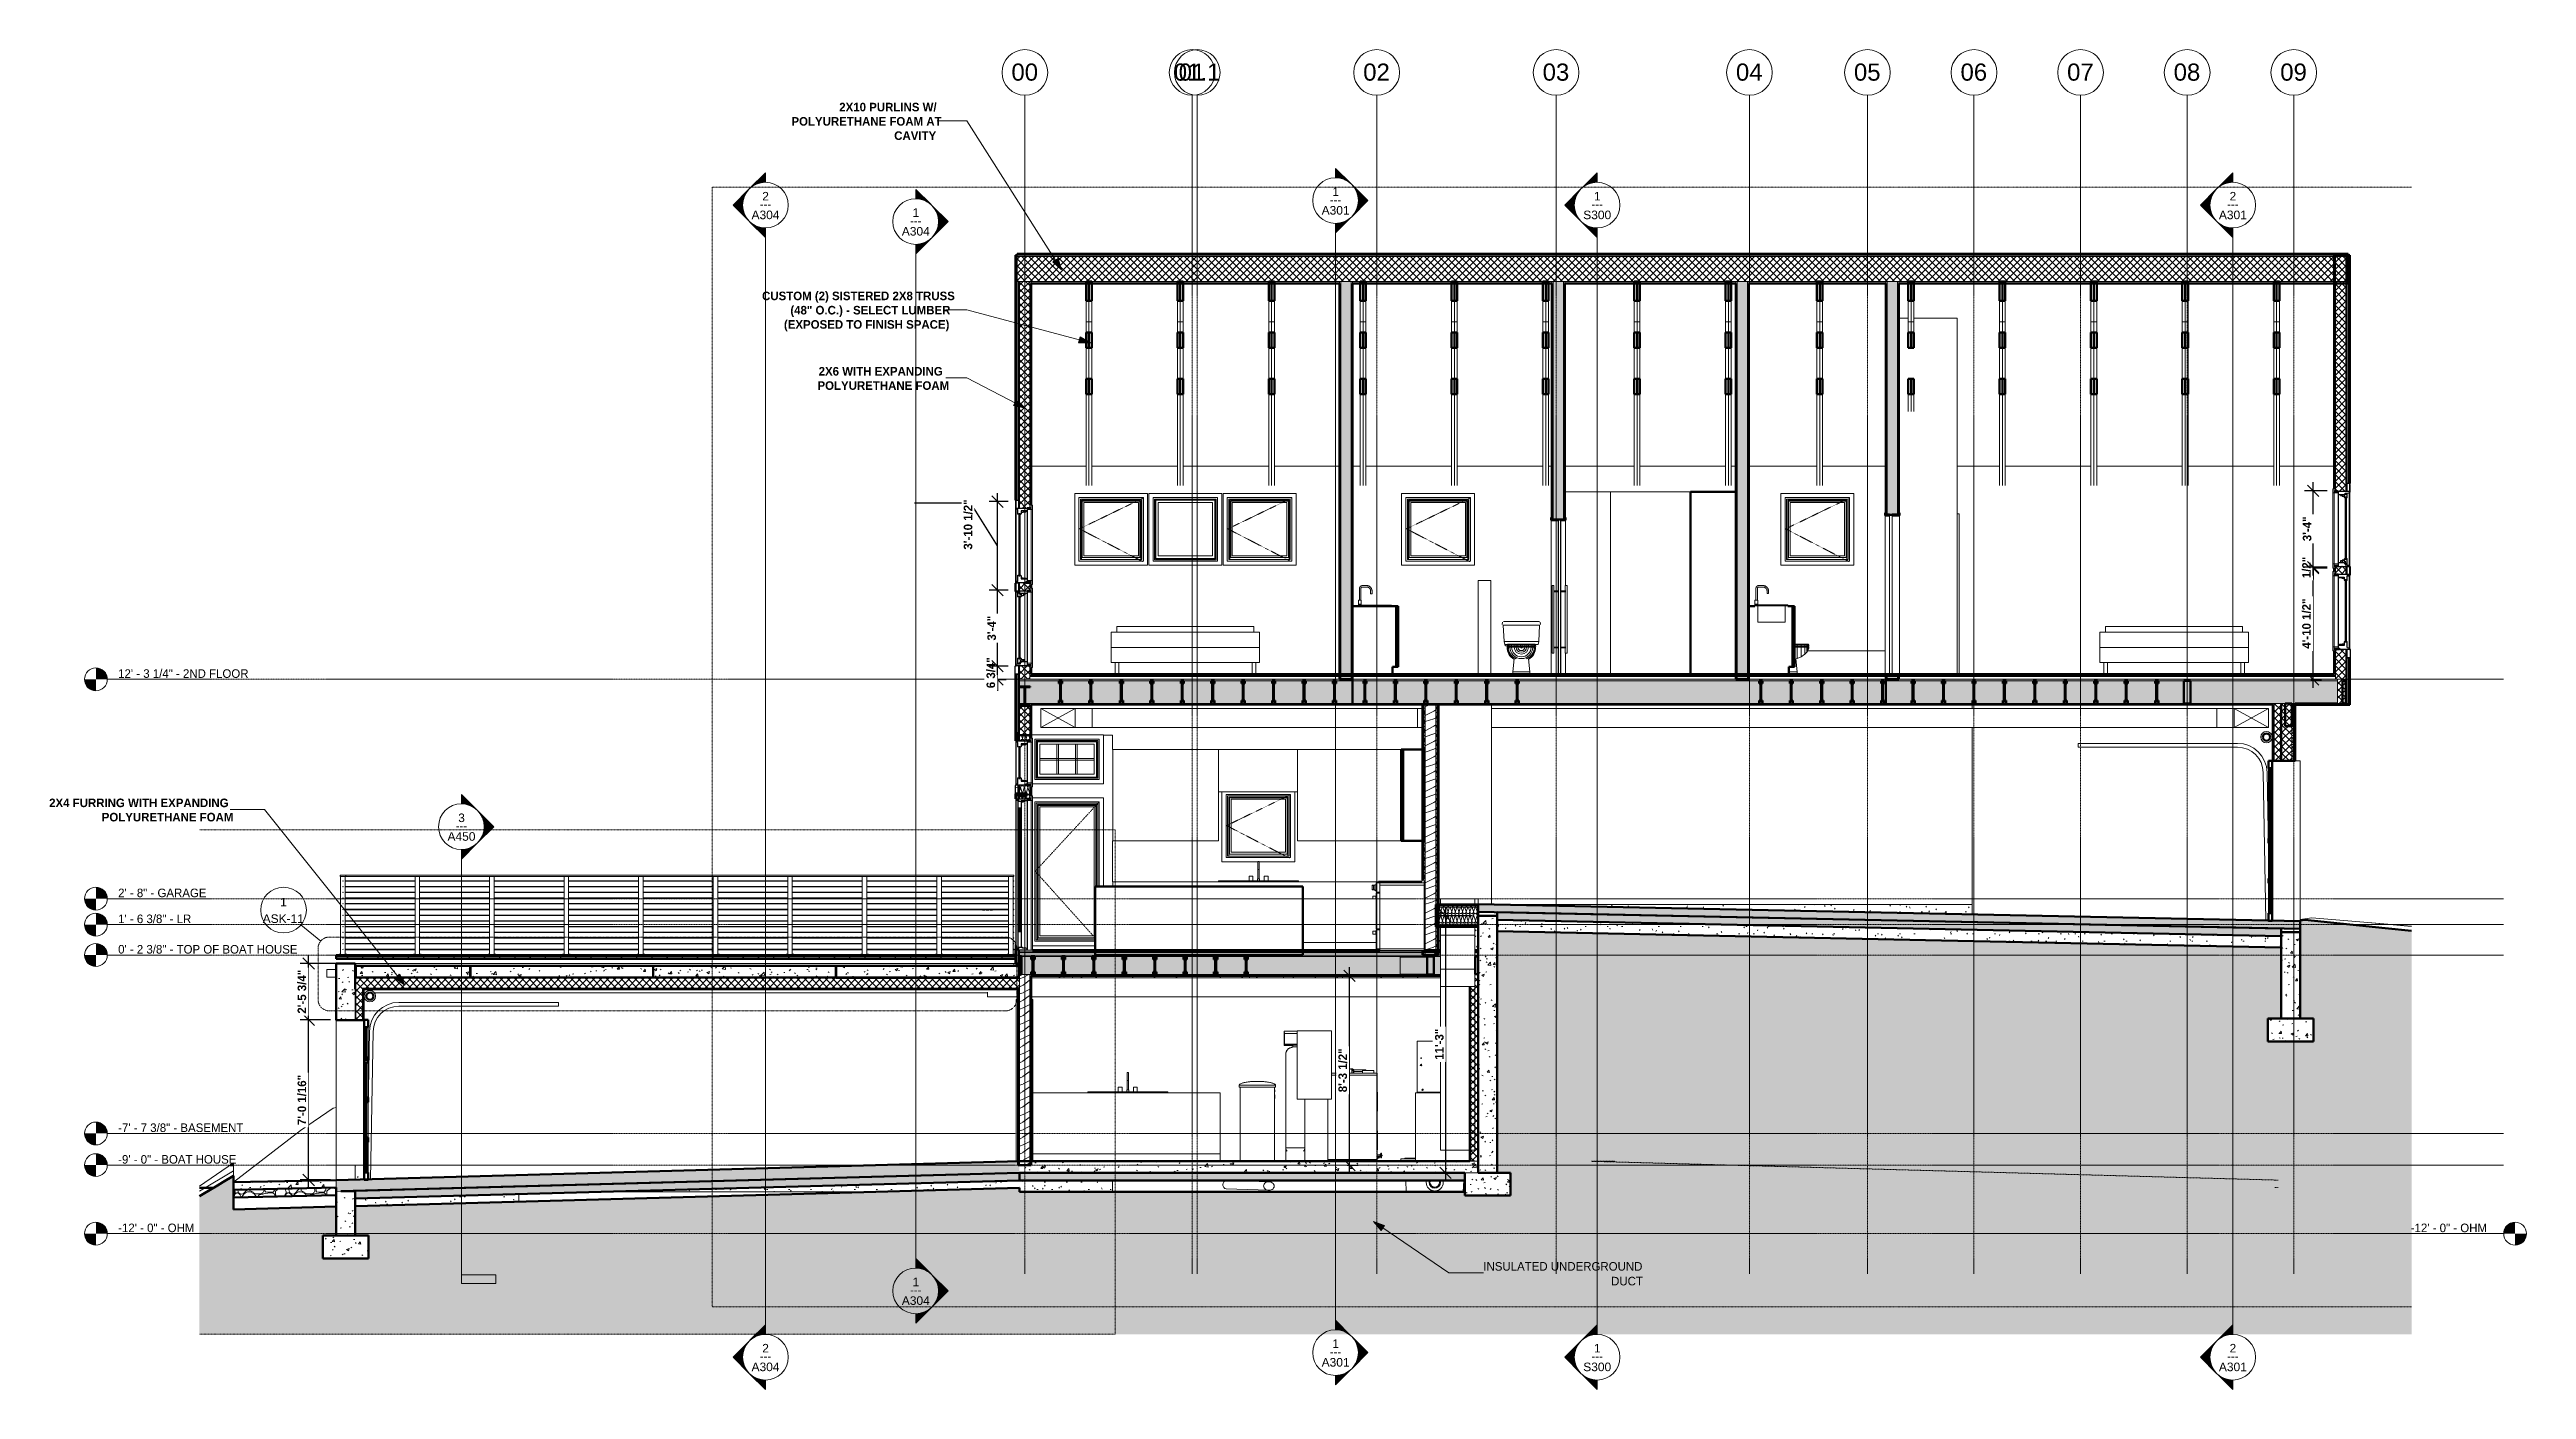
# Model space of a CAD drawing. Header units: inches. Extents: x -3225 to -1923, y -226 to 478.
import ezdxf

# ---------------------------------------------------------------- set-up
doc = ezdxf.new("R2010")
doc.units = ezdxf.units.IN
doc.header["$MEASUREMENT"] = 0
for name, pattern in [('Aligning Line 1_8_', [0.25, 0.125, -0.125]), ('Dash 1_16_', [0.125, 0.0625, -0.0625]), ('Dash Dot 3_16_', [0.3125, 0.1875, -0.0625, 0, -0.0625]), ('Grid Line 1_2_', [0.875, 0.5, -0.125, 0.125, -0.125]), ('Hidden 1_8_', [0.1875, 0.125, -0.0625])]:
    doc.linetypes.add(name, pattern=pattern)
for name, color, linetype, lineweight in [('A-ANNO-DIMS-1', 211, 'Continuous', 30), ('A-ANNO-NOTE', 131, 'Continuous', 9), ('A-ANNO-SYMB', 150, 'Continuous', 9), ('A-ANNO-SYMB-1', 150, 'Dash Dot 3_16_', 9), ('A-CLNG', 13, 'Continuous', 18), ('A-CLNG-1', 13, 'Continuous', 60), ('A-CLNG-PATT-1', 13, 'Continuous', 9), ('A-DETL-HDLN', 90, 'Hidden 1_8_', 9), ('A-DOOR', 31, 'Continuous', 18), ('A-DOOR-1', 31, 'Continuous', 60), ('A-DOOR-2', 31, 'Continuous', 9), ('A-DOOR-FRAM', 31, 'Continuous', 9), ('A-DOOR-FRAM-1', 31, 'Continuous', 30), ('A-DOOR-GLAZ', 31, 'Continuous', 9), ('A-FLOR-1', 192, 'Continuous', 60), ('A-FLOR-HRAL', 11, 'Continuous', 9), ('A-FLOR-LEVL', 51, 'Continuous', 9), ('A-FLOR-LEVL-1', 51, 'Grid Line 1_2_', 9), ('A-FLOR-MCUT', 51, 'Continuous', 18), ('A-FLOR-PATT-1', 8, 'Continuous', 9), ('A-GENM', 5, 'Continuous', 9), ('A-GLAZ', 151, 'Continuous', 18), ('A-GLAZ-1', 151, 'Continuous', 9), ('A-GLAZ-2', 151, 'Continuous', 30), ('A-GLAZ-3', 151, 'Dash 1_16_', 9), ('A-ROOF', 132, 'Continuous', 18), ('A-ROOF-1', 132, 'Continuous', 60), ('A-ROOF-PATT-1', 132, 'Continuous', 9), ('A-WALL', 113, 'Continuous', 18), ('A-WALL-1', 113, 'Continuous', 60), ('A-WALL-PATT-1', 111, 'Continuous', 9), ('C-TOPO', 7, 'Continuous', 9), ('C-TOPO-1', 7, 'Continuous', 60), ('C-TOPO-MAJR', 7, 'Continuous', 80), ('E-ELEC-EQPM', 71, 'Continuous', 9), ('G-ANNO-SYMB', 111, 'Aligning Line 1_8_', 9), ('G-ANNO-SYMB-1', 111, 'Continuous', 9), ('G-ANNO-TEXT', 231, 'Continuous', 9), ('I-FURN', 30, 'Continuous', 9), ('I-WALL', 2, 'Continuous', 18), ('I-WALL-1', 2, 'Continuous', 60), ('M-EQPM', 50, 'Continuous', 9), ('M-HVAC-DUCT', 70, 'Continuous', 9), ('M-HVAC-DUCT-ANNO', 70, 'Continuous', 9), ('P-PIPE', 3, 'Continuous', 9), ('P-SANR-FIXT', 6, 'Continuous', 9), ('Q-CASE', 31, 'Continuous', 9), ('Q-CASE-1', 31, 'Continuous', 60), ('Q-SPCQ', 91, 'Continuous', 9), ('S-BEAM', 12, 'Continuous', 9), ('S-BEAM-1', 12, 'Continuous', 60), ('S-FNDN', 32, 'Continuous', 18), ('S-FNDN-1', 32, 'Continuous', 60), ('S-FNDN-2', 32, 'Continuous', 9), ('S-GRID-1', 1, 'Grid Line 1_2_', 9), ('S-GRID-IDEN', 1, 'Continuous', 9)]:
    doc.layers.add(name, color=color, linetype=linetype, lineweight=lineweight)
doc.styles.add('Arial', font='arial.ttf', dxfattribs={"height": 9})
doc.styles.add('Arial_1', font='arial.ttf', dxfattribs={"height": 4.5})
doc.styles.add('Century Gothic', font='ufonts.com_century-gothic.ttf', dxfattribs={"height": 4.5})
doc.styles.add('Century Gothic_B', font='GOTHICB.TTF', dxfattribs={"height": 4.5})
doc.dimstyles.new('OD__1_16__Tol__', dxfattribs={"dimscale": 12, "dimtxt": 4.698757, "dimasz": 0.5, "dimexe": 0.375, "dimexo": 0.25, "dimgap": 0.0625, "dimtad": 1, "dimdec": 4, "dimrnd": 0.0625, "dimzin": 3, "dimdsep": 46, "dimlunit": 4, "dimtxsty": 'Century Gothic_B', "dimblk1": 'OBLIQUE', "dimblk2": 'OBLIQUE', "dimsah": 1, "dimcen": 0.09, "dimdle": 0.375, "dimazin": 0, "dimtfac": 1, "dimtdec": 4, "dimtix": 1, "dimtmove": 0, "dimatfit": 3, "dimfxl": 1, "dimtvp": 1, "dimtfill": 1, "dimfrac": 2, "dimtolj": 1, "dimtzin": 0, "dimlwd": 30, "dimlwe": 30, "dimarcsym": 2})
doc.dimstyles.new('OD__1_4__Tol__', dxfattribs={"dimscale": 12, "dimtxt": 4.698757, "dimasz": 0.5, "dimexe": 0.375, "dimexo": 0.25, "dimgap": 0.0625, "dimtad": 1, "dimrnd": 0.25, "dimzin": 3, "dimdsep": 46, "dimlunit": 4, "dimtxsty": 'Century Gothic_B', "dimblk1": 'OBLIQUE', "dimblk2": 'OBLIQUE', "dimsah": 1, "dimcen": 0.09, "dimdle": 0.375, "dimazin": 0, "dimtfac": 1, "dimtdec": 4, "dimtix": 1, "dimtmove": 0, "dimatfit": 3, "dimfxl": 1, "dimtvp": 1, "dimtfill": 1, "dimfrac": 2, "dimtolj": 1, "dimtzin": 0, "dimlwd": 30, "dimlwe": 30, "dimarcsym": 2})
doc.dimstyles.new('OD__1_4__Tol___1', dxfattribs={"dimscale": 12, "dimtxt": 4.698757, "dimasz": 0.5, "dimexe": 0.375, "dimexo": 0.25, "dimgap": 0.0625, "dimtad": 1, "dimrnd": 0.25, "dimzin": 3, "dimdsep": 46, "dimlunit": 4, "dimtxsty": 'Century Gothic_B', "dimblk1": 'OBLIQUE', "dimblk2": 'OBLIQUE', "dimsah": 1, "dimcen": 0.09, "dimdle": 0.375, "dimazin": 0, "dimtfac": 1, "dimtdec": 4, "dimtix": 1, "dimtmove": 1, "dimatfit": 3, "dimfxl": 1, "dimtvp": 1, "dimtfill": 1, "dimfrac": 2, "dimtolj": 1, "dimtzin": 0, "dimlwd": 30, "dimlwe": 30, "dimarcsym": 2})
doc.dimstyles.new('OD__1_8__Tol__', dxfattribs={"dimscale": 12, "dimtxt": 4.698757, "dimasz": 0.5, "dimexe": 0.375, "dimexo": 0.25, "dimgap": 0.0625, "dimtad": 1, "dimdec": 3, "dimrnd": 0.125, "dimzin": 3, "dimdsep": 46, "dimlunit": 4, "dimtxsty": 'Century Gothic_B', "dimblk1": 'OBLIQUE', "dimblk2": 'OBLIQUE', "dimsah": 1, "dimcen": 0.09, "dimdle": 0.375, "dimazin": 0, "dimtfac": 1, "dimtdec": 4, "dimtix": 1, "dimtmove": 0, "dimatfit": 3, "dimfxl": 1, "dimtvp": 1, "dimtfill": 1, "dimfrac": 2, "dimtolj": 1, "dimtzin": 0, "dimlwd": 30, "dimlwe": 30, "dimarcsym": 2})
pattern_1 = [(0, (-2625.466, 124.937), (15.36, 3.84), [0.634, -10.886, 0.634, -10.886, -61.44]), (0, (-2625.466, 124.937), (15.36, 3.84), [-23.04, 0.634, -22.406, 0.634, -10.886, -26.88]), (0, (-2625.466, 124.937), (15.36, 3.84), [-57.6, 0.634, -7.046, 0.634, -18.566]), (120, (-2619.706, 126.857), (-11.005538, 11.38215), [0.634, -10.886, 0.634, -10.886, -61.44]), (120, (-2619.706, 126.857), (-11.005538, 11.38215), [-23.04, 0.634, -22.406, 0.634, -10.886, -26.88]), (120, (-2619.706, 126.857), (-11.005538, 11.38215), [-57.6, 0.634, -7.046, 0.634, -18.566]), (240, (-2617.786, 134.537), (-4.354462, -15.22215), [0.634, -10.886, 0.634, -10.886, -61.44]), (240, (-2617.786, 134.537), (-4.354462, -15.22215), [-23.04, 0.634, -22.406, 0.634, -10.886, -26.88]), (240, (-2617.786, 134.537), (-4.354462, -15.22215), [-57.6, 0.634, -7.046, 0.634, -18.566])]
pattern_2 = [(50, (-2625.466, 124.937), (13.77135, -1.20496), [1.44, -15.84]), (355, (-2625.466, 124.937), (-2.66442, 14.44218), [1.152, -12.672]), (100.451, (-2624.319, 124.837), (11.10708, 13.23737), [1.224, -13.462]), (46.184, (-2625.466, 128.777), (20.4913, -3.17785), [2.16, -23.76]), (96.636, (-2623.759, 128.513), (17.9459, 18.70315), [1.836, -20.193]), (351.184, (-2625.466, 128.777), (17.9454, 18.7026), [1.728, -19.008]), (21, (-2623.546, 127.817), (11.46052, -7.73037), [1.44, -15.84]), (326, (-2623.546, 127.817), (4.67135, 13.92315), [1.152, -12.672]), (71.451, (-2622.591, 127.173), (16.13207, 6.19284), [1.224, -13.462]), (37.5, (-2625.466, 124.937), (0.233123, 6.39175), [0.634, -11.885, 0.634, -12.23, -12.72]), (37.5, (-2625.466, 124.937), (0.233123, 6.39175), [-25.382, 0.634, -12.086]), (7.5, (-2625.466, 124.937), (5.05073, 7.57304), [0.634, -6.701, 0.634, -11.597, -4.848]), (7.5, (-2625.466, 124.937), (5.05073, 7.57304), [-19.565, 0.634, -4.214]), (327.5, (-2629.748, 124.937), (10.24958, -0.43289), [0.634, -4.166, 0.634, -14.342, -19.872]), (327.5, (-2629.748, 124.937), (10.24958, -0.43289), [-19.776, 0.634, -19.238]), (317.5, (-2631.668, 124.937), (11.19739, 1.92214), [0.634, -5.606, 0.634, -9.312, -14.112]), (317.5, (-2631.668, 124.937), (11.19739, 1.92214), [-16.186, 0.634, -13.478])]
pattern_3 = [(45, (-2625.466, 124.937), (-1.856155, 1.856155), []), (135, (-2625.466, 124.937), (-1.856155, -1.856155), [])]
pattern_4 = [(0, (-2625.466, 124.937), (0, 2.399), []), (315, (-2625.466, 124.937), (2.398506, 0), [3.393, -3.393]), (45, (-2625.466, 124.937), (2.398506, 0), [3.393, -3.393])]
pattern_5 = [(216.87, (-2622.268, 132.934), (23.9897714, 15.993643), [3.998, -35.986]), (206.565, (-2617.47, 130.535), (-7.99708, -7.99662), [8.941, -8.941]), (198.435, (-2617.47, 126.537), (-15.993845, -7.997098), [5.058, -20.23])]
pattern_6 = [(161.57, (-2625.226, 125.177), (-1.92045124, 0.00015035), [0, -13.661, 1.517, 0]), (18.43, (-2625.706, 125.177), (-1.92045124, -0.00015035), [0, -13.661, 1.517, 0]), (108.43, (-2625.226, 125.177), (0.9599691, -4.80073665), [4.553, -10.625]), (71.57, (-2625.706, 125.177), (0.9599691, 4.80073665), [4.553, -10.625])]
pattern_7 = [(355.236, (-2625.466, 129.017), (-263.9996864, 24.0015455), [2.89, -286.108]), (11.31, (-2622.586, 128.777), (96.00039, 24.000414), [3.671, -118.705]), (45, (-2618.986, 129.497), (0, 24.0006), [2.715, -31.226]), (46.848, (-2617.066, 131.417), (335.9980391, 360.0023588), [5.264, -521.098]), (12.995, (-2613.466, 135.257), (-215.999946, -48.001379), [3.202, -316.998]), (0, (-2610.346, 135.977), (24, 24), [6, -18]), (350.538, (-2604.346, 135.977), (-120.000217, 23.99977), [2.92, -143.067]), (354.289, (-2625.466, 135.497), (-215.999717, 24.001433), [2.412, -238.785]), (0, (-2623.066, 135.257), (24, 24), [3.6, -20.4]), (28.301, (-2619.466, 135.257), (263.9998408, 144.000819), [3.544, -350.812]), (52.125, (-2616.346, 136.937), (-96.000349, -120.000279), [5.473, -268.169]), (39.289, (-2612.986, 141.257), (144.0003217, 119.9990163), [3.411, -337.693]), (6.34, (-2610.346, 143.417), (192.000086, 23.998999), [4.347, -212.983]), (348.111, (-2606.026, 143.897), (-335.9991112, 72.0018444), [4.66, -461.336]), (353.29, (-2625.466, 142.937), (216.0001982, -24.0007422), [4.108, -406.706]), (3.367, (-2621.386, 142.457), (384.000105, 24.003305), [4.087, -404.618]), (33.69, (-2617.306, 142.697), (-47.99962, -24.00016), [4.327, -82.207]), (47.49, (-2613.706, 145.097), (239.998435, 264.0019564), [3.907, -386.785]), (14.931, (-2611.066, 147.977), (264.000774, 71.9981694), [3.726, -368.854]), (0, (-2607.466, 148.937), (24, 24), [2.88, -21.12]), (347.005, (-2604.586, 148.937), (215.999946, -48.001379), [3.202, -316.998]), (0, (-2618.026, 124.937), (24, 24), [0.063, -23.937]), (223.152, (-2614.666, 128.537), (360.0023588, 335.9980391), [5.264, -521.098]), (206.565, (-2618.506, 148.937), (-23.99974, -23.9997), [2.147, -51.519]), (188.13, (-2620.426, 147.977), (-144.000218, -23.999654), [3.394, -166.312]), (156.801, (-2623.786, 147.497), (-119.99995, 48.001369), [1.828, -180.951]), (26.565, (-2614.666, 128.537), (23.99974, 23.9997), [2.683, -50.982]), (6.71, (-2612.266, 129.737), (-216.0001982, -24.0007422), [4.108, -406.706]), (349.875, (-2608.186, 130.217), (407.9992525, -72.0020701), [6.826, -675.804]), (349.695, (-2625.466, 126.377), (144.0004774, -24.0001035), [2.683, -265.645]), (15.524, (-2622.826, 125.897), (-264.000139, -71.9991673), [4.484, -443.873]), (42.879, (-2618.506, 127.097), (-311.9990114, -288.0003535), [4.585, -453.934]), (34.695, (-2615.146, 130.217), (240.0000585, 167.9992156), [3.795, -375.679]), (9.462, (-2612.026, 132.377), (120.000217, 23.99977), [4.38, -141.607]), (353.418, (-2607.706, 133.097), (-408.0001485, 48.0004238), [6.281, -621.859]), (351.87, (-2625.466, 132.377), (-144.000218, 23.999654), [3.394, -166.312]), (11.31, (-2622.106, 131.897), (96.00039, 24.000414), [3.671, -118.705]), (42.51, (-2618.506, 132.617), (-264.0019564, -239.998435), [3.907, -386.785]), (45, (-2615.626, 135.257), (0, 24.0006), [4.412, -29.529]), (17.354, (-2612.506, 138.377), (-311.9999793, -95.999553), [4.023, -398.29]), (356.633, (-2608.666, 139.577), (-384.000105, 24.003305), [4.087, -404.618]), (342.897, (-2604.586, 139.337), (239.999665, -72.0006297), [3.264, -323.171]), (351.254, (-2625.466, 138.377), (168.000296, -23.999242), [3.157, -312.514]), (14.931, (-2622.346, 137.897), (264.000774, 71.9981694), [3.726, -368.854]), (32.005, (-2618.746, 138.857), (-120.000722, -71.999341), [4.528, -221.887]), (49.899, (-2614.906, 141.257), (-264.0002635, -311.9996052), [5.961, -590.186]), (15.945, (-2611.066, 145.817), (-96.00064, -23.999112), [3.494, -171.228]), (353.991, (-2607.706, 146.777), (240.0002348, -24.000218), [4.585, -453.934]), (336.801, (-2603.146, 146.297), (119.99995, -48.001369), [1.828, -180.951]), (350.538, (-2625.466, 145.577), (-120.000217, 23.99977), [2.92, -143.067]), (10.008, (-2622.586, 145.097), (264.00047, 47.999892), [4.143, -410.161]), (37.405, (-2618.506, 145.817), (312.0020274, 239.997904), [5.136, -508.486]), (29.055, (-2614.426, 124.937), (167.999253, 96.001016), [2.471, -244.624]), (10.784, (-2612.266, 126.137), (-384.0003557, -71.9976669), [5.131, -507.931]), (352.875, (-2607.226, 127.097), (-168.000466, 24.000177), [5.805, -187.689])]
pattern_8 = [(212.005, (-2627.079, 128.968), (-80.619876, -53.746335), [2.535, -250.987]), (213.69, (-2625.466, 130.043), (-26.87387, -26.87325), [1.938, -94.955]), (198.435, (-2624.66, 130.312), (-53.747, -26.8734), [0.85, -84.131]), (180, (-2623.585, 130.312), (-3e-15, -26.873), [1.075, -25.798]), (161.565, (-2622.779, 130.043), (-26.87304, 2e-05), [0.85, -84.131]), (333.435, (-2622.51, 149.392), (26.87306, 2e-05), [1.202, -58.889]), (296.565, (-2622.779, 149.93), (26.87304, -26.8731), [0.601, -59.49]), (270, (-2622.78, 151.273), (26.873, 2e-15), [1.344, -25.53]), (186.34, (-2622.51, 133.806), (-214.986308, -26.872903), [2.433, -240.914]), (296.565, (-2616.598, 150.467), (26.87304, -26.8731), [0.601, -59.49]), (303.69, (-2617.136, 151.273), (26.87325, -26.87387), [0.969, -95.924]), (229.399, (-2612.836, 139.449), (-134.365571, -161.240653), [2.478, -245.282]), (243.435, (-2612.03, 141.061), (2e-05, -26.87306), [1.803, -58.288]), (213.69, (-2602.624, 138.105), (-26.87387, -26.87325), [0.969, -95.924]), (33.69, (-2610.686, 130.581), (26.87387, 26.87325), [0.969, -95.924]), (0, (-2611.223, 130.58), (0, 26.873), [0.537, -26.336]), (333.435, (-2611.761, 130.85), (26.87306, 2e-05), [0.601, -59.49]), (284.036, (-2612.03, 131.925), (26.87309, -80.61944), [1.108, -109.693]), (270, (-2612.03, 132.462), (26.873, 2e-15), [0.537, -26.336]), (243.435, (-2612.03, 132.999), (2e-05, -26.87306), [0.601, -59.49]), (135, (-2612.03, 133.268), (-26.8729, 2e-15), [0.38, -37.625]), (90, (-2612.03, 133), (-26.873, 2e-15), [0.269, -26.605]), (18.435, (-2602.355, 145.361), (53.747, 26.8734), [1.7, -83.281]), (6.34, (-2600.743, 145.899), (214.986308, 26.872903), [2.433, -240.914]), (180, (-2601.818, 139.45), (-3e-15, -26.873), [1.612, -25.261]), (197.354, (-2597.518, 140.793), (-80.6202226, -26.87323), [4.505, -445.973]), (198.435, (-2596.712, 141.061), (-53.747, -26.8734), [0.85, -84.131]), (213.69, (-2595.906, 141.599), (-26.87387, -26.87325), [0.969, -95.924]), (251.565, (-2595.637, 142.405), (-2e-05, -26.87304), [0.85, -84.131]), (243.435, (-2595.368, 142.943), (2e-05, -26.87306), [0.601, -59.49]), (270, (-2595.368, 143.48), (26.873, 2e-15), [0.537, -26.336]), (293.199, (-2596.174, 145.361), (26.874084, -53.74642), [2.047, -202.614]), (315, (-2596.981, 146.167), (26.8729, 0), [1.14, -36.864]), (0, (-2598.324, 146.167), (0, 26.873), [1.344, -25.53]), (341.565, (-2604.236, 139.718), (26.87304, -2e-05), [0.85, -84.131]), (303.69, (-2604.774, 140.524), (26.87325, -26.87387), [0.969, -95.924]), (279.462, (-2605.043, 142.136), (26.87256, -134.366403), [1.635, -161.829]), (270, (-2605.043, 143.75), (26.873, 2e-15), [1.612, -25.261]), (239.036, (-2604.236, 145.092), (-26.873028, -53.74617), [1.567, -155.13]), (188.13, (-2602.355, 145.361), (-161.240193, -26.872598), [1.9, -188.123]), (116.565, (-2622.242, 144.555), (-26.87304, 26.8731), [0.601, -59.49]), (135, (-2621.704, 144.018), (-26.8729, 2e-15), [0.76, -37.244]), (168.69, (-2620.36, 143.749), (-26.872813, 0.000228), [1.37, -135.657]), (191.31, (-2619.017, 144.018), (-107.493183, -26.873136), [1.37, -135.657]), (194.036, (-2617.942, 144.286), (-80.61944, -26.87309), [1.108, -109.693]), (236.31, (-2617.404, 145.092), (-26.87322, -53.74604), [0.969, -95.924]), (236.31, (-2616.867, 145.899), (-26.87322, -53.74604), [0.969, -95.924]), (270, (-2616.867, 146.705), (26.873, 2e-15), [0.806, -26.067]), (291.801, (-2617.404, 148.049), (26.872702, -53.746922), [1.447, -143.27]), (116.565, (-2617.136, 142.405), (-26.87304, 26.8731), [1.202, -58.889]), (168.69, (-2615.792, 142.136), (-26.872813, 0.00023), [1.37, -135.657]), (194.036, (-2614.717, 142.405), (-80.61944, -26.87309), [1.108, -109.693]), (225, (-2613.911, 143.211), (2e-15, -26.8729), [1.14, -36.864]), (251.565, (-2613.642, 144.018), (-2e-05, -26.87304), [0.85, -84.131]), (296.565, (-2614.18, 145.092), (26.87304, -26.8731), [1.202, -58.889]), (315, (-2614.717, 145.63), (26.8729, 0), [0.76, -37.244]), (326.31, (-2615.523, 146.167), (53.74604, -26.87322), [0.969, -95.924]), (0, (-2616.06, 146.167), (0, 26.873), [0.537, -26.336]), (33.69, (-2616.867, 145.63), (26.87387, 26.87325), [0.969, -95.924]), (71.565, (-2617.136, 144.824), (2e-05, 26.87304), [0.85, -84.131]), (63.435, (-2617.404, 144.286), (-2e-05, 26.87306), [0.601, -59.49]), (71.565, (-2617.673, 143.48), (2e-05, 26.87304), [0.85, -84.131]), (104.036, (-2617.673, 142.405), (-26.87309, 80.61944), [1.108, -109.693]), (45, (-2618.211, 141.868), (0, 26.8729), [0.76, -37.244]), (18.435, (-2619.017, 141.599), (53.747, 26.8734), [0.85, -84.131]), (0, (-2620.36, 141.6), (0, 26.873), [1.344, -25.53]), (14.036, (-2621.435, 141.33), (80.61944, 26.87309), [1.108, -109.693]), (341.565, (-2622.242, 141.599), (26.87304, -2e-05), [0.85, -84.131]), (270, (-2622.242, 142.405), (26.873, 2e-15), [0.806, -26.067]), (225, (-2621.435, 143.211), (2e-15, -26.8729), [1.14, -36.864]), (198.435, (-2619.823, 143.749), (-53.747, -26.8734), [1.7, -83.281]), (180, (-2618.48, 143.75), (-3e-15, -26.873), [1.344, -25.53]), (153.435, (-2617.942, 143.48), (-26.87306, -2e-05), [0.601, -59.49]), (206.565, (-2607.73, 139.18), (-26.8731, -26.87304), [0.601, -59.49]), (146.31, (-2606.924, 138.643), (-53.74604, 26.87322), [0.969, -95.924]), (119.745, (-2605.849, 136.762), (-80.619755, 134.36604), [2.167, -214.493]), (95.711, (-2605.58, 134.074), (-26.874985, 241.859121), [2.701, -267.372]), (90, (-2605.58, 133.806), (-26.873, 2e-15), [0.269, -26.605]), (63.435, (-2605.849, 133.268), (-2e-05, 26.87306), [0.601, -59.49]), (26.565, (-2606.386, 132.999), (26.8731, 26.87304), [0.601, -59.49]), (0, (-2607.192, 133), (0, 26.873), [0.806, -26.067]), (0, (-2607.46, 133), (0, 26.873), [0.269, -26.605]), (0, (-2608, 133), (0, 26.873), [0.537, -26.336]), (326.31, (-2608.805, 133.537), (53.74604, -26.87322), [0.969, -95.924]), (333.435, (-2609.342, 133.806), (26.87306, 2e-05), [0.601, -59.49]), (284.036, (-2609.611, 134.881), (26.87309, -80.61944), [1.108, -109.693]), (270, (-2609.61, 135.418), (26.873, 2e-15), [0.537, -26.336]), (270, (-2609.61, 136.224), (26.873, 2e-15), [0.806, -26.067]), (258.69, (-2609.342, 137.568), (-0.00023, -26.872813), [1.37, -135.657]), (231.34, (-2608.267, 138.912), (-80.620223, -107.493037), [1.721, -170.352]), (270, (-2602.624, 138.374), (26.873, 2e-15), [0.269, -26.605]), (270, (-2602.624, 138.643), (26.873, 2e-15), [0.269, -26.605]), (326.31, (-2603.43, 139.18), (53.74604, -26.87322), [0.969, -95.924]), (333.435, (-2605.043, 139.987), (26.87306, 2e-05), [1.803, -58.288]), (0, (-2606.386, 139.987), (0, 26.873), [1.344, -25.53]), (63.435, (-2606.655, 139.449), (-2e-05, 26.87306), [0.601, -59.49]), (90, (-2606.655, 138.374), (-26.873, 2e-15), [1.075, -25.798]), (135, (-2605.849, 137.568), (-26.8729, 2e-15), [1.14, -36.864]), (161.565, (-2605.043, 137.299), (-26.87304, 2e-05), [0.85, -84.131]), (180, (-2604.236, 137.3), (-3e-15, -26.873), [0.806, -26.067]), (198.435, (-2603.43, 137.568), (-53.747, -26.8734), [0.85, -84.131]), (351.87, (-2613.911, 152.08), (26.873028, -0.000376), [3.8, -186.222]), (14.036, (-2614.986, 151.811), (80.61944, 26.87309), [1.108, -109.693]), (53.13, (-2615.792, 150.736), (53.746544, 80.620104), [1.344, -133.023]), (95.194, (-2615.523, 147.78), (-26.871261, 268.732839), [2.968, -293.857]), (101.31, (-2615.254, 146.436), (-26.873136, 107.493183), [1.37, -135.657]), (143.13, (-2614.18, 145.63), (-80.620104, 53.746544), [1.344, -133.023]), (161.565, (-2613.373, 145.361), (-26.87304, 2e-05), [0.85, -84.131]), (198.435, (-2612.567, 145.63), (-53.747, -26.8734), [0.85, -84.131]), (225, (-2611.223, 146.974), (2e-15, -26.8729), [1.9, -36.104]), (228.814, (-2609.342, 149.123), (-161.239614, -188.112355), [2.857, -282.81]), (251.565, (-2609.074, 149.93), (-2e-05, -26.87304), [0.85, -84.131]), (270, (-2609.074, 150.198), (26.873, 2e-15), [0.269, -26.605]), (288.435, (-2609.342, 151.005), (26.8734, -53.747), [0.85, -84.131]), (326.31, (-2610.149, 151.542), (53.74604, -26.87322), [0.969, -95.924]), (90, (-2622.51, 145.092), (-26.873, 2e-15), [1.881, -24.992]), (338.199, (-2618.748, 148.586), (80.619823, -26.87288), [1.447, -143.27]), (0, (-2620.36, 148.586), (0, 26.873), [1.612, -25.261]), (30.964, (-2621.704, 147.78), (80.6192, 53.74697), [1.567, -155.13]), (45, (-2622.51, 146.974), (0, 26.8729), [1.14, -36.864]), (90, (-2626.81, 136.493), (-26.873, 2e-15), [1.881, -24.992]), (116.565, (-2626.004, 134.881), (-26.87304, 26.8731), [1.803, -58.288]), (153.435, (-2624.391, 134.074), (-26.87306, -2e-05), [1.803, -58.288]), (180, (-2623.048, 134.074), (-3e-15, -26.873), [1.344, -25.53]), (218.66, (-2621.704, 135.149), (-26.873042, -26.873378), [1.721, -170.352]), (231.34, (-2620.629, 136.493), (-80.620223, -107.493037), [1.721, -170.352]), (213.69, (-2619.017, 137.568), (-26.87387, -26.87325), [1.938, -94.955]), (239.036, (-2618.211, 138.912), (-26.873028, -53.74617), [1.567, -155.13]), (270, (-2618.21, 139.45), (26.873, 2e-15), [0.537, -26.336]), (270, (-2618.21, 140.255), (26.873, 2e-15), [0.806, -26.067]), (315, (-2619.017, 141.061), (26.8729, 0), [1.14, -36.864]), (350.538, (-2620.629, 141.33), (26.873645, 0.00015), [1.635, -161.829]), (14.036, (-2622.779, 140.793), (80.61944, 26.87309), [2.216, -108.585]), (18.435, (-2625.198, 139.987), (53.747, 26.8734), [2.549, -82.431]), (45, (-2626.004, 139.18), (0, 26.8729), [1.14, -36.864]), (45, (-2626.81, 138.374), (0, 26.8729), [1.14, -36.864]), (108.435, (-2620.898, 132.462), (-26.8734, 53.747), [1.7, -83.281]), (126.87, (-2620.092, 131.387), (-26.87385, 26.87335), [1.344, -133.023]), (146.31, (-2619.285, 130.85), (-53.74604, 26.87322), [0.969, -95.924]), (161.565, (-2618.479, 130.581), (-26.87304, 2e-05), [0.85, -84.131]), (135, (-2617.673, 129.775), (-26.8729, 2e-15), [1.14, -36.864]), (161.565, (-2616.867, 129.506), (-26.87304, 2e-05), [0.85, -84.131]), (180, (-2616.06, 129.506), (-3e-15, -26.873), [0.806, -26.067]), (206.565, (-2615.523, 129.775), (-26.8731, -26.87304), [0.601, -59.49]), (206.565, (-2614.448, 130.312), (-26.8731, -26.87304), [1.202, -58.889]), (189.462, (-2612.836, 130.581), (-134.366403, -26.87256), [1.635, -161.829]), (243.435, (-2612.298, 131.656), (2e-05, -26.87306), [1.202, -58.889]), (270, (-2612.298, 131.925), (26.873, 2e-15), [0.269, -26.605]), (270, (-2612.298, 132.462), (26.873, 2e-15), [0.537, -26.336]), (326.31, (-2613.105, 134.074), (53.74604, -26.87322), [0.969, -95.924]), (327.995, (-2615.254, 135.418), (134.367248, -80.618618), [2.535, -250.987]), (329.036, (-2616.598, 136.224), (53.74617, -26.873028), [1.567, -155.13]), (341.565, (-2618.211, 136.762), (26.87304, -2e-05), [1.7, -83.281]), (0, (-2619.285, 136.762), (0, 26.873), [1.075, -25.798]), (33.69, (-2620.092, 136.224), (26.87387, 26.87325), [0.969, -95.924]), (53.13, (-2620.898, 135.149), (53.746544, 80.620104), [1.344, -133.023]), (63.435, (-2621.435, 134.074), (-2e-05, 26.87306), [1.202, -58.889]), (225, (-2609.074, 131.925), (2e-15, -26.8729), [1.14, -36.864]), (236.31, (-2608.536, 132.731), (-26.87322, -53.74604), [0.969, -95.924]), (270, (-2608.536, 133), (26.873, 2e-15), [0.269, -26.605]), (315, (-2609.074, 133.537), (26.8729, 0), [0.76, -37.244]), (333.435, (-2610.149, 134.074), (26.87306, 2e-05), [1.202, -58.889]), (18.435, (-2611.761, 133.537), (53.747, 26.8734), [1.7, -83.281]), (75.964, (-2612.03, 132.462), (-0.00036, 26.87343), [1.108, -109.693]), (71.565, (-2624.123, 127.356), (2e-05, 26.87304), [0.85, -84.131]), (135, (-2623.585, 126.819), (-26.8729, 2e-15), [0.76, -37.244]), (146.31, (-2622.779, 126.281), (-53.74604, 26.87322), [0.969, -95.924]), (153.435, (-2621.704, 125.744), (-26.87306, -2e-05), [1.202, -58.889]), (180, (-2621.435, 125.744), (-3e-15, -26.873), [0.269, -26.605]), (161.565, (-2620.629, 125.475), (-26.87304, 2e-05), [0.85, -84.131]), (180, (-2619.554, 125.475), (-3e-15, -26.873), [1.075, -25.798]), (198.435, (-2618.748, 125.744), (-53.747, -26.8734), [0.85, -84.131]), (210.964, (-2617.404, 126.55), (-80.6192, -53.74697), [1.567, -155.13]), (206.565, (-2616.867, 126.819), (-26.8731, -26.87304), [0.601, -59.49]), (251.565, (-2616.598, 127.625), (-2e-05, -26.87304), [0.85, -84.131]), (303.69, (-2617.136, 128.431), (26.87325, -26.87387), [0.969, -95.924]), (306.87, (-2617.942, 129.506), (26.87385, -26.87335), [1.344, -133.023]), (323.13, (-2619.017, 130.312), (80.620104, -53.746544), [1.344, -133.023]), (345.964, (-2620.092, 130.581), (26.87343, 0.00036), [1.108, -109.693]), (18.435, (-2620.898, 130.312), (53.747, 26.8734), [0.85, -84.131]), (30.964, (-2622.242, 129.506), (80.6192, 53.74697), [1.567, -155.13]), (39.806, (-2623.854, 128.162), (26.872563, 26.87335), [2.099, -207.788]), (135, (-2615.792, 125.744), (-26.8729, 2e-15), [0.38, -37.625]), (153.435, (-2615.254, 125.475), (-26.87306, -2e-05), [0.601, -59.49]), (191.31, (-2613.911, 125.744), (-107.493183, -26.873136), [1.37, -135.657]), (165.964, (-2612.836, 125.475), (-26.87343, -0.00036), [1.108, -109.693]), (175.236, (-2609.611, 125.206), (-26.872853, -0.000164), [3.236, -320.361]), (206.565, (-2609.074, 125.475), (-26.8731, -26.87304), [0.601, -59.49]), (225, (-2608.536, 126.012), (2e-15, -26.8729), [0.76, -37.244]), (270, (-2608.536, 127.356), (26.873, 2e-15), [1.344, -25.53]), (270, (-2608.536, 128.162), (26.873, 2e-15), [0.806, -26.067]), (308.66, (-2609.611, 129.506), (26.873378, -26.873042), [1.721, -170.352]), (338.199, (-2610.955, 130.043), (80.619823, -26.87288), [1.447, -143.27]), (348.69, (-2612.298, 130.312), (26.872813, -0.00023), [1.37, -135.657]), (18.435, (-2614.717, 129.506), (53.747, 26.8734), [2.549, -82.431]), (36.87, (-2615.792, 128.7), (26.87335, 26.87385), [1.344, -133.023]), (68.199, (-2616.329, 127.356), (26.87288, 80.619823), [1.447, -143.27]), (101.31, (-2616.061, 126.012), (-26.873136, 107.493183), [1.37, -135.657]), (348.69, (-2618.479, 151.542), (26.872813, -0.000228), [1.37, -135.657]), (354.806, (-2621.435, 151.811), (26.873363, 0.000201), [2.968, -293.857]), (0, (-2622.242, 151.81), (0, 26.873), [0.806, -26.067]), (45, (-2622.779, 151.273), (0, 26.8729), [0.76, -37.244]), (180, (-2620.63, 148.855), (-3e-15, -26.873), [0.806, -26.067]), (188.13, (-2618.748, 149.123), (-161.240193, -26.872598), [1.9, -188.123]), (172.875, (-2616.598, 148.855), (-26.87349, 0.00024), [2.167, -214.493]), (225, (-2616.329, 149.123), (2e-15, -26.8729), [0.38, -37.625]), (270, (-2616.33, 149.93), (26.873, 2e-15), [0.806, -26.067]), (161.565, (-2607.73, 150.736), (-26.87304, 2e-05), [0.85, -84.131]), (180, (-2606.655, 150.736), (-3e-15, -26.873), [1.075, -25.798]), (198.435, (-2605.849, 151.005), (-53.747, -26.8734), [0.85, -84.131]), (170.538, (-2604.236, 150.736), (-26.873645, -0.00015), [1.635, -161.829]), (213.69, (-2603.43, 151.273), (-26.87387, -26.87325), [0.969, -95.924]), (270, (-2603.43, 151.542), (26.873, 2e-15), [0.269, -26.605]), (296.565, (-2603.699, 152.08), (26.87304, -26.8731), [0.601, -59.49]), (341.565, (-2605.311, 152.617), (26.87304, -2e-05), [1.7, -83.281]), (341.565, (-2606.924, 153.154), (26.87304, -2e-05), [1.7, -83.281]), (14.036, (-2607.999, 152.886), (80.61944, 26.87309), [1.108, -109.693]), (45, (-2608.805, 152.08), (0, 26.8729), [1.14, -36.864]), (104.036, (-2608.536, 151.005), (-26.87309, 80.61944), [1.108, -109.693]), (0, (-2629.497, 127.625), (0, 26.873), [0.269, -26.605]), (315, (-2630.035, 128.162), (26.8729, 0), [0.76, -37.244]), (274.764, (-2630.304, 131.387), (26.875449, -295.606197), [3.236, -320.361]), (255.964, (-2630.035, 132.462), (0.00036, -26.87343), [1.108, -109.693]), (225, (-2629.497, 132.999), (2e-15, -26.8729), [0.76, -37.244]), (198.435, (-2627.079, 133.806), (-53.747, -26.8734), [2.549, -82.431]), (180, (-2626.81, 133.806), (-3e-15, -26.873), [0.269, -26.605]), (171.87, (-2624.929, 133.537), (-26.873028, 0.000376), [1.9, -188.123]), (146.31, (-2621.704, 133.268), (-53.74604, 26.87322), [0.969, -95.924]), (108.435, (-2621.167, 131.656), (-26.8734, 53.747), [1.7, -83.281]), (90, (-2621.167, 131.387), (-26.873, 2e-15), [0.269, -26.605]), (71.565, (-2621.435, 130.581), (2e-05, 26.87304), [0.85, -84.131]), (26.565, (-2621.973, 130.312), (26.8731, 26.87304), [0.601, -59.49]), (18.435, (-2622.779, 130.043), (53.747, 26.8734), [0.85, -84.131]), (126.87, (-2608.267, 128.162), (-26.87385, 26.87335), [1.344, -133.023]), (123.69, (-2607.73, 127.356), (-26.87325, 26.87387), [0.969, -95.924]), (149.036, (-2606.386, 126.55), (-53.74617, 26.873028), [1.567, -155.13]), (168.69, (-2605.043, 126.281), (-26.872813, 0.00023), [1.37, -135.657]), (213.69, (-2604.236, 126.819), (-26.87387, -26.87325), [0.969, -95.924]), (251.565, (-2603.968, 127.625), (-2e-05, -26.87304), [0.85, -84.131]), (270, (-2603.968, 127.894), (26.873, 2e-15), [0.269, -26.605]), (279.462, (-2604.236, 129.506), (26.87256, -134.366403), [1.635, -161.829]), (243.435, (-2603.968, 130.043), (2e-05, -26.87306), [0.601, -59.49]), (270, (-2603.968, 130.312), (26.873, 2e-15), [0.269, -26.605]), (296.565, (-2604.774, 131.925), (26.87304, -26.8731), [1.803, -58.288]), (329.036, (-2606.118, 132.731), (53.74617, -26.873028), [1.567, -155.13]), (8.13, (-2607.999, 132.462), (161.240193, 26.872598), [1.9, -188.123]), (45, (-2609.074, 131.387), (0, 26.8729), [1.52, -36.484]), (45, (-2609.611, 130.85), (0, 26.8729), [0.76, -37.244]), (90, (-2609.61, 130.043), (-26.873, 2e-15), [0.806, -26.067]), (123.69, (-2609.074, 129.237), (-26.87325, 26.87387), [0.969, -95.924]), (101.31, (-2605.043, 134.074), (-26.873136, 107.493183), [1.37, -135.657]), (108.435, (-2604.774, 133.268), (-26.8734, 53.747), [0.85, -84.131]), (135, (-2604.505, 132.999), (-26.8729, 2e-15), [0.38, -37.625]), (180, (-2603.7, 133), (-3e-15, -26.873), [0.806, -26.067]), (213.69, (-2602.893, 133.537), (-26.87387, -26.87325), [0.969, -95.924]), (187.125, (-2600.743, 133.806), (-188.113443, -26.873064), [2.167, -214.493]), (236.31, (-2600.205, 134.612), (-26.87322, -53.74604), [0.969, -95.924]), (270, (-2600.205, 134.88), (26.873, 2e-15), [0.269, -26.605]), (288.435, (-2600.474, 135.687), (26.8734, -53.747), [0.85, -84.131]), (285.945, (-2601.012, 137.568), (26.872526, -80.620535), [1.956, -193.684]), (315, (-2601.549, 138.105), (26.8729, 0), [0.76, -37.244]), (18.435, (-2602.355, 137.837), (53.747, 26.8734), [0.85, -84.131]), (29.745, (-2604.236, 136.762), (134.36604, 80.619755), [2.167, -214.493]), (18.435, (-2605.043, 136.493), (53.747, 26.8734), [0.85, -84.131]), (75.964, (-2605.311, 135.418), (-0.00036, 26.87343), [1.108, -109.693]), (180, (-2613.105, 142.405), (-3e-15, -26.873), [0.806, -26.067]), (180, (-2612.567, 142.405), (-3e-15, -26.873), [0.537, -26.336]), (135, (-2612.03, 141.868), (-26.8729, 2e-15), [0.76, -37.244]), (90, (-2612.03, 141.06), (-26.873, 2e-15), [0.806, -26.067]), (26.565, (-2616.061, 136.762), (26.8731, 26.87304), [1.803, -58.288]), (341.565, (-2616.867, 137.03), (26.87304, -2e-05), [0.85, -84.131]), (300.964, (-2617.673, 138.374), (53.74697, -80.6192), [1.567, -155.13]), (71.565, (-2612.567, 139.18), (2e-05, 26.87304), [0.85, -84.131]), (90, (-2612.567, 137.837), (-26.873, 2e-15), [1.344, -25.53]), (123.69, (-2612.03, 137.03), (-26.87325, 26.87387), [0.969, -95.924]), (153.435, (-2610.955, 136.493), (-26.87306, -2e-05), [1.202, -58.889]), (198.435, (-2610.149, 136.762), (-53.747, -26.8734), [0.85, -84.131]), (243.435, (-2609.88, 137.299), (2e-05, -26.87306), [0.601, -59.49]), (255.964, (-2609.611, 138.374), (0.00036, -26.87343), [1.108, -109.693]), (251.565, (-2609.342, 139.18), (-2e-05, -26.87304), [0.85, -84.131]), (291.801, (-2609.88, 140.524), (26.872702, -53.746922), [1.447, -143.27]), (323.13, (-2610.955, 141.33), (80.620104, -53.746544), [1.344, -133.023]), (18.435, (-2611.761, 141.061), (53.747, 26.8734), [0.85, -84.131]), (63.435, (-2612.298, 139.987), (-2e-05, 26.87306), [1.202, -58.889]), (135, (-2614.448, 135.149), (-26.8729, 2e-15), [1.14, -36.864]), (149.036, (-2613.105, 134.343), (-53.74617, 26.873028), [1.567, -155.13]), (146.31, (-2612.298, 133.806), (-53.74604, 26.87322), [0.969, -95.924]), (180, (-2611.76, 133.806), (-3e-15, -26.873), [0.537, -26.336]), (210.964, (-2610.417, 134.612), (-80.6192, -53.74697), [1.567, -155.13]), (243.435, (-2610.149, 135.149), (2e-05, -26.87306), [0.601, -59.49]), (303.69, (-2610.686, 135.956), (26.87325, -26.87387), [0.969, -95.924]), (321.34, (-2612.03, 137.03), (107.493037, -80.620223), [1.721, -170.352]), (345.964, (-2613.105, 137.299), (26.87343, 0.00036), [1.108, -109.693]), (11.31, (-2614.448, 137.03), (107.493183, 26.873136), [1.37, -135.657]), (26.565, (-2614.986, 136.762), (26.8731, 26.87304), [0.601, -59.49]), (71.565, (-2615.254, 135.956), (2e-05, 26.87304), [0.85, -84.131]), (15.945, (-2615.792, 141.868), (80.620535, 26.872526), [1.956, -193.684]), (29.745, (-2617.673, 140.793), (134.36604, 80.619755), [2.167, -214.493]), (63.435, (-2617.942, 140.255), (-2e-05, 26.87306), [0.601, -59.49]), (90, (-2617.942, 139.45), (-26.873, 2e-15), [0.806, -26.067]), (104.036, (-2617.673, 138.374), (-26.87309, 80.61944), [1.108, -109.693]), (120.964, (-2616.867, 137.03), (-53.74697, 80.6192), [1.567, -155.13]), (153.435, (-2601.818, 151.273), (-26.87306, -2e-05), [0.601, -59.49]), (180, (-2601.28, 151.273), (-3e-15, -26.873), [0.537, -26.336]), (209.745, (-2599.399, 152.348), (-134.36604, -80.619755), [2.167, -214.493]), (225, (-2598.324, 153.423), (2e-15, -26.8729), [1.52, -36.484]), (239.036, (-2597.518, 154.767), (-26.873028, -53.74617), [1.567, -155.13]), (239.036, (-2596.712, 156.111), (-26.873028, -53.74617), [1.567, -155.13]), (270, (-2596.712, 156.38), (26.873, 2e-15), [0.269, -26.605]), (333.435, (-2597.249, 156.648), (26.87306, 2e-05), [0.601, -59.49]), (0, (-2598.056, 156.648), (0, 26.873), [0.806, -26.067]), (45, (-2598.862, 155.842), (0, 26.8729), [1.14, -36.864]), (26.565, (-2602.087, 154.229), (26.8731, 26.87304), [3.605, -56.485]), (30.964, (-2603.43, 153.423), (80.6192, 53.74697), [1.567, -155.13]), (90, (-2603.43, 152.886), (-26.873, 2e-15), [0.537, -26.336]), (128.66, (-2602.355, 151.542), (-26.873378, 26.873042), [1.721, -170.352]), (255.964, (-2605.311, 142.674), (0.00036, -26.87343), [1.108, -109.693]), (281.31, (-2605.58, 144.018), (26.873136, -107.493183), [1.37, -135.657]), (309.806, (-2606.924, 145.63), (26.87335, -26.872563), [2.099, -207.788]), (329.036, (-2608.267, 146.436), (53.74617, -26.873028), [1.567, -155.13]), (345.964, (-2609.342, 146.705), (26.87343, 0.00036), [1.108, -109.693]), (0, (-2610.417, 146.705), (0, 26.873), [1.075, -25.798]), (26.565, (-2611.492, 146.167), (26.8731, 26.87304), [1.202, -58.889]), (45, (-2612.298, 145.361), (0, 26.8729), [1.14, -36.864]), (53.13, (-2613.105, 144.286), (53.746544, 80.620104), [1.344, -133.023]), (90, (-2613.105, 143.48), (-26.873, 2e-15), [0.806, -26.067]), (135, (-2612.298, 142.674), (-26.8729, 2e-15), [1.14, -36.864]), (144.462, (-2610.417, 141.33), (-80.619876, 53.7472), [2.312, -228.861]), (135, (-2609.074, 139.987), (-26.8729, 2e-15), [1.9, -36.104]), (153.435, (-2607.999, 139.449), (-26.87306, -2e-05), [1.202, -58.889]), (206.565, (-2606.924, 139.987), (-26.8731, -26.87304), [1.202, -58.889]), (230.194, (-2605.58, 141.599), (-107.49424, -134.36609), [2.099, -207.788]), (66.801, (-2609.074, 148.049), (53.747178, 134.366145), [2.047, -202.614]), (90, (-2609.074, 147.242), (-26.873, 2e-15), [0.806, -26.067]), (153.435, (-2608.536, 146.974), (-26.87306, -2e-05), [0.601, -59.49]), (153.435, (-2607.461, 146.436), (-26.87306, -2e-05), [1.202, -58.889]), (149.036, (-2606.118, 145.63), (-53.74617, 26.873028), [1.567, -155.13]), (180, (-2604.774, 145.63), (-3e-15, -26.873), [1.344, -25.53]), (180, (-2603.16, 145.63), (-3e-15, -26.873), [1.612, -25.261]), (213.69, (-2602.355, 146.167), (-26.87387, -26.87325), [0.969, -95.924]), (243.435, (-2601.818, 147.242), (2e-05, -26.87306), [1.202, -58.889]), (277.125, (-2602.087, 149.392), (26.873064, -188.113443), [2.167, -214.493]), (315, (-2602.624, 149.93), (26.8729, 0), [0.76, -37.244]), (341.565, (-2603.43, 150.198), (26.87304, -2e-05), [0.85, -84.131]), (352.875, (-2605.58, 150.467), (26.87349, -0.00024), [2.167, -214.493]), (0, (-2606.924, 150.467), (0, 26.873), [1.344, -25.53]), (21.801, (-2608.267, 149.93), (53.746922, 26.872702), [1.447, -143.27]), (90, (-2596.174, 148.586), (-26.873, 2e-15), [1.075, -25.798]), (90, (-2596.174, 147.51), (-26.873, 2e-15), [1.075, -25.798]), (56.31, (-2596.712, 146.705), (26.87322, 53.74604), [0.969, -95.924]), (18.435, (-2597.518, 146.436), (53.747, 26.8734), [0.85, -84.131]), (0, (-2600.205, 146.436), (0, 26.873), [2.687, -24.186]), (341.565, (-2601.012, 146.705), (26.87304, -2e-05), [0.85, -84.131]), (296.565, (-2601.28, 147.242), (26.87304, -26.8731), [0.601, -59.49]), (278.13, (-2601.549, 149.123), (26.872598, -161.240193), [1.9, -188.123]), (270, (-2601.55, 149.392), (26.873, 2e-15), [0.269, -26.605]), (251.565, (-2601.28, 150.198), (-2e-05, -26.87304), [0.85, -84.131]), (225, (-2600.474, 151.005), (2e-15, -26.8729), [1.14, -36.864]), (218.66, (-2599.131, 152.08), (-26.873042, -26.873378), [1.721, -170.352]), (225, (-2598.324, 152.886), (2e-15, -26.8729), [1.14, -36.864]), (206.565, (-2597.787, 153.154), (-26.8731, -26.87304), [0.601, -59.49]), (180, (-2597.25, 153.154), (-3e-15, -26.873), [0.537, -26.336]), (123.69, (-2596.712, 152.348), (-26.87325, 26.87387), [0.969, -95.924]), (108.435, (-2596.443, 151.542), (-26.8734, 53.747), [0.85, -84.131]), (98.13, (-2596.174, 149.661), (-26.872598, 161.240193), [1.9, -188.123])]

msp = doc.modelspace()

# ---------------------------------------------------------------- texts
at = {"layer": 'A-ANNO-NOTE', "char_height": 4.5, "attachment_point": 1, "style": 'Century Gothic'}
for s, insert, width in [('INSULATED UNDERGROUND', (-2471.57337, -158.94055), 101.9595), ('DUCT', (-2404.44837, -166.69055), 20.604)]:
    msp.add_mtext(s, dxfattribs=dict(at, insert=insert, width=width))
at = {"layer": 'A-ANNO-SYMB', "char_height": 4.5, "attachment_point": 1, "style": 'Arial_1'}
for s, insert, width in [('1', (-3103.77942, 32.42992), 4.242), ('ASK-11', (-3112.96367, 23.73782), 26.5125)]:
    msp.add_mtext(s, dxfattribs=dict(at, insert=insert, width=width))
at = {"layer": 'A-FLOR-LEVL', "char_height": 4.5, "attachment_point": 1, "style": 'Century Gothic'}
for s, insert, width in [('12\' - 3 1/4" - 2ND FLOOR', (-3188.89515, 152.52539), 87.567), ('2\' - 8" - GARAGE', (-3188.89515, 37.27539), 59.388), ('1\' - 6 3/8" - LR', (-3188.89515, 23.65039), 48.3285), ('0\' - 2 3/8" - TOP OF BOAT HOUSE', (-3188.89515, 7.65039), 116.5035), ('-7\' - 7 3/8" - BASEMENT', (-3188.89515, -86.09961), 81.0525), ('-9\' - 0" - BOAT HOUSE', (-3188.89515, -102.72461), 75.9015), ('-12\' - 0" - OHM', (-3188.89515, -138.72461), 52.2675), ('-12\' - 0" - OHM', (-1984.27868, -138.72461), 52.2675)]:
    msp.add_mtext(s, dxfattribs=dict(at, insert=insert, width=width))
at = {"layer": 'G-ANNO-SYMB-1', "char_height": 4.5, "attachment_point": 1}
for s, insert, width, style in [('1', (-2550.90342, 405.73855), 4.242, 'Arial_1'), ('A304', (-2856.08127, 393.51218), 17.877, 'Arial_1'), ('---', (-2851.78488, 399.07695), 7.7265, 'Century Gothic'), ('2', (-2850.45923, 403.3303), 4.242, 'Arial_1'), ('1', (-2771.50105, 394.71234), 4.242, 'Arial_1'), ('A301', (-2556.52547, 395.92042), 17.877, 'Arial_1'), ('---', (-2552.22908, 401.4852), 7.7265, 'Century Gothic'), ('S300', (-2419.08127, 393.51218), 17.877, 'Arial_1'), ('---', (-2414.78488, 399.07695), 7.7265, 'Century Gothic'), ('1', (-2413.45923, 403.3303), 4.242, 'Arial_1'), ('A301', (-2085.08127, 393.51218), 17.877, 'Arial_1'), ('---', (-2080.78488, 399.07695), 7.7265, 'Century Gothic'), ('2', (-2079.45923, 403.3303), 4.242, 'Arial_1'), ('A304', (-2777.1231, 384.89421), 17.877, 'Arial_1'), ('---', (-2772.8267, 390.45899), 7.7265, 'Century Gothic'), ('A450', (-3015.83127, 66.92625), 17.877, 'Arial_1'), ('---', (-3011.53488, 72.49103), 7.7265, 'Century Gothic'), ('3', (-3010.20923, 76.74438), 4.242, 'Arial_1'), ('1', (-2771.50105, -167.12055), 4.242, 'Arial_1'), ('A304', (-2777.1231, -176.93868), 17.877, 'Arial_1'), ('---', (-2772.8267, -171.3739), 7.7265, 'Century Gothic'), ('2', (-2850.45923, -201.94477), 4.242, 'Arial_1'), ('---', (-2552.22908, -203.78986), 7.7265, 'Century Gothic'), ('1', (-2550.90342, -199.53652), 4.242, 'Arial_1'), ('1', (-2413.45923, -201.94477), 4.242, 'Arial_1'), ('2', (-2079.45923, -201.94477), 4.242, 'Arial_1'), ('A304', (-2856.08127, -211.76289), 17.877, 'Arial_1'), ('---', (-2851.78488, -206.19811), 7.7265, 'Century Gothic'), ('A301', (-2556.52547, -209.35464), 17.877, 'Arial_1'), ('S300', (-2419.08127, -211.76289), 17.877, 'Arial_1'), ('---', (-2414.78488, -206.19811), 7.7265, 'Century Gothic'), ('A301', (-2085.08127, -211.76289), 17.877, 'Arial_1'), ('---', (-2080.78488, -206.19811), 7.7265, 'Century Gothic')]:
    msp.add_mtext(s, dxfattribs=dict(at, insert=insert, width=width, style=style))
at = {"layer": 'G-ANNO-TEXT', "char_height": 4.5, "attachment_point": 1, "style": 'Century Gothic_B'}
for s, insert, width in [('POLYURETHANE FOAM AT', (-2835.12301, 442.66208), 92.8695), ('2X10 PURLINS W/', (-2809.99801, 450.16208), 62.418), ('CAVITY', (-2781.12301, 435.16208), 27.4215), ('CUSTOM (2) SISTERED 2X8 TRUSS', (-2850.56245, 350.95547), 117.1095), ('(48" O.C.) - SELECT LUMBER', (-2835.68745, 343.45547), 99.081), ('(EXPOSED TO FINISH SPACE)', (-2839.06245, 335.95547), 103.1715), ('POLYURETHANE FOAM', (-2821.44119, 303.84529), 81.81), ('2X6 WITH EXPANDING', (-2820.81619, 311.34529), 81.0525), ('2X4 FURRING WITH EXPANDING', (-3225.15076, 84.58974), 115.2915), ('POLYURETHANE FOAM', (-3197.52576, 77.08974), 81.81)]:
    msp.add_mtext(s, dxfattribs=dict(at, insert=insert, width=width))
at = {"layer": 'S-GRID-IDEN', "char_height": 9, "attachment_point": 1, "style": 'Arial'}
for s, insert, width in [('00', (-2719.53171, 470.78882), 16.968), ('01.1', (-2634.2133, 470.78882), 29.694), ('01', (-2631.65671, 470.78882), 16.968), ('02', (-2534.68796, 470.78882), 16.968), ('03', (-2440.40671, 470.78882), 16.968), ('04', (-2338.84421, 470.78882), 16.968), ('05', (-2276.84421, 470.78882), 16.968), ('06', (-2220.84421, 470.78882), 16.968), ('07', (-2164.84421, 470.78882), 16.968), ('08', (-2108.84421, 470.78882), 16.968), ('09', (-2052.84421, 470.78882), 16.968)]:
    msp.add_mtext(s, dxfattribs=dict(at, insert=insert, width=width))

# ---------------------------------------------------------------- blocks, each defined once
blk = doc.blocks.new('OD_CW_Base Cabinet - OD_CW_Base Cabinet-1596529-Section 12')
at = {"layer": 'Q-CASE'}
for p, q in [((-2666.3, 38.4), (-2666.3, 40.9)), ((-2526.7, 40.9), (-2666.3, 40.9)), ((-2566.4, 8.9), (-2527.9, 8.9))]:
    blk.add_line(p, q, dxfattribs=at)
blk = doc.blocks.new('OD_CW_Base Cabinet - OD_CW_Base Cabinet-1584419-Section 12')
at = {"layer": 'Q-CASE-1'}
for p, q in [((-2675.5, 38.4), (-2675.5, 2.4)), ((-2566.4, 38.4), (-2675.5, 38.4)), ((-2566.4, 2.4), (-2566.4, 38.4)), ((-2675.5, 2.4), (-2566.4, 2.4))]:
    blk.add_line(p, q, dxfattribs=at)
blk = doc.blocks.new('Bed-Standard - King 78_ x 80_-1391540-Section 12')
at = {"layer": 'I-FURN'}
for p, q in [((-2667.1, 172), (-2667.1, 164)), ((-2667.1, 172), (-2666.1, 172)), ((-2666.1, 172), (-2590.1, 172)), ((-2592.1, 175), (-2664.1, 175)), ((-2664.1, 174), (-2664.1, 175)), ((-2664.1, 172), (-2664.1, 174)), ((-2592.1, 175), (-2592.1, 174)), ((-2592.1, 174), (-2592.1, 172)), ((-2590.1, 172), (-2589.1, 172)), ((-2589.1, 164), (-2589.1, 172)), ((-2667.1, 164), (-2667.1, 156)), ((-2667.1, 164), (-2666.1, 164)), ((-2666.1, 164), (-2667.1, 164)), ((-2666.1, 164), (-2590.1, 164)), ((-2590.1, 164), (-2666.1, 164)), ((-2590.1, 164), (-2589.1, 164)), ((-2589.1, 164), (-2590.1, 164)), ((-2589.1, 156), (-2589.1, 164)), ((-2666.1, 156), (-2667.1, 156)), ((-2590.1, 156), (-2666.1, 156)), ((-2665.1, 156), (-2665.1, 150)), ((-2663.1, 150), (-2663.1, 156)), ((-2593.1, 156), (-2593.1, 150)), ((-2591.1, 150), (-2591.1, 156)), ((-2589.1, 156), (-2590.1, 156))]:
    blk.add_line(p, q, dxfattribs=at)
blk = doc.blocks.new('OD_CW_Base Cabinet - OD_CW_Base Cabinet-1601490-Section 12')
at = {"layer": 'Q-CASE-1'}
for p, q in [((-2526.7, 40.9), (-2526.7, 40.4)), ((-2525.7, 40.9), (-2526.7, 40.9)), ((-2525.7, 40.4), (-2525.7, 40.9)), ((-2525.7, 40.9), (-2525.7, 40.4)), ((-2504.1, 40.9), (-2525.7, 40.9)), ((-2526.7, 35.4), (-2526.7, 34.9)), ((-2526.7, 16.2), (-2526.7, 15.7))]:
    blk.add_line(p, q, dxfattribs=at)
blk = doc.blocks.new('Railing - 2_ x 1_2_ 2-1559248-Section 12')
at = {"layer": 'A-FLOR-HRAL'}
for p, q in [((-2721, 43.6), (-2721, 2.6)), ((-2718.6, 2.6), (-2718.6, 43.6)), ((-2717.3, 2.6), (-2722.3, 2.6)), ((-2722.3, 2.6), (-2722.3, 2.4)), ((-2721.8, 2.6), (-2721.8, 2.9)), ((-2721.6, 2.9), (-2721.8, 2.9)), ((-2721.3, 2.9), (-2721.6, 2.9)), ((-2721.3, 2.9), (-2721.3, 2.6)), ((-2718.3, 2.6), (-2718.3, 2.9)), ((-2718.1, 2.9), (-2718.3, 2.9)), ((-2717.8, 2.9), (-2718.1, 2.9)), ((-2717.8, 2.9), (-2717.8, 2.6))]:
    blk.add_line(p, q, dxfattribs=at)
blk = doc.blocks.new('Railing - 2_ x 1_2_ 2-V1-Section 12')
at = {"layer": 'A-FLOR-HRAL'}
for p, q in [((-3072, 2.6), (-3072, 43.6)), ((-3069.6, 43.6), (-3069.6, 2.6)), ((-3068.3, 2.6), (-3073.3, 2.6)), ((-3073.3, 2.4), (-3073.3, 2.6)), ((-3072.8, 2.6), (-3072.8, 2.9)), ((-3072.3, 2.9), (-3072.8, 2.9)), ((-3072.3, 2.9), (-3072.3, 2.6)), ((-3069.3, 2.6), (-3069.3, 2.9)), ((-3068.8, 2.9), (-3069.3, 2.9)), ((-3068.8, 2.9), (-3068.8, 2.6)), ((-3068.3, 2.6), (-3068.3, 2.4))]:
    blk.add_line(p, q, dxfattribs=at)
blk = doc.blocks.new('Railing - 2_ x 1_2_ 2-V2-Section 12')
at = {"layer": 'A-FLOR-HRAL'}
for p, q in [((-3032.9, 43.6), (-3032.9, 2.6)), ((-3030.5, 2.6), (-3030.5, 43.6)), ((-3029.2, 2.6), (-3034.2, 2.6)), ((-3034.2, 2.6), (-3034.2, 2.4)), ((-3033.7, 2.6), (-3033.7, 2.9)), ((-3033.4, 2.9), (-3033.7, 2.9)), ((-3033.2, 2.9), (-3033.4, 2.9)), ((-3033.2, 2.9), (-3033.2, 2.6)), ((-3030.2, 2.6), (-3030.2, 2.9)), ((-3029.9, 2.9), (-3030.2, 2.9)), ((-3029.7, 2.9), (-3029.9, 2.9)), ((-3029.7, 2.9), (-3029.7, 2.6)), ((-3029.2, 2.4), (-3029.2, 2.6))]:
    blk.add_line(p, q, dxfattribs=at)
blk = doc.blocks.new('Railing - Railing-1114347-Section 12')
at = {"layer": 'A-FLOR-HRAL'}
for p, q in [((-3069.3, 44.4), (-3072.3, 44.4)), ((-3072.3, 44.4), (-3072.3, 43.6)), ((-3072.3, 43.6), (-3069.3, 43.6)), ((-3032.9, 41.4), (-3069.6, 41.4)), ((-3069.6, 41.2), (-3032.9, 41.2)), ((-3069.3, 43.6), (-3069.3, 44.4)), ((-3069.3, 44.4), (-2718.3, 44.4)), ((-3069.3, 43.6), (-2718.3, 43.6)), ((-2993.7, 41.4), (-3030.5, 41.4)), ((-3030.5, 41.2), (-2993.7, 41.2)), ((-2954.5, 41.4), (-2991.3, 41.4)), ((-2991.3, 41.2), (-2954.5, 41.2)), ((-2915.4, 41.4), (-2952.1, 41.4)), ((-2952.1, 41.2), (-2915.4, 41.2)), ((-2876.2, 41.4), (-2913, 41.4)), ((-2913, 41.2), (-2876.2, 41.2)), ((-2837, 41.4), (-2873.8, 41.4)), ((-2873.8, 41.2), (-2837, 41.2)), ((-2797.9, 41.4), (-2834.6, 41.4)), ((-2834.6, 41.2), (-2797.9, 41.2)), ((-2758.7, 41.4), (-2795.5, 41.4)), ((-2795.5, 41.2), (-2758.7, 41.2)), ((-2721, 41.4), (-2756.3, 41.4)), ((-2756.3, 41.2), (-2721, 41.2)), ((-2718.3, 41.4), (-2718.6, 41.4)), ((-2718.6, 41.2), (-2718.3, 41.2)), ((-2718.3, 44.4), (-2718.3, 43.6)), ((-2718.3, 41.4), (-2718.3, 41.3)), ((-2718.3, 41.3), (-2718.3, 41.2)), ((-3032.9, 38.4), (-3069.6, 38.4)), ((-3069.6, 38.2), (-3032.9, 38.2)), ((-3032.9, 35.4), (-3069.6, 35.4)), ((-3069.6, 35.2), (-3032.9, 35.2)), ((-3032.9, 32.4), (-3069.6, 32.4)), ((-3069.6, 32.2), (-3032.9, 32.2)), ((-3032.9, 29.4), (-3069.6, 29.4)), ((-3069.6, 29.2), (-3032.9, 29.2)), ((-3032.9, 26.4), (-3069.6, 26.4)), ((-3069.6, 26.2), (-3032.9, 26.2)), ((-2993.7, 38.4), (-3030.5, 38.4)), ((-3030.5, 38.2), (-2993.7, 38.2)), ((-2993.7, 35.4), (-3030.5, 35.4)), ((-3030.5, 35.2), (-2993.7, 35.2)), ((-2993.7, 32.4), (-3030.5, 32.4)), ((-3030.5, 32.2), (-2993.7, 32.2)), ((-2993.7, 29.4), (-3030.5, 29.4)), ((-3030.5, 29.2), (-2993.7, 29.2)), ((-2993.7, 26.4), (-3030.5, 26.4)), ((-3030.5, 26.2), (-2993.7, 26.2)), ((-2954.5, 38.4), (-2991.3, 38.4)), ((-2991.3, 38.2), (-2954.5, 38.2)), ((-2954.5, 35.4), (-2991.3, 35.4)), ((-2991.3, 35.2), (-2954.5, 35.2)), ((-2954.5, 32.4), (-2991.3, 32.4)), ((-2991.3, 32.2), (-2954.5, 32.2)), ((-2954.5, 29.4), (-2991.3, 29.4)), ((-2991.3, 29.2), (-2954.5, 29.2)), ((-2954.5, 26.4), (-2991.3, 26.4)), ((-2991.3, 26.2), (-2954.5, 26.2)), ((-2915.4, 38.4), (-2952.1, 38.4)), ((-2952.1, 38.2), (-2915.4, 38.2)), ((-2915.4, 35.4), (-2952.1, 35.4)), ((-2952.1, 35.2), (-2915.4, 35.2)), ((-2915.4, 32.4), (-2952.1, 32.4)), ((-2952.1, 32.2), (-2915.4, 32.2)), ((-2915.4, 29.4), (-2952.1, 29.4)), ((-2952.1, 29.2), (-2915.4, 29.2)), ((-2915.4, 26.4), (-2952.1, 26.4)), ((-2952.1, 26.2), (-2915.4, 26.2)), ((-2876.2, 38.4), (-2913, 38.4)), ((-2913, 38.2), (-2876.2, 38.2)), ((-2876.2, 35.4), (-2913, 35.4)), ((-2913, 35.2), (-2876.2, 35.2)), ((-2876.2, 32.4), (-2913, 32.4)), ((-2913, 32.2), (-2876.2, 32.2)), ((-2876.2, 29.4), (-2913, 29.4)), ((-2913, 29.2), (-2876.2, 29.2)), ((-2876.2, 26.4), (-2913, 26.4)), ((-2913, 26.2), (-2876.2, 26.2)), ((-2837, 38.4), (-2873.8, 38.4)), ((-2873.8, 38.2), (-2837, 38.2)), ((-2837, 35.4), (-2873.8, 35.4)), ((-2873.8, 35.2), (-2837, 35.2)), ((-2837, 32.4), (-2873.8, 32.4)), ((-2873.8, 32.2), (-2837, 32.2)), ((-2837, 29.4), (-2873.8, 29.4)), ((-2873.8, 29.2), (-2837, 29.2)), ((-2837, 26.4), (-2873.8, 26.4)), ((-2873.8, 26.2), (-2837, 26.2)), ((-2797.9, 38.4), (-2834.6, 38.4)), ((-2834.6, 38.2), (-2797.9, 38.2)), ((-2797.9, 35.4), (-2834.6, 35.4)), ((-2834.6, 35.2), (-2797.9, 35.2)), ((-2797.9, 32.4), (-2834.6, 32.4)), ((-2834.6, 32.2), (-2797.9, 32.2)), ((-2797.9, 29.4), (-2834.6, 29.4)), ((-2834.6, 29.2), (-2797.9, 29.2)), ((-2797.9, 26.4), (-2834.6, 26.4)), ((-2834.6, 26.2), (-2797.9, 26.2)), ((-2758.7, 38.4), (-2795.5, 38.4)), ((-2795.5, 38.2), (-2758.7, 38.2)), ((-2758.7, 35.4), (-2795.5, 35.4)), ((-2795.5, 35.2), (-2758.7, 35.2)), ((-2758.7, 32.4), (-2795.5, 32.4)), ((-2795.5, 32.2), (-2758.7, 32.2)), ((-2758.7, 29.4), (-2795.5, 29.4)), ((-2795.5, 29.2), (-2758.7, 29.2)), ((-2758.7, 26.4), (-2795.5, 26.4)), ((-2795.5, 26.2), (-2758.7, 26.2)), ((-2721, 38.4), (-2756.3, 38.4)), ((-2756.3, 38.2), (-2721, 38.2)), ((-2721, 35.4), (-2756.3, 35.4)), ((-2756.3, 35.2), (-2721, 35.2)), ((-2721, 32.4), (-2756.3, 32.4)), ((-2756.3, 32.2), (-2721, 32.2)), ((-2721, 29.4), (-2756.3, 29.4)), ((-2756.3, 29.2), (-2721, 29.2)), ((-2721, 26.4), (-2756.3, 26.4)), ((-2756.3, 26.2), (-2721, 26.2)), ((-2718.3, 38.4), (-2718.6, 38.4)), ((-2718.6, 38.2), (-2718.3, 38.2)), ((-2718.3, 35.4), (-2718.6, 35.4)), ((-2718.6, 35.2), (-2718.3, 35.2)), ((-2718.3, 32.4), (-2718.6, 32.4)), ((-2718.6, 32.2), (-2718.3, 32.2)), ((-2718.3, 29.4), (-2718.6, 29.4)), ((-2718.6, 29.2), (-2718.3, 29.2)), ((-2718.3, 26.4), (-2718.6, 26.4)), ((-2718.6, 26.2), (-2718.3, 26.2)), ((-2718.3, 38.4), (-2718.3, 38.3)), ((-2718.3, 38.3), (-2718.3, 38.2)), ((-2718.3, 35.4), (-2718.3, 35.3)), ((-2718.3, 35.3), (-2718.3, 35.2)), ((-2718.3, 32.4), (-2718.3, 32.3)), ((-2718.3, 32.3), (-2718.3, 32.2)), ((-2718.3, 29.4), (-2718.3, 29.3)), ((-2718.3, 29.3), (-2718.3, 29.2)), ((-2718.3, 26.4), (-2718.3, 26.3)), ((-2718.3, 26.3), (-2718.3, 26.2)), ((-3032.9, 23.4), (-3069.6, 23.4)), ((-3069.6, 23.2), (-3032.9, 23.2)), ((-3032.9, 20.4), (-3069.6, 20.4)), ((-3069.6, 20.2), (-3032.9, 20.2)), ((-3032.9, 17.4), (-3069.6, 17.4)), ((-3069.6, 17.2), (-3032.9, 17.2)), ((-3032.9, 14.4), (-3069.6, 14.4)), ((-3069.6, 14.2), (-3032.9, 14.2)), ((-2993.7, 23.4), (-3030.5, 23.4)), ((-3030.5, 23.2), (-2993.7, 23.2)), ((-2993.7, 20.4), (-3030.5, 20.4)), ((-3030.5, 20.2), (-2993.7, 20.2)), ((-2993.7, 17.4), (-3030.5, 17.4)), ((-3030.5, 17.2), (-2993.7, 17.2)), ((-2993.7, 14.4), (-3030.5, 14.4)), ((-3030.5, 14.2), (-2993.7, 14.2)), ((-2954.5, 23.4), (-2991.3, 23.4)), ((-2991.3, 23.2), (-2954.5, 23.2)), ((-2954.5, 20.4), (-2991.3, 20.4)), ((-2991.3, 20.2), (-2954.5, 20.2)), ((-2954.5, 17.4), (-2991.3, 17.4)), ((-2991.3, 17.2), (-2954.5, 17.2)), ((-2954.5, 14.4), (-2991.3, 14.4)), ((-2991.3, 14.2), (-2954.5, 14.2)), ((-2915.4, 23.4), (-2952.1, 23.4)), ((-2952.1, 23.2), (-2915.4, 23.2)), ((-2915.4, 20.4), (-2952.1, 20.4)), ((-2952.1, 20.2), (-2915.4, 20.2)), ((-2915.4, 17.4), (-2952.1, 17.4)), ((-2952.1, 17.2), (-2915.4, 17.2)), ((-2915.4, 14.4), (-2952.1, 14.4)), ((-2952.1, 14.2), (-2915.4, 14.2)), ((-2876.2, 23.4), (-2913, 23.4)), ((-2913, 23.2), (-2876.2, 23.2)), ((-2876.2, 20.4), (-2913, 20.4)), ((-2913, 20.2), (-2876.2, 20.2)), ((-2876.2, 17.4), (-2913, 17.4)), ((-2913, 17.2), (-2876.2, 17.2)), ((-2876.2, 14.4), (-2913, 14.4)), ((-2913, 14.2), (-2876.2, 14.2)), ((-2837, 23.4), (-2873.8, 23.4)), ((-2873.8, 23.2), (-2837, 23.2)), ((-2837, 20.4), (-2873.8, 20.4)), ((-2873.8, 20.2), (-2837, 20.2)), ((-2837, 17.4), (-2873.8, 17.4)), ((-2873.8, 17.2), (-2837, 17.2)), ((-2837, 14.4), (-2873.8, 14.4)), ((-2873.8, 14.2), (-2837, 14.2)), ((-2797.9, 23.4), (-2834.6, 23.4)), ((-2834.6, 23.2), (-2797.9, 23.2)), ((-2797.9, 20.4), (-2834.6, 20.4)), ((-2834.6, 20.2), (-2797.9, 20.2)), ((-2797.9, 17.4), (-2834.6, 17.4)), ((-2834.6, 17.2), (-2797.9, 17.2)), ((-2797.9, 14.4), (-2834.6, 14.4)), ((-2834.6, 14.2), (-2797.9, 14.2)), ((-2758.7, 23.4), (-2795.5, 23.4)), ((-2795.5, 23.2), (-2758.7, 23.2)), ((-2758.7, 20.4), (-2795.5, 20.4)), ((-2795.5, 20.2), (-2758.7, 20.2)), ((-2758.7, 17.4), (-2795.5, 17.4)), ((-2795.5, 17.2), (-2758.7, 17.2)), ((-2758.7, 14.4), (-2795.5, 14.4)), ((-2795.5, 14.2), (-2758.7, 14.2)), ((-2721, 23.4), (-2756.3, 23.4)), ((-2756.3, 23.2), (-2721, 23.2)), ((-2721, 20.4), (-2756.3, 20.4)), ((-2756.3, 20.2), (-2721, 20.2)), ((-2721, 17.4), (-2756.3, 17.4)), ((-2756.3, 17.2), (-2721, 17.2)), ((-2721, 14.4), (-2756.3, 14.4)), ((-2756.3, 14.2), (-2721, 14.2)), ((-2718.3, 23.4), (-2718.6, 23.4)), ((-2718.6, 23.2), (-2718.3, 23.2)), ((-2718.3, 20.4), (-2718.6, 20.4)), ((-2718.6, 20.2), (-2718.3, 20.2)), ((-2718.3, 17.4), (-2718.6, 17.4)), ((-2718.6, 17.2), (-2718.3, 17.2)), ((-2718.3, 14.4), (-2718.6, 14.4)), ((-2718.6, 14.2), (-2718.3, 14.2)), ((-2718.3, 23.4), (-2718.3, 23.3)), ((-2718.3, 23.3), (-2718.3, 23.2)), ((-2718.3, 20.4), (-2718.3, 20.3)), ((-2718.3, 20.3), (-2718.3, 20.2)), ((-2718.3, 17.4), (-2718.3, 17.3)), ((-2718.3, 17.3), (-2718.3, 17.2)), ((-2718.3, 14.4), (-2718.3, 14.3)), ((-2718.3, 14.3), (-2718.3, 14.2)), ((-3032.9, 11.4), (-3069.6, 11.4)), ((-3069.6, 11.2), (-3032.9, 11.2)), ((-3032.9, 8.4), (-3069.6, 8.4)), ((-3069.6, 8.2), (-3032.9, 8.2)), ((-3032.9, 5.4), (-3069.6, 5.4)), ((-3069.6, 5.2), (-3032.9, 5.2)), ((-2993.7, 11.4), (-3030.5, 11.4)), ((-3030.5, 11.2), (-2993.7, 11.2)), ((-2993.7, 8.4), (-3030.5, 8.4)), ((-3030.5, 8.2), (-2993.7, 8.2)), ((-2993.7, 5.4), (-3030.5, 5.4)), ((-3030.5, 5.2), (-2993.7, 5.2)), ((-2954.5, 11.4), (-2991.3, 11.4)), ((-2991.3, 11.2), (-2954.5, 11.2)), ((-2954.5, 8.4), (-2991.3, 8.4)), ((-2991.3, 8.2), (-2954.5, 8.2)), ((-2954.5, 5.4), (-2991.3, 5.4)), ((-2991.3, 5.2), (-2954.5, 5.2)), ((-2915.4, 11.4), (-2952.1, 11.4)), ((-2952.1, 11.2), (-2915.4, 11.2)), ((-2915.4, 8.4), (-2952.1, 8.4)), ((-2952.1, 8.2), (-2915.4, 8.2)), ((-2915.4, 5.4), (-2952.1, 5.4)), ((-2952.1, 5.2), (-2915.4, 5.2)), ((-2876.2, 11.4), (-2913, 11.4)), ((-2913, 11.2), (-2876.2, 11.2)), ((-2876.2, 8.4), (-2913, 8.4)), ((-2913, 8.2), (-2876.2, 8.2)), ((-2876.2, 5.4), (-2913, 5.4)), ((-2913, 5.2), (-2876.2, 5.2)), ((-2837, 11.4), (-2873.8, 11.4)), ((-2873.8, 11.2), (-2837, 11.2)), ((-2837, 8.4), (-2873.8, 8.4)), ((-2873.8, 8.2), (-2837, 8.2)), ((-2837, 5.4), (-2873.8, 5.4)), ((-2873.8, 5.2), (-2837, 5.2)), ((-2797.9, 11.4), (-2834.6, 11.4)), ((-2834.6, 11.2), (-2797.9, 11.2)), ((-2797.9, 8.4), (-2834.6, 8.4)), ((-2834.6, 8.2), (-2797.9, 8.2)), ((-2797.9, 5.4), (-2834.6, 5.4)), ((-2834.6, 5.2), (-2797.9, 5.2)), ((-2758.7, 11.4), (-2795.5, 11.4)), ((-2795.5, 11.2), (-2758.7, 11.2)), ((-2758.7, 8.4), (-2795.5, 8.4)), ((-2795.5, 8.2), (-2758.7, 8.2)), ((-2758.7, 5.4), (-2795.5, 5.4)), ((-2795.5, 5.2), (-2758.7, 5.2)), ((-2721, 11.4), (-2756.3, 11.4)), ((-2756.3, 11.2), (-2721, 11.2)), ((-2721, 8.4), (-2756.3, 8.4)), ((-2756.3, 8.2), (-2721, 8.2)), ((-2721, 5.4), (-2756.3, 5.4)), ((-2756.3, 5.2), (-2721, 5.2)), ((-2718.3, 11.4), (-2718.6, 11.4)), ((-2718.6, 11.2), (-2718.3, 11.2)), ((-2718.3, 8.4), (-2718.6, 8.4)), ((-2718.6, 8.2), (-2718.3, 8.2)), ((-2718.3, 5.4), (-2718.6, 5.4)), ((-2718.6, 5.2), (-2718.3, 5.2)), ((-2718.3, 11.4), (-2718.3, 11.3)), ((-2718.3, 11.3), (-2718.3, 11.2)), ((-2718.3, 8.4), (-2718.3, 8.3)), ((-2718.3, 8.3), (-2718.3, 8.2)), ((-2718.3, 5.4), (-2718.3, 5.3)), ((-2718.3, 5.3), (-2718.3, 5.2))]:
    blk.add_line(p, q, dxfattribs=at)
for centre, radius, start, end in [((-3070.8, 41.3), 0.0938, 0, 180), ((-3070.8, 41.3), 0.0938, 180, 0), ((-3070.8, 38.3), 0.0938, 0, 180), ((-3070.8, 38.3), 0.0938, 180, 0), ((-3070.8, 35.3), 0.0938, 0, 180), ((-3070.8, 35.3), 0.0938, 180, 0), ((-3070.8, 32.3), 0.0938, 0, 180), ((-3070.8, 32.3), 0.0938, 180, 0), ((-3070.8, 29.3), 0.0938, 0, 180), ((-3070.8, 29.3), 0.0938, 180, 0), ((-3070.8, 26.3), 0.0938, 0, 180), ((-3070.8, 26.3), 0.0938, 180, 0), ((-3070.8, 23.3), 0.0938, 0, 180), ((-3070.8, 23.3), 0.0938, 180, 0), ((-3070.8, 20.3), 0.0938, 0, 180), ((-3070.8, 20.3), 0.0938, 180, 0), ((-3070.8, 17.3), 0.0938, 0, 180), ((-3070.8, 17.3), 0.0938, 180, 0), ((-3070.8, 14.3), 0.0938, 0, 180), ((-3070.8, 14.3), 0.0938, 180, 0), ((-3070.8, 11.3), 0.0937, 360, 180), ((-3070.8, 11.3), 0.0937, 180, 360), ((-3070.8, 8.3), 0.0938, 0, 180), ((-3070.8, 8.3), 0.0937, 180, 360), ((-3070.8, 5.3), 0.0937, 360, 180), ((-3070.8, 5.3), 0.0937, 180, 0)]:
    blk.add_arc(centre, radius, start, end, dxfattribs=at)
for name, p in [('Railing - 2_ x 1_2_ 2-V1-Section 12', (0, 0)), ('Railing - 2_ x 1_2_ 2-V2-Section 12', (0, 0)), ('Railing - 2_ x 1_2_ 2-V2-Section 12', (39.2, 0)), ('Railing - 2_ x 1_2_ 2-V2-Section 12', (78.3, 0)), ('Railing - 2_ x 1_2_ 2-V2-Section 12', (117.5, 0)), ('Railing - 2_ x 1_2_ 2-V2-Section 12', (156.7, 0)), ('Railing - 2_ x 1_2_ 2-V2-Section 12', (195.8, 0)), ('Railing - 2_ x 1_2_ 2-V2-Section 12', (235, 0)), ('Railing - 2_ x 1_2_ 2-V2-Section 12', (274.2, 0)), ('Railing - 2_ x 1_2_ 2-1559248-Section 12', (0, 0))]:
    blk.add_blockref(name, p)
blk = doc.blocks.new('OD_CW_Upper Cabinet - OD_CW_Upper Cabinet-1621883-Section 12')
at = {"layer": 'Q-CASE-1'}
for p, q in [((-2514.7, 110.4), (-2514.7, 62.4)), ((-2513.7, 110.4), (-2514.7, 110.4)), ((-2513.7, 62.4), (-2513.7, 110.4)), ((-2513.7, 110.4), (-2513.7, 62.4)), ((-2502.7, 110.4), (-2513.7, 110.4)), ((-2502.7, 62.4), (-2502.7, 110.4)), ((-2514.7, 62.4), (-2513.7, 62.4)), ((-2513.7, 62.4), (-2502.7, 62.4))]:
    blk.add_line(p, q, dxfattribs=at)
blk = doc.blocks.new('OD_CW_Upper Cabinet - OD_CW_Upper Cabinet-2238372-Section 12')
at = {"layer": 'Q-CASE'}
for p, q in [((-2610.8, 110.4), (-2666.3, 110.4)), ((-2666.3, 110.4), (-2666.3, 62.4)), ((-2610.8, 110.4), (-2610.8, 62.4)), ((-2666.3, 62.4), (-2610.8, 62.4))]:
    blk.add_line(p, q, dxfattribs=at)
blk = doc.blocks.new('Garage Door - GARAGE-1873520-Section 12')
at = {"layer": 'A-DOOR'}
for p, q in [((-2159.1, 111.6), (-2159.1, 113.6)), ((-2159.1, 113.6), (-2075.3, 113.6)), ((-2159.1, 111.6), (-2075.3, 111.6)), ((-2061.8, 98.3), (-2060.4, 20.5)), ((-2059.1, 57.8), (-2059.8, 98.3)), ((-2059.1, 100.5), (-2059.1, 84.6)), ((-2057.1, 84.6), (-2057.1, 100.5)), ((-2059.1, 82.1), (-2059.1, 63.6)), ((-2057.1, 63.6), (-2057.1, 82.1)), ((-2059.1, 61.1), (-2059.1, 42.6)), ((-2057.1, 42.6), (-2057.1, 61.1)), ((-2059.1, 40.1), (-2059.1, 24.3)), ((-2057.1, 24.3), (-2057.1, 40.1))]:
    blk.add_line(p, q, dxfattribs=at)
for centre, radius, start, end in [((-2060.1, 116.9), 3, 90, 270), ((-2060.1, 116.9), 3, 270, 90), ((-2075.3, 98.1), 15.5, 0.6951, 90), ((-2075.3, 98.1), 13.5, 0.6728, 90)]:
    blk.add_arc(centre, radius, start, end, dxfattribs=at)
at = {"layer": 'A-DOOR-1'}
for p, q in [((-2059.1, 104.4), (-2059.1, 100.5)), ((-2057.1, 104.4), (-2059.1, 104.4)), ((-2057.1, 100.5), (-2057.1, 104.4)), ((-2059.1, 100.5), (-2057.1, 100.5)), ((-2058.1, 100.5), (-2058.1, 84.6)), ((-2057.6, 100.5), (-2058.1, 100.5)), ((-2057.6, 84.6), (-2057.6, 100.5)), ((-2059.1, 84.6), (-2059.1, 83.4)), ((-2057.1, 84.6), (-2059.1, 84.6)), ((-2059.1, 83.4), (-2057.1, 83.4)), ((-2059.1, 83.4), (-2059.1, 82.1)), ((-2057.1, 83.4), (-2059.1, 83.4)), ((-2059.1, 82.1), (-2057.1, 82.1)), ((-2058.1, 84.6), (-2057.6, 84.6)), ((-2058.1, 82.1), (-2058.1, 63.6)), ((-2057.6, 82.1), (-2058.1, 82.1)), ((-2057.6, 63.6), (-2057.6, 82.1)), ((-2057.1, 83.4), (-2057.1, 84.6)), ((-2057.1, 82.1), (-2057.1, 83.4)), ((-2059.1, 63.6), (-2059.1, 62.4)), ((-2057.1, 63.6), (-2059.1, 63.6)), ((-2059.1, 62.4), (-2057.1, 62.4)), ((-2059.1, 62.4), (-2059.1, 61.1)), ((-2057.1, 62.4), (-2059.1, 62.4)), ((-2059.1, 61.1), (-2057.1, 61.1)), ((-2058.1, 63.6), (-2057.6, 63.6)), ((-2058.1, 61.1), (-2058.1, 42.6)), ((-2057.6, 61.1), (-2058.1, 61.1)), ((-2057.6, 42.6), (-2057.6, 61.1)), ((-2057.1, 62.4), (-2057.1, 63.6)), ((-2057.1, 61.1), (-2057.1, 62.4)), ((-2059.1, 42.6), (-2059.1, 41.4)), ((-2057.1, 42.6), (-2059.1, 42.6)), ((-2059.1, 41.4), (-2057.1, 41.4)), ((-2059.1, 41.4), (-2059.1, 40.1)), ((-2057.1, 41.4), (-2059.1, 41.4)), ((-2059.1, 40.1), (-2057.1, 40.1)), ((-2058.6, 40.1), (-2058.6, 24.3)), ((-2057.6, 40.1), (-2058.6, 40.1)), ((-2058.1, 42.6), (-2057.6, 42.6)), ((-2057.6, 24.3), (-2057.6, 40.1)), ((-2057.1, 41.4), (-2057.1, 42.6)), ((-2057.1, 40.1), (-2057.1, 41.4)), ((-2059.1, 24.3), (-2059.1, 20.4)), ((-2057.1, 24.3), (-2059.1, 24.3)), ((-2059.1, 20.4), (-2057.1, 20.4)), ((-2058.6, 24.3), (-2057.6, 24.3)), ((-2057.1, 20.4), (-2057.1, 24.3))]:
    blk.add_line(p, q, dxfattribs=at)
for start, end in [(90, 270), (270, 90)]:
    blk.add_arc((-2060.1, 116.9), 1.91, start, end, dxfattribs=at)
blk = doc.blocks.new('Garage Door - BOAT HOUSE-1877175-Section 12')
at = {"layer": 'A-DOOR'}
for p, q in [((-2957.6, -22.5), (-3041.4, -22.5)), ((-3041.4, -24.5), (-2957.6, -24.5)), ((-2957.6, -22.5), (-2957.6, -24.5)), ((-3059.6, -51.5), (-3059.6, -35.6)), ((-3057.6, -51.5), (-3057.6, -35.6)), ((-3056.9, -37.8), (-3057.6, -78.3)), ((-3056.3, -115.3), (-3054.9, -37.8)), ((-3059.6, -72.5), (-3059.6, -54)), ((-3057.6, -72.5), (-3057.6, -54)), ((-3059.6, -93.5), (-3059.6, -75)), ((-3057.6, -93.5), (-3057.6, -75)), ((-3059.6, -111.9), (-3059.6, -96)), ((-3057.6, -111.9), (-3057.6, -96))]:
    blk.add_line(p, q, dxfattribs=at)
for centre, radius, start, end in [((-3056.6, -19.2), 3, 90, 270), ((-3041.4, -38), 15.5, 90, 179.3049), ((-3056.6, -19.2), 3, 270, 90), ((-3041.4, -38), 13.5, 90, 179.3272)]:
    blk.add_arc(centre, radius, start, end, dxfattribs=at)
at = {"layer": 'A-DOOR-1'}
for p, q in [((-3057.6, -31.7), (-3059.6, -31.7)), ((-3059.6, -31.7), (-3059.6, -35.6)), ((-3059.6, -35.6), (-3057.6, -35.6)), ((-3058.6, -35.6), (-3059.1, -35.6)), ((-3059.1, -35.6), (-3059.1, -51.5)), ((-3058.6, -51.5), (-3058.6, -35.6)), ((-3057.6, -35.6), (-3057.6, -31.7)), ((-3057.6, -51.5), (-3059.6, -51.5)), ((-3059.6, -51.5), (-3059.6, -52.7)), ((-3059.1, -51.5), (-3058.6, -51.5)), ((-3057.6, -52.7), (-3057.6, -51.5)), ((-3059.6, -52.7), (-3057.6, -52.7)), ((-3057.6, -52.7), (-3059.6, -52.7)), ((-3059.6, -52.7), (-3059.6, -54)), ((-3059.6, -54), (-3057.6, -54)), ((-3058.6, -54), (-3059.1, -54)), ((-3059.1, -54), (-3059.1, -72.5)), ((-3058.6, -72.5), (-3058.6, -54)), ((-3057.6, -54), (-3057.6, -52.7)), ((-3057.6, -72.5), (-3059.6, -72.5)), ((-3059.6, -72.5), (-3059.6, -73.7)), ((-3059.6, -73.7), (-3057.6, -73.7)), ((-3057.6, -73.7), (-3059.6, -73.7)), ((-3059.6, -73.7), (-3059.6, -75)), ((-3059.6, -75), (-3057.6, -75)), ((-3059.1, -72.5), (-3058.6, -72.5)), ((-3058.6, -75), (-3059.1, -75)), ((-3059.1, -75), (-3059.1, -93.5)), ((-3058.6, -93.5), (-3058.6, -75)), ((-3057.6, -73.7), (-3057.6, -72.5)), ((-3057.6, -75), (-3057.6, -73.7)), ((-3057.6, -93.5), (-3059.6, -93.5)), ((-3059.6, -93.5), (-3059.6, -94.7)), ((-3059.6, -94.7), (-3057.6, -94.7)), ((-3057.6, -94.7), (-3059.6, -94.7)), ((-3059.6, -94.7), (-3059.6, -96)), ((-3059.6, -96), (-3057.6, -96)), ((-3059.1, -93.5), (-3058.6, -93.5)), ((-3058.1, -96), (-3059.1, -96)), ((-3059.1, -96), (-3059.1, -111.9)), ((-3058.1, -111.9), (-3058.1, -96)), ((-3057.6, -94.7), (-3057.6, -93.5)), ((-3057.6, -96), (-3057.6, -94.7)), ((-3057.6, -111.9), (-3059.6, -111.9)), ((-3059.6, -111.9), (-3059.6, -115.7)), ((-3059.6, -115.7), (-3057.6, -115.7)), ((-3059.1, -111.9), (-3058.1, -111.9)), ((-3057.6, -115.7), (-3057.6, -111.9))]:
    blk.add_line(p, q, dxfattribs=at)
for start, end in [(90, 270), (270, 90)]:
    blk.add_arc((-3056.6, -19.2), 1.91, start, end, dxfattribs=at)
blk = doc.blocks.new('Window-Picture-Andersen-A_Series - APW4420-2457582-Section 12')
at = {"layer": 'A-GLAZ-1'}
blk.add_line((-2717.3, 114.6), (-2717.3, 91.5), dxfattribs=at)
blk = doc.blocks.new('OD_CW_Base Cabinet - OD_CW_Base Cabinet-2149682-Section 12')
at = {"layer": 'Q-CASE-1'}
for p, q in [((-2517.3, 185.7), (-2540.3, 185.7)), ((-2540.3, 185.7), (-2540.3, 149.7)), ((-2516.3, 185.7), (-2517.3, 185.7)), ((-2517.3, 185.7), (-2517.3, 153.8)), ((-2517.3, 153.8), (-2517.3, 185.7)), ((-2516.3, 153.8), (-2516.3, 185.7)), ((-2540.3, 149.7), (-2519.3, 149.7)), ((-2519.3, 149.7), (-2519.3, 153.8)), ((-2519.3, 153.8), (-2517.3, 153.8)), ((-2517.3, 153.8), (-2516.3, 153.8))]:
    blk.add_line(p, q, dxfattribs=at)
blk = doc.blocks.new('M_Sink Vanity-Square - 500 x 440mm-2318085-Section 12')
at = {"layer": 'P-SANR-FIXT'}
for p, q in [((-2532.9, 196.5), (-2535.1, 196.5)), ((-2535.1, 195.7), (-2532.9, 195.7)), ((-2537.2, 188.8), (-2537.2, 186.7)), ((-2537.2, 188.8), (-2537.2, 186.7)), ((-2537.2, 188.8), (-2537.2, 188.8)), ((-2537.2, 188.8), (-2536.5, 188.8)), ((-2537.2, 186.7), (-2537.2, 186.2)), ((-2537.2, 186.7), (-2535.7, 186.7)), ((-2537.2, 186.2), (-2537.2, 185.7)), ((-2537.2, 186.2), (-2534.7, 186.2)), ((-2536.6, 194.9), (-2536.6, 188.8)), ((-2536.5, 188.8), (-2535.7, 188.8)), ((-2535.9, 188.8), (-2535.9, 194.9)), ((-2535.7, 186.7), (-2535.7, 188.8)), ((-2535.7, 186.7), (-2535.7, 188.8)), ((-2535.7, 188.8), (-2535.7, 188.8)), ((-2535.7, 186.2), (-2535.7, 186.7)), ((-2534.7, 186.2), (-2523.9, 186.2)), ((-2530.8, 193.6), (-2530.8, 192.2)), ((-2530, 192.2), (-2530.8, 192.2)), ((-2530, 192.2), (-2530, 193.6)), ((-2523.9, 186.2), (-2519.9, 186.2)), ((-2523.9, 186.2), (-2523.9, 185.7)), ((-2519.9, 186.2), (-2519.9, 185.7))]:
    blk.add_line(p, q, dxfattribs=at)
at = {"layer": 'P-SANR-FIXT', "flags": 128}
for points in [[(-2535.1, 196.5), (-2535.1, 196.5), (-2535.2, 196.5), (-2535.3, 196.5), (-2535.3, 196.5), (-2535.4, 196.5), (-2535.5, 196.5), (-2535.5, 196.4), (-2535.6, 196.4), (-2535.6, 196.4), (-2535.7, 196.4), (-2535.8, 196.4), (-2535.8, 196.3), (-2535.9, 196.3), (-2535.9, 196.3), (-2536, 196.2), (-2536, 196.2), (-2536.1, 196.2), (-2536.1, 196.1), (-2536.2, 196.1), (-2536.2, 196), (-2536.3, 196), (-2536.3, 195.9), (-2536.3, 195.9), (-2536.4, 195.8), (-2536.4, 195.8), (-2536.4, 195.7), (-2536.5, 195.7), (-2536.5, 195.6), (-2536.5, 195.6), (-2536.5, 195.5), (-2536.6, 195.4), (-2536.6, 195.4), (-2536.6, 195.3), (-2536.6, 195.3), (-2536.6, 195.2), (-2536.6, 195.1), (-2536.6, 195.1), (-2536.6, 195), (-2536.6, 195), (-2536.6, 194.9)], [(-2535.9, 194.9), (-2535.9, 195), (-2535.9, 195), (-2535.9, 195), (-2535.9, 195.1), (-2535.9, 195.1), (-2535.9, 195.1), (-2535.9, 195.2), (-2535.9, 195.2), (-2535.8, 195.2), (-2535.8, 195.3), (-2535.8, 195.3), (-2535.8, 195.3), (-2535.8, 195.3), (-2535.8, 195.4), (-2535.8, 195.4), (-2535.7, 195.4), (-2535.7, 195.4), (-2535.7, 195.5), (-2535.7, 195.5), (-2535.7, 195.5), (-2535.6, 195.5), (-2535.6, 195.6), (-2535.6, 195.6), (-2535.6, 195.6), (-2535.5, 195.6), (-2535.5, 195.6), (-2535.5, 195.7), (-2535.4, 195.7), (-2535.4, 195.7), (-2535.4, 195.7), (-2535.4, 195.7), (-2535.3, 195.7), (-2535.3, 195.7), (-2535.3, 195.7), (-2535.2, 195.7), (-2535.2, 195.7), (-2535.2, 195.7), (-2535.1, 195.7), (-2535.1, 195.7), (-2535.1, 195.7)], [(-2530, 193.6), (-2530, 193.7), (-2530, 193.9), (-2530, 194), (-2530.1, 194.1), (-2530.1, 194.2), (-2530.1, 194.3), (-2530.1, 194.4), (-2530.2, 194.5), (-2530.2, 194.6), (-2530.3, 194.7), (-2530.3, 194.8), (-2530.3, 195), (-2530.4, 195.1), (-2530.5, 195.2), (-2530.5, 195.2), (-2530.6, 195.3), (-2530.7, 195.4), (-2530.7, 195.5), (-2530.8, 195.6), (-2530.9, 195.7), (-2531, 195.8), (-2531.1, 195.8), (-2531.2, 195.9), (-2531.3, 196), (-2531.3, 196), (-2531.4, 196.1), (-2531.5, 196.2), (-2531.6, 196.2), (-2531.8, 196.3), (-2531.9, 196.3), (-2532, 196.3), (-2532.1, 196.4), (-2532.2, 196.4), (-2532.3, 196.4), (-2532.4, 196.5), (-2532.5, 196.5), (-2532.6, 196.5), (-2532.8, 196.5), (-2532.9, 196.5), (-2532.9, 196.5)], [(-2532.9, 195.7), (-2532.8, 195.7), (-2532.7, 195.7), (-2532.6, 195.7), (-2532.6, 195.7), (-2532.5, 195.7), (-2532.4, 195.7), (-2532.3, 195.7), (-2532.2, 195.6), (-2532.2, 195.6), (-2532.1, 195.6), (-2532, 195.5), (-2531.9, 195.5), (-2531.8, 195.5), (-2531.8, 195.4), (-2531.7, 195.4), (-2531.6, 195.3), (-2531.6, 195.3), (-2531.5, 195.2), (-2531.4, 195.2), (-2531.4, 195.1), (-2531.3, 195), (-2531.3, 195), (-2531.2, 194.9), (-2531.2, 194.8), (-2531.1, 194.8), (-2531.1, 194.7), (-2531, 194.6), (-2531, 194.6), (-2531, 194.5), (-2530.9, 194.4), (-2530.9, 194.3), (-2530.9, 194.2), (-2530.8, 194.2), (-2530.8, 194.1), (-2530.8, 194), (-2530.8, 193.9), (-2530.8, 193.8), (-2530.8, 193.7), (-2530.8, 193.6), (-2530.8, 193.6)]]:
    blk.add_lwpolyline(points, dxfattribs=at)
blk = doc.blocks.new('Single-Flush - 3X7-2435611-Section 12')
at = {"layer": 'A-DOOR-FRAM'}
for p, q in [((-2717, -106), (-2717, -21)), ((-2717, -21), (-2716, -21)), ((-2709.2, -21), (-2708.2, -21)), ((-2708.2, -21), (-2708.2, -106))]:
    blk.add_line(p, q, dxfattribs=at)
blk = doc.blocks.new('Window-Casement-Andersen-A_Series - ACW3434-2462283-Section 12')
at = {"layer": 'A-GLAZ-1'}
for p, q in [((-2715.7, 190.4), (-2715.7, 158.5)), ((-2715.6, 190.9), (-2715.6, 190.4)), ((-2715.6, 190.5), (-2715.1, 190.5)), ((-2715.6, 190.4), (-2715.6, 158.5)), ((-2715.1, 190.4), (-2715.1, 190.9)), ((-2715.1, 190.4), (-2715.1, 158.5)), ((-2714.9, 190.4), (-2714.9, 158.5)), ((-2711.3, 193.7), (-2709.1, 193.7)), ((-2711.3, 155.1), (-2711.3, 193.7)), ((-2711.3, 193), (-2709.1, 193)), ((-2709.1, 195.2), (-2708.5, 195.2)), ((-2709.1, 153.5), (-2709.1, 195.2)), ((-2709.1, 193.7), (-2709.1, 155.1)), ((-2709.1, 193), (-2708.5, 193)), ((-2708.5, 195.2), (-2708.5, 153.5)), ((-2715.6, 158.1), (-2715.6, 158.5)), ((-2715.6, 158.4), (-2715.1, 158.4)), ((-2715.1, 158.5), (-2715.1, 158.1)), ((-2711.3, 155.7), (-2709.1, 155.7)), ((-2709.1, 155.1), (-2711.3, 155.1)), ((-2709.1, 155.7), (-2708.5, 155.7)), ((-2708.5, 153.5), (-2709.1, 153.5))]:
    blk.add_line(p, q, dxfattribs=at)
at = {"layer": 'A-GLAZ-2'}
for p, q in [((-2717.3, 197.9), (-2715.8, 197.9)), ((-2717.3, 197.9), (-2717.1, 197.9)), ((-2717.3, 154.3), (-2717.3, 197.9)), ((-2717.3, 197.4), (-2717.3, 197.1)), ((-2717.3, 197.1), (-2717.3, 193.4)), ((-2715.8, 197.9), (-2715.8, 193.7)), ((-2717.3, 193.4), (-2717.1, 193.4)), ((-2717.1, 193.7), (-2711.3, 193.7)), ((-2717.1, 154.4), (-2717.1, 193.7)), ((-2715.6, 192.9), (-2717.1, 193.1)), ((-2716.1, 190.6), (-2716.1, 192.7)), ((-2716.1, 192.7), (-2715.6, 192.6)), ((-2715.7, 190.4), (-2716.1, 190.6)), ((-2715.7, 190.9), (-2714.9, 190.9)), ((-2715.7, 190.9), (-2715.7, 190.4)), ((-2715.7, 190.4), (-2715.7, 190.4)), ((-2715, 192.9), (-2715.6, 192.9)), ((-2715.6, 192.6), (-2715.6, 192.4)), ((-2715.6, 192.4), (-2715.1, 192.4)), ((-2715.1, 192.4), (-2715.1, 191.9)), ((-2715.1, 191.9), (-2714.5, 191.9)), ((-2715, 192.1), (-2715, 192.9)), ((-2714.5, 192.1), (-2715, 192.1)), ((-2714.9, 190.9), (-2714.9, 190.4)), ((-2714.8, 190.4), (-2714.9, 190.4)), ((-2714.5, 190.7), (-2714.8, 190.4)), ((-2714.5, 192.3), (-2714.5, 190.7)), ((-2711.4, 192.3), (-2714.5, 192.3)), ((-2713.3, 191.2), (-2714.5, 191.2)), ((-2712.5, 191.6), (-2713.3, 191.6)), ((-2713.3, 191.6), (-2713.3, 191.2)), ((-2712.5, 192.3), (-2712.5, 191.6)), ((-2711.3, 192.4), (-2711.4, 192.3)), ((-2711.3, 193.7), (-2711.3, 154.4)), ((-2716.1, 158.4), (-2715.7, 158.5)), ((-2716.1, 155.4), (-2716.1, 158.4)), ((-2715.7, 158.5), (-2715.7, 158.5)), ((-2715.7, 158.5), (-2715.7, 158.1)), ((-2715.7, 158.1), (-2714.9, 158.1)), ((-2714.9, 156.3), (-2715.1, 156.3)), ((-2715.1, 156.3), (-2715.1, 155.7)), ((-2714.9, 158.1), (-2714.9, 158.5)), ((-2714.9, 158.5), (-2714.8, 158.5)), ((-2714.5, 157.1), (-2714.9, 157.1)), ((-2714.9, 157.1), (-2714.9, 156.3)), ((-2714.8, 158.5), (-2714.5, 158.2)), ((-2714.5, 158.2), (-2714.5, 157.1)), ((-2714.5, 157.6), (-2713.3, 157.6)), ((-2714.5, 157.4), (-2714.1, 157.4)), ((-2711.4, 156.5), (-2714.5, 156.5)), ((-2714.5, 156.5), (-2714.5, 156)), ((-2714.1, 157.4), (-2713.3, 157.2)), ((-2713.3, 157.6), (-2713.3, 157.5)), ((-2712.7, 157.5), (-2713.3, 157.5)), ((-2713.3, 157.2), (-2713.3, 156.5)), ((-2712.7, 156.5), (-2712.7, 157.5)), ((-2711.3, 156.3), (-2711.4, 156.5)), ((-2717.6, 154.2), (-2717.1, 154.3)), ((-2717.6, 149.9), (-2717.6, 154.2)), ((-2715.8, 149.9), (-2717.6, 149.9)), ((-2717.1, 154.3), (-2717.3, 154.3)), ((-2717.3, 149.9), (-2715.8, 149.9)), ((-2715.6, 155.2), (-2717.1, 155.1)), ((-2711.3, 154.4), (-2717.1, 154.4)), ((-2717.1, 154.4), (-2717.1, 154.3)), ((-2717.1, 154.3), (-2717.1, 154.4)), ((-2715.8, 155.5), (-2716.1, 155.4)), ((-2715.6, 155.5), (-2715.8, 155.5)), ((-2715.8, 154.4), (-2715.8, 152.8)), ((-2715.8, 154.4), (-2715.8, 149.9)), ((-2715.1, 155.7), (-2715.6, 155.7)), ((-2715.6, 155.7), (-2715.6, 155.5)), ((-2715, 155.2), (-2715.6, 155.2)), ((-2715, 156), (-2715, 155.2)), ((-2714.5, 156), (-2715, 156))]:
    blk.add_line(p, q, dxfattribs=at)
blk = doc.blocks.new('Plywood Web Joist - 9 1_2_ TJI360 _ 16_ O_C_-2356052-Section 12')
at = {"layer": 'S-BEAM-1'}
for p, q in [((-2597.1, 1.6), (-2597.1, 0.1)), ((-2595.3, 1.6), (-2597.1, 1.6)), ((-2597.1, 0.1), (-2596.4, 0.1)), ((-2596.4, 0.1), (-2596.4, 0.4)), ((-2596.4, 0.4), (-2596, 0.4)), ((-2596.4, 0.4), (-2596.4, -6.6)), ((-2596, 0.4), (-2596.4, 0.4)), ((-2596, 0.4), (-2596, 0.1)), ((-2596, -6.6), (-2596, 0.4)), ((-2596, 0.1), (-2595.3, 0.1)), ((-2595.3, 0.1), (-2595.3, 1.6)), ((-2596.4, -6.4), (-2597.1, -6.4)), ((-2597.1, -6.4), (-2597.1, -7.9)), ((-2597.1, -7.9), (-2595.3, -7.9)), ((-2596.4, -6.6), (-2596.4, -6.4)), ((-2596, -6.6), (-2596.4, -6.6)), ((-2596.4, -6.6), (-2596, -6.6)), ((-2595.3, -6.4), (-2596, -6.4)), ((-2596, -6.4), (-2596, -6.6)), ((-2595.3, -7.9), (-2595.3, -6.4))]:
    blk.add_line(p, q, dxfattribs=at)
blk = doc.blocks.new('Plywood Web Joist - 9 1_2_ TJI360 _ 16_ O_C_-2284181-Section 12')
at = {"layer": 'S-BEAM-1'}
for p, q in [((-2629.1, 1.6), (-2629.1, 0.1)), ((-2627.3, 1.6), (-2629.1, 1.6)), ((-2629.1, 0.1), (-2628.4, 0.1)), ((-2628.4, 0.1), (-2628.4, 0.4)), ((-2628.4, 0.4), (-2628, 0.4)), ((-2628.4, 0.4), (-2628.4, -6.6)), ((-2628, 0.4), (-2628.4, 0.4)), ((-2628, 0.4), (-2628, 0.1)), ((-2628, -6.6), (-2628, 0.4)), ((-2628, 0.1), (-2627.3, 0.1)), ((-2627.3, 0.1), (-2627.3, 1.6)), ((-2628.4, -6.4), (-2629.1, -6.4)), ((-2629.1, -6.4), (-2629.1, -7.9)), ((-2629.1, -7.9), (-2627.3, -7.9)), ((-2628.4, -6.6), (-2628.4, -6.4)), ((-2628, -6.6), (-2628.4, -6.6)), ((-2628.4, -6.6), (-2628, -6.6)), ((-2627.3, -6.4), (-2628, -6.4)), ((-2628, -6.4), (-2628, -6.6)), ((-2627.3, -7.9), (-2627.3, -6.4))]:
    blk.add_line(p, q, dxfattribs=at)
blk = doc.blocks.new('Range-Electric - 36_-1599812-Section 12')
at = {"layer": 'Q-SPCQ'}
for p, q in [((-2528.6, 39.1), (-2529.9, 39.1)), ((-2527.9, 39.2), (-2528.6, 39.2)), ((-2528.6, 39.2), (-2528.6, 38.3)), ((-2527.9, 39.9), (-2528, 39.2)), ((-2527.9, 40.4), (-2527.9, 35.4)), ((-2526, 40.4), (-2527.9, 40.4)), ((-2526, 40.4), (-2502.7, 40.4)), ((-2526, 39.1), (-2526, 40.4)), ((-2526, 35.4), (-2526, 40.4)), ((-2502.7, 39.1), (-2526, 39.1)), ((-2526, 39.1), (-2526, 5.7)), ((-2502.7, 39.1), (-2526, 39.1)), ((-2503.5, 41.8), (-2504.2, 40.7)), ((-2504.2, 40.7), (-2504.2, 40.4)), ((-2504.2, 40.4), (-2502.7, 40.4)), ((-2503, 41.8), (-2503.5, 41.8)), ((-2502.7, 41.5), (-2503, 41.8)), ((-2502.7, 40.4), (-2502.7, 41.5)), ((-2502.7, 39.1), (-2502.7, 40.4)), ((-2502.7, 5.7), (-2502.7, 39.1)), ((-2530, 38.9), (-2530, 36.9)), ((-2529.9, 36.6), (-2528.6, 36.6)), ((-2529.6, 33.4), (-2529.6, 31.9)), ((-2529.6, 33.4), (-2529, 33.4)), ((-2529, 31.9), (-2529.6, 31.9)), ((-2529.2, 39), (-2529.2, 36.8)), ((-2529, 33.4), (-2528.4, 33.4)), ((-2528.4, 31.9), (-2529, 31.9)), ((-2528.6, 38.3), (-2528.6, 37.5)), ((-2528.6, 37.5), (-2528.6, 36.6)), ((-2528.6, 36.6), (-2527.9, 36.5)), ((-2528.5, 36.6), (-2528.6, 36.3)), ((-2528.6, 36.3), (-2527.9, 36.1)), ((-2528.4, 33.4), (-2528.1, 33.4)), ((-2528.1, 31.9), (-2528.4, 31.9)), ((-2528.1, 33.4), (-2527.9, 33.4)), ((-2528.1, 31.9), (-2528.1, 33.4)), ((-2527.9, 31.9), (-2528.1, 31.9)), ((-2527.9, 35.4), (-2526, 35.4)), ((-2527.9, 34.9), (-2527.9, 16.2)), ((-2526, 34.9), (-2527.9, 34.9)), ((-2526, 16.2), (-2526, 34.9)), ((-2529.6, 14.9), (-2529.6, 13.4)), ((-2529.6, 14.9), (-2529, 14.9)), ((-2529, 13.4), (-2529.6, 13.4)), ((-2529, 14.9), (-2528.4, 14.9)), ((-2528.4, 13.4), (-2529, 13.4)), ((-2528.4, 14.9), (-2528.1, 14.9)), ((-2528.1, 13.4), (-2528.4, 13.4)), ((-2528.1, 14.9), (-2527.9, 14.9)), ((-2528.1, 13.4), (-2528.1, 14.9)), ((-2527.9, 13.4), (-2528.1, 13.4)), ((-2527.9, 16.2), (-2526, 16.2)), ((-2527.9, 15.7), (-2527.9, 5.7)), ((-2526, 15.7), (-2527.9, 15.7)), ((-2526, 5.7), (-2526, 15.7)), ((-2527.9, 5.7), (-2526, 5.7)), ((-2526, 4.7), (-2526, 5.7)), ((-2526, 5.7), (-2502.7, 5.7)), ((-2502.7, 4.7), (-2526, 4.7)), ((-2502.7, 5.7), (-2502.7, 4.7))]:
    blk.add_line(p, q, dxfattribs=at)
at = {"layer": 'Q-SPCQ', "flags": 128}
for points in [[(-2530, 39), (-2530, 39), (-2530, 39), (-2530, 39), (-2530, 39), (-2530, 39), (-2530, 39), (-2530, 39), (-2530, 39), (-2530, 39), (-2530, 39), (-2530, 39), (-2530, 39), (-2530, 39), (-2530, 39.1), (-2530, 39.1), (-2530, 39.1), (-2530, 39.1), (-2530, 39.1), (-2530, 39.1)], [(-2530, 39), (-2530, 39), (-2530, 39), (-2530, 39), (-2530, 39), (-2530, 39), (-2530, 39), (-2530, 39), (-2530, 39), (-2530, 39), (-2530, 39), (-2530, 39), (-2530, 39), (-2530, 39), (-2530, 39.1), (-2530, 39.1), (-2530, 39.1), (-2530, 39.1), (-2530, 39.1), (-2530, 39.1)], [(-2530, 39), (-2530, 39), (-2530, 39), (-2530, 39), (-2530, 39), (-2530, 39), (-2530, 39), (-2530, 39), (-2530, 39), (-2530, 39), (-2530, 39), (-2530, 39), (-2530, 39), (-2530, 39), (-2530, 39.1), (-2530, 39.1), (-2530, 39.1), (-2530, 39.1), (-2530, 39.1), (-2530, 39.1), (-2530, 39.1), (-2530, 39.1), (-2530, 39.1), (-2530, 39.1), (-2530, 39.1), (-2530, 39.1), (-2530, 39.1), (-2530, 39.1), (-2530, 39.1), (-2530, 39.1), (-2530, 39.1), (-2530, 39.1), (-2530, 39.1), (-2530, 39.1), (-2529.9, 39.1), (-2529.9, 39.1), (-2529.9, 39.1), (-2529.9, 39.1), (-2529.9, 39.1), (-2529.9, 39.1)], [(-2530, 39), (-2530, 39), (-2530, 39), (-2530, 39), (-2530, 39), (-2530, 39), (-2530, 39), (-2530, 39), (-2530, 39), (-2530, 39), (-2530, 39), (-2530, 39), (-2530, 39), (-2530, 39), (-2530, 39.1), (-2530, 39.1), (-2530, 39.1), (-2530, 39.1), (-2530, 39.1), (-2530, 39.1)], [(-2530, 39), (-2530, 39), (-2530, 39), (-2530, 39), (-2530, 39), (-2530, 39), (-2530, 39), (-2530, 39), (-2530, 39), (-2530, 39), (-2530, 39), (-2530, 39), (-2530, 39), (-2530, 39), (-2530, 39.1), (-2530, 39.1), (-2530, 39.1), (-2530, 39.1), (-2530, 39.1), (-2530, 39.1)], [(-2530, 39), (-2530, 39), (-2530, 39), (-2530, 39), (-2530, 39), (-2530, 39), (-2530, 39), (-2530, 39), (-2530, 39), (-2530, 39), (-2530, 39), (-2530, 39), (-2530, 39), (-2530, 39), (-2530, 39.1), (-2530, 39.1), (-2530, 39.1), (-2530, 39.1), (-2530, 39.1), (-2530, 39.1)], [(-2530, 38.9), (-2530, 38.9), (-2530, 38.9), (-2530, 39), (-2530, 39), (-2530, 39), (-2530, 39), (-2530, 39), (-2530, 39), (-2530, 39), (-2530, 39), (-2530, 39)], [(-2530, 39), (-2530, 39), (-2530, 39), (-2530, 39), (-2530, 39), (-2530, 39), (-2530, 39), (-2530, 39), (-2530, 38.9), (-2530, 38.9), (-2530, 38.9), (-2530, 38.9)], [(-2530, 38.9), (-2530, 38.9), (-2530, 38.9), (-2530, 39), (-2530, 39), (-2530, 39), (-2530, 39), (-2530, 39), (-2530, 39), (-2530, 39), (-2530, 39), (-2530, 39)], [(-2530, 39), (-2530, 39), (-2530, 39), (-2530, 39), (-2530, 39), (-2530, 39), (-2530, 39), (-2530, 39), (-2530, 38.9), (-2530, 38.9), (-2530, 38.9), (-2530, 38.9)], [(-2530, 38.9), (-2530, 38.9), (-2530, 38.9), (-2530, 39), (-2530, 39), (-2530, 39), (-2530, 39), (-2530, 39), (-2530, 39), (-2530, 39), (-2530, 39), (-2530, 39)], [(-2530, 39), (-2530, 39), (-2530, 39), (-2530, 39), (-2530, 39), (-2530, 39), (-2530, 39), (-2530, 39), (-2530, 38.9), (-2530, 38.9), (-2530, 38.9), (-2530, 38.9), (-2530, 38.9)], [(-2530, 38.9), (-2530, 38.9), (-2530, 38.9), (-2530, 39), (-2530, 39), (-2530, 39), (-2530, 39), (-2530, 39), (-2530, 39), (-2530, 39), (-2530, 39), (-2530, 39)], [(-2530, 39), (-2530, 39), (-2530, 39), (-2530, 39), (-2530, 39), (-2530, 39), (-2530, 39), (-2530, 39), (-2530, 38.9), (-2530, 38.9), (-2530, 38.9), (-2530, 38.9)], [(-2530, 38.9), (-2530, 38.9), (-2530, 38.9), (-2530, 39), (-2530, 39), (-2530, 39), (-2530, 39), (-2530, 39), (-2530, 39), (-2530, 39), (-2530, 39), (-2530, 39)], [(-2530, 39), (-2530, 39), (-2530, 39), (-2530, 39), (-2530, 39), (-2530, 39), (-2530, 39), (-2530, 39), (-2530, 38.9), (-2530, 38.9), (-2530, 38.9), (-2530, 38.9)], [(-2530, 38.9), (-2530, 38.9), (-2530, 38.9), (-2530, 39), (-2530, 39), (-2530, 39), (-2530, 39), (-2530, 39), (-2530, 39), (-2530, 39), (-2530, 39), (-2530, 39)], [(-2530, 39), (-2530, 39), (-2530, 39), (-2530, 39), (-2530, 39), (-2530, 39), (-2530, 39), (-2530, 39), (-2530, 38.9), (-2530, 38.9), (-2530, 38.9), (-2530, 38.9)], [(-2530, 38.9), (-2530, 38.9), (-2530, 38.9), (-2530, 38.9), (-2530, 38.9), (-2530, 38.9), (-2530, 38.9), (-2529.9, 38.9)], [(-2530, 36.7), (-2530, 36.7), (-2530, 36.7), (-2530, 36.8), (-2530, 36.8), (-2530, 36.8), (-2530, 36.8), (-2530, 36.8), (-2530, 36.8), (-2530, 36.8), (-2530, 36.8), (-2530, 36.9)], [(-2530, 36.7), (-2530, 36.7), (-2530, 36.7), (-2530, 36.8), (-2530, 36.8), (-2530, 36.8), (-2530, 36.8), (-2530, 36.8), (-2530, 36.8), (-2530, 36.8), (-2530, 36.8), (-2530, 36.9)], [(-2530, 36.7), (-2530, 36.7), (-2530, 36.7), (-2530, 36.8), (-2530, 36.8), (-2530, 36.8), (-2530, 36.8), (-2530, 36.8), (-2530, 36.8), (-2530, 36.8), (-2530, 36.8), (-2530, 36.9)], [(-2530, 36.9), (-2530, 36.8), (-2530, 36.8), (-2530, 36.8), (-2530, 36.8), (-2530, 36.8), (-2530, 36.8), (-2530, 36.8), (-2530, 36.8), (-2530, 36.7), (-2530, 36.7), (-2530, 36.7), (-2530, 36.7)], [(-2529.9, 36.8), (-2530, 36.8), (-2530, 36.8), (-2530, 36.8), (-2530, 36.8), (-2530, 36.8), (-2530, 36.8), (-2530, 36.9)], [(-2530, 36.7), (-2530, 36.7), (-2530, 36.7), (-2530, 36.8), (-2530, 36.8), (-2530, 36.8), (-2530, 36.8), (-2530, 36.8), (-2530, 36.8), (-2530, 36.8), (-2530, 36.8), (-2530, 36.9)], [(-2530, 36.7), (-2530, 36.7), (-2530, 36.7), (-2530, 36.8), (-2530, 36.8), (-2530, 36.8), (-2530, 36.8), (-2530, 36.8), (-2530, 36.8), (-2530, 36.8), (-2530, 36.8), (-2530, 36.9)], [(-2530, 36.7), (-2530, 36.7), (-2530, 36.7), (-2530, 36.8), (-2530, 36.8), (-2530, 36.8), (-2530, 36.8), (-2530, 36.8), (-2530, 36.8), (-2530, 36.8), (-2530, 36.8), (-2530, 36.9)], [(-2530, 36.8), (-2530, 36.8), (-2530, 36.8), (-2530, 36.8), (-2530, 36.8), (-2530, 36.8), (-2530, 36.8), (-2530, 36.8), (-2530, 36.7), (-2530, 36.7), (-2530, 36.7), (-2530, 36.7)], [(-2530, 36.8), (-2530, 36.8), (-2530, 36.8), (-2530, 36.8), (-2530, 36.8), (-2530, 36.8), (-2530, 36.8), (-2530, 36.8), (-2530, 36.7), (-2530, 36.7), (-2530, 36.7), (-2530, 36.7)], [(-2530, 36.8), (-2530, 36.8), (-2530, 36.8), (-2530, 36.8), (-2530, 36.8), (-2530, 36.8), (-2530, 36.8), (-2530, 36.8), (-2530, 36.7), (-2530, 36.7), (-2530, 36.7), (-2530, 36.7)], [(-2530, 36.8), (-2530, 36.8), (-2530, 36.8), (-2530, 36.8), (-2530, 36.8), (-2530, 36.8), (-2530, 36.8), (-2530, 36.8), (-2530, 36.7), (-2530, 36.7), (-2530, 36.7), (-2530, 36.7)], [(-2530, 36.8), (-2530, 36.8), (-2530, 36.8), (-2530, 36.8), (-2530, 36.8), (-2530, 36.8), (-2530, 36.8), (-2530, 36.8), (-2530, 36.7), (-2530, 36.7), (-2530, 36.7), (-2530, 36.7)], [(-2530, 36.7), (-2530, 36.7), (-2530, 36.7), (-2530, 36.7), (-2530, 36.7), (-2530, 36.7), (-2530, 36.7), (-2530, 36.7), (-2530, 36.7), (-2530, 36.7), (-2530, 36.7), (-2530, 36.7), (-2530, 36.7), (-2530, 36.7), (-2530, 36.7), (-2530, 36.7), (-2530, 36.7), (-2530, 36.7), (-2530, 36.7), (-2530, 36.7)], [(-2530, 36.7), (-2530, 36.7), (-2530, 36.7), (-2530, 36.7), (-2530, 36.7), (-2530, 36.7), (-2530, 36.7), (-2530, 36.7), (-2530, 36.7), (-2530, 36.7), (-2530, 36.7), (-2530, 36.7), (-2530, 36.7), (-2530, 36.7), (-2530, 36.7), (-2530, 36.7), (-2530, 36.7), (-2530, 36.7), (-2530, 36.7), (-2530, 36.7)], [(-2529.9, 36.6), (-2529.9, 36.6), (-2529.9, 36.6), (-2529.9, 36.6), (-2529.9, 36.6), (-2529.9, 36.6), (-2530, 36.6), (-2530, 36.7), (-2530, 36.7), (-2530, 36.7), (-2530, 36.7), (-2530, 36.7), (-2530, 36.7), (-2530, 36.7), (-2530, 36.7), (-2530, 36.7), (-2530, 36.7), (-2530, 36.7), (-2530, 36.7), (-2530, 36.7), (-2530, 36.7), (-2530, 36.7), (-2530, 36.7), (-2530, 36.7), (-2530, 36.7), (-2530, 36.7), (-2530, 36.7), (-2530, 36.7), (-2530, 36.7), (-2530, 36.7), (-2530, 36.7), (-2530, 36.7), (-2530, 36.7), (-2530, 36.7), (-2530, 36.7), (-2530, 36.7), (-2530, 36.7), (-2530, 36.7), (-2530, 36.7), (-2530, 36.7)], [(-2530, 36.7), (-2530, 36.7), (-2530, 36.7), (-2530, 36.7), (-2530, 36.7), (-2530, 36.7), (-2530, 36.7), (-2530, 36.7), (-2530, 36.7), (-2530, 36.7), (-2530, 36.7), (-2530, 36.7), (-2530, 36.7), (-2530, 36.7), (-2530, 36.7), (-2530, 36.7), (-2530, 36.7), (-2530, 36.7), (-2530, 36.7), (-2530, 36.7)], [(-2530, 36.7), (-2530, 36.7), (-2530, 36.7), (-2530, 36.7), (-2530, 36.7), (-2530, 36.7), (-2530, 36.7), (-2530, 36.7), (-2530, 36.7), (-2530, 36.7), (-2530, 36.7), (-2530, 36.7), (-2530, 36.7), (-2530, 36.7), (-2530, 36.7), (-2530, 36.7), (-2530, 36.7), (-2530, 36.7), (-2530, 36.7), (-2530, 36.7)], [(-2530, 36.7), (-2530, 36.7), (-2530, 36.7), (-2530, 36.7), (-2530, 36.7), (-2530, 36.7), (-2530, 36.7), (-2530, 36.7), (-2530, 36.7), (-2530, 36.7), (-2530, 36.7), (-2530, 36.7), (-2530, 36.7), (-2530, 36.7), (-2530, 36.7), (-2530, 36.7), (-2530, 36.7), (-2530, 36.7), (-2530, 36.7), (-2530, 36.7)], [(-2529.9, 38.9), (-2529.6, 39), (-2529.2, 39)], [(-2529.2, 36.8), (-2529.6, 36.8), (-2529.9, 36.8)]]:
    blk.add_lwpolyline(points, dxfattribs=at)
blk = doc.blocks.new('Sink - Kitchen - Double - 42_x21_ - Private-365322-Section 12')
at = {"layer": 'P-SANR-FIXT'}
for p, q in [((-2610.7, 41.4), (-2568.7, 41.4)), ((-2610.7, 40.9), (-2610.7, 41.4)), ((-2594.7, 43.9), (-2594.7, 41.4)), ((-2594.7, 43.9), (-2592.7, 43.9)), ((-2592.7, 41.4), (-2592.7, 43.9)), ((-2590.2, 42.4), (-2590.2, 41.4)), ((-2590.2, 42.4), (-2589.2, 42.4)), ((-2590.1, 48.8), (-2590.1, 42.4)), ((-2590.1, 48.8), (-2590.1, 47.4)), ((-2589.7, 47.4), (-2590.1, 47.4)), ((-2589.3, 47.4), (-2589.7, 47.4)), ((-2589.3, 42.4), (-2589.3, 48.8)), ((-2589.3, 47.4), (-2589.3, 48.8)), ((-2589.2, 41.4), (-2589.2, 42.4)), ((-2586.7, 43.9), (-2586.7, 41.4)), ((-2586.7, 43.9), (-2584.7, 43.9)), ((-2584.7, 41.4), (-2584.7, 43.9)), ((-2568.7, 40.9), (-2568.7, 41.4))]:
    blk.add_line(p, q, dxfattribs=at)
at = {"layer": 'P-SANR-FIXT', "flags": 128}
for points in [[(-2590.1, 51.2), (-2590.1, 51.3), (-2590.1, 51.3), (-2590.1, 51.3), (-2590.1, 51.3), (-2590.1, 51.3), (-2590.1, 51.3), (-2590.1, 51.4), (-2590.1, 51.4), (-2590.1, 51.4), (-2590.1, 51.4), (-2590, 51.4), (-2590, 51.4), (-2590, 51.4), (-2590, 51.4), (-2590, 51.5), (-2590, 51.5), (-2590, 51.5), (-2590, 51.5), (-2590, 51.5), (-2590, 51.5), (-2590, 51.5), (-2589.9, 51.5), (-2589.9, 51.5), (-2589.9, 51.6), (-2589.9, 51.6), (-2589.9, 51.6), (-2589.9, 51.6), (-2589.9, 51.6), (-2589.9, 51.6), (-2589.8, 51.6), (-2589.8, 51.6), (-2589.8, 51.6), (-2589.8, 51.6), (-2589.8, 51.6), (-2589.8, 51.6), (-2589.8, 51.6), (-2589.7, 51.6), (-2589.7, 51.6), (-2589.7, 51.6), (-2589.7, 51.6)], [(-2590.1, 48.8), (-2590.1, 48.8), (-2590.1, 48.9), (-2590.1, 49), (-2590.1, 49.1), (-2590.1, 49.2), (-2590.1, 49.3), (-2590.1, 49.4), (-2590.1, 49.5), (-2590.1, 49.6), (-2590.1, 49.7), (-2590.1, 49.8), (-2590.1, 49.9), (-2590.1, 50), (-2590.1, 50.1), (-2590.1, 50.2), (-2590.1, 50.2), (-2590.1, 50.3), (-2590.1, 50.4), (-2590.1, 50.5), (-2590.1, 50.5), (-2590.1, 50.6), (-2590.1, 50.7), (-2590.1, 50.7), (-2590.1, 50.8), (-2590.1, 50.9), (-2590.1, 50.9), (-2590.1, 51), (-2590.1, 51), (-2590.1, 51), (-2590.1, 51.1), (-2590.1, 51.1), (-2590.1, 51.1), (-2590.1, 51.2), (-2590.1, 51.2), (-2590.1, 51.2), (-2590.1, 51.2), (-2590.1, 51.2), (-2590.1, 51.2), (-2590.1, 51.2), (-2590.1, 51.2)], [(-2590.1, 51.2), (-2590.1, 51.2), (-2590.1, 51.2), (-2590.1, 51.2), (-2590.1, 51.2), (-2590.1, 51.2), (-2590.1, 51.2), (-2590.1, 51.2), (-2590.1, 51.1), (-2590.1, 51.1), (-2590.1, 51.1), (-2590.1, 51), (-2590.1, 51), (-2590.1, 50.9), (-2590.1, 50.9), (-2590.1, 50.8), (-2590.1, 50.8), (-2590.1, 50.7), (-2590.1, 50.6), (-2590.1, 50.6), (-2590.1, 50.5), (-2590.1, 50.4), (-2590.1, 50.3), (-2590.1, 50.3), (-2590.1, 50.2), (-2590.1, 50.1), (-2590.1, 50), (-2590.1, 49.9), (-2590.1, 49.8), (-2590.1, 49.7), (-2590.1, 49.7), (-2590.1, 49.6), (-2590.1, 49.5), (-2590.1, 49.4), (-2590.1, 49.3), (-2590.1, 49.2), (-2590.1, 49.1), (-2590.1, 49), (-2590.1, 48.9), (-2590.1, 48.8), (-2590.1, 48.8)], [(-2589.7, 51.6), (-2589.7, 51.6), (-2589.7, 51.6), (-2589.7, 51.6), (-2589.6, 51.6), (-2589.6, 51.6), (-2589.6, 51.6), (-2589.6, 51.6), (-2589.6, 51.6), (-2589.6, 51.6), (-2589.6, 51.6), (-2589.5, 51.6), (-2589.5, 51.6), (-2589.5, 51.6), (-2589.5, 51.6), (-2589.5, 51.6), (-2589.5, 51.6), (-2589.5, 51.5), (-2589.5, 51.5), (-2589.4, 51.5), (-2589.4, 51.5), (-2589.4, 51.5), (-2589.4, 51.5), (-2589.4, 51.5), (-2589.4, 51.5), (-2589.4, 51.5), (-2589.4, 51.4), (-2589.4, 51.4), (-2589.4, 51.4), (-2589.4, 51.4), (-2589.4, 51.4), (-2589.4, 51.4), (-2589.3, 51.4), (-2589.3, 51.3), (-2589.3, 51.3), (-2589.3, 51.3), (-2589.3, 51.3), (-2589.3, 51.3), (-2589.3, 51.3), (-2589.3, 51.3), (-2589.3, 51.2)], [(-2589.3, 51.2), (-2589.3, 51.2), (-2589.3, 51.2), (-2589.3, 51.2), (-2589.3, 51.2), (-2589.3, 51.2), (-2589.3, 51.2), (-2589.3, 51.2), (-2589.3, 51.1), (-2589.3, 51.1), (-2589.3, 51.1), (-2589.3, 51), (-2589.3, 51), (-2589.3, 50.9), (-2589.3, 50.9), (-2589.3, 50.8), (-2589.3, 50.8), (-2589.3, 50.7), (-2589.3, 50.6), (-2589.3, 50.6), (-2589.3, 50.5), (-2589.3, 50.4), (-2589.3, 50.3), (-2589.3, 50.3), (-2589.3, 50.2), (-2589.3, 50.1), (-2589.3, 50), (-2589.3, 49.9), (-2589.3, 49.8), (-2589.3, 49.7), (-2589.3, 49.7), (-2589.3, 49.6), (-2589.3, 49.5), (-2589.3, 49.4), (-2589.3, 49.3), (-2589.3, 49.2), (-2589.3, 49.1), (-2589.3, 49), (-2589.3, 48.9), (-2589.3, 48.8), (-2589.3, 48.8)], [(-2589.3, 48.8), (-2589.3, 48.8), (-2589.3, 48.9), (-2589.3, 49), (-2589.3, 49.1), (-2589.3, 49.2), (-2589.3, 49.3), (-2589.3, 49.4), (-2589.3, 49.5), (-2589.3, 49.6), (-2589.3, 49.7), (-2589.3, 49.8), (-2589.3, 49.9), (-2589.3, 50), (-2589.3, 50.1), (-2589.3, 50.2), (-2589.3, 50.2), (-2589.3, 50.3), (-2589.3, 50.4), (-2589.3, 50.5), (-2589.3, 50.5), (-2589.3, 50.6), (-2589.3, 50.7), (-2589.3, 50.7), (-2589.3, 50.8), (-2589.3, 50.9), (-2589.3, 50.9), (-2589.3, 51), (-2589.3, 51), (-2589.3, 51), (-2589.3, 51.1), (-2589.3, 51.1), (-2589.3, 51.1), (-2589.3, 51.2), (-2589.3, 51.2), (-2589.3, 51.2), (-2589.3, 51.2), (-2589.3, 51.2), (-2589.3, 51.2), (-2589.3, 51.2), (-2589.3, 51.2)]]:
    blk.add_lwpolyline(points, dxfattribs=at)
blk = doc.blocks.new('OD_CW_Upper Cabinet - OD_CW_Upper Cabinet-2237366-Section 12')
at = {"layer": 'Q-CASE'}
for p, q in [((-2514.7, 110.4), (-2569.2, 110.4)), ((-2569.2, 110.4), (-2569.2, 62.4)), ((-2569.2, 62.4), (-2514.7, 62.4))]:
    blk.add_line(p, q, dxfattribs=at)
blk = doc.blocks.new('LVL-Laminated Veneer Lumber - _2_-1 3_4_ x 11 7_8_ LVL-1960453-Section 12')
at = {"layer": 'S-BEAM-1'}
for p, q in [((-2100, 146.5), (-2103.5, 146.5)), ((-2103.5, 146.5), (-2103.5, 134.6)), ((-2100, 134.6), (-2100, 146.5)), ((-2103.5, 134.6), (-2100, 134.6))]:
    blk.add_line(p, q, dxfattribs=at)
blk = doc.blocks.new('Window-Picture-Andersen-A_Series - APW3020-2458362-Section 12')
at = {"layer": 'A-GENM'}
for p, q in [((-2676, 105.7), (-2704.6, 105.7)), ((-2676, 104.8), (-2704.6, 104.8)), ((-2695.7, 113.2), (-2695.7, 97.4)), ((-2694.8, 113.2), (-2694.8, 97.4)), ((-2685.9, 113.2), (-2685.9, 97.4)), ((-2685, 113.2), (-2685, 97.4))]:
    blk.add_line(p, q, dxfattribs=at)
at = {"layer": 'A-GLAZ-1'}
for p, q in [((-2671.2, 118), (-2709.1, 118)), ((-2671.2, 92.3), (-2671.2, 118)), ((-2707.2, 115.8), (-2673.4, 115.8)), ((-2707.2, 94.6), (-2707.2, 115.8)), ((-2706.5, 95.3), (-2706.5, 115.1)), ((-2706.5, 115.1), (-2674.1, 115.1)), ((-2706.1, 95.7), (-2706.1, 114.6)), ((-2706.1, 114.6), (-2674.6, 114.6)), ((-2705.9, 95.9), (-2705.9, 114.4)), ((-2705.9, 114.4), (-2674.8, 114.4)), ((-2704.6, 113.2), (-2676, 113.2)), ((-2704.6, 97.4), (-2704.6, 113.2)), ((-2676, 113.2), (-2676, 97.4)), ((-2674.8, 114.4), (-2674.8, 95.9)), ((-2674.6, 114.6), (-2674.6, 95.7)), ((-2674.1, 115.1), (-2674.1, 95.3)), ((-2673.4, 115.8), (-2673.4, 94.6)), ((-2708.5, 92.3), (-2671.2, 92.3)), ((-2673.4, 94.6), (-2707.2, 94.6)), ((-2674.1, 95.3), (-2706.5, 95.3)), ((-2674.6, 95.7), (-2706.1, 95.7)), ((-2674.8, 95.9), (-2705.9, 95.9)), ((-2676, 97.4), (-2704.6, 97.4))]:
    blk.add_line(p, q, dxfattribs=at)
blk = doc.blocks.new('Window-Picture-Andersen-A_Series - 39-1_4_ x 39-1_4_-2457850-Section 12')
at = {"layer": 'A-GLAZ-1'}
for p, q in [((-2715.6, 234.4), (-2715.6, 233.9)), ((-2715.1, 233.9), (-2715.1, 234.4)), ((-2711.3, 237.2), (-2709.1, 237.2)), ((-2711.3, 198.6), (-2711.3, 237.2)), ((-2711.3, 236.5), (-2709.1, 236.5)), ((-2709.1, 238.7), (-2708.5, 238.7)), ((-2709.1, 197), (-2709.1, 238.7)), ((-2709.1, 237.2), (-2709.1, 198.6)), ((-2709.1, 236.5), (-2708.5, 236.5)), ((-2708.5, 238.7), (-2708.5, 197)), ((-2715.7, 233.9), (-2715.7, 202)), ((-2715.6, 234), (-2715.1, 234)), ((-2715.6, 233.9), (-2715.6, 202)), ((-2715.1, 233.9), (-2715.1, 202)), ((-2714.9, 233.9), (-2714.9, 202)), ((-2715.6, 201.6), (-2715.6, 202)), ((-2715.6, 201.9), (-2715.1, 201.9)), ((-2715.1, 202), (-2715.1, 201.6)), ((-2711.3, 199.2), (-2709.1, 199.2)), ((-2709.1, 198.6), (-2711.3, 198.6)), ((-2709.1, 199.2), (-2708.5, 199.2)), ((-2708.5, 197), (-2709.1, 197))]:
    blk.add_line(p, q, dxfattribs=at)
at = {"layer": 'A-GLAZ-2'}
for p, q in [((-2717.3, 241.4), (-2715.8, 241.4)), ((-2717.3, 241.4), (-2715.8, 241.4)), ((-2717.3, 197.8), (-2717.3, 241.4)), ((-2717.3, 240.9), (-2717.3, 240.6)), ((-2717.3, 240.6), (-2717.3, 236.9)), ((-2717.3, 236.9), (-2717.1, 236.9)), ((-2717.1, 237.2), (-2711.3, 237.2)), ((-2717.1, 197.9), (-2717.1, 237.2)), ((-2716.1, 236.4), (-2717.1, 236.6)), ((-2716.1, 234.1), (-2716.1, 236.4)), ((-2715.8, 241.4), (-2715.8, 237.2)), ((-2715.7, 234.4), (-2714.9, 234.4)), ((-2715.7, 234.4), (-2715.7, 233.9)), ((-2714.9, 234.4), (-2714.9, 233.9)), ((-2714.5, 235.8), (-2714.5, 234.2)), ((-2711.4, 235.8), (-2714.5, 235.8)), ((-2714.5, 235.1), (-2713.3, 235.1)), ((-2713.3, 235.1), (-2713.3, 235.3)), ((-2713.3, 235.3), (-2711.9, 235.3)), ((-2711.9, 235.3), (-2711.8, 235.5)), ((-2711.8, 235.5), (-2711.8, 235.8)), ((-2711.4, 235.8), (-2711.3, 235.9)), ((-2711.3, 237.2), (-2711.3, 198.5)), ((-2709.2, 237.2), (-2711.3, 237.2)), ((-2709.2, 237.2), (-2709.2, 237.2)), ((-2715.7, 233.9), (-2716.1, 234.1)), ((-2715.7, 233.9), (-2715.7, 233.9)), ((-2714.8, 233.9), (-2714.9, 233.9)), ((-2714.5, 234.2), (-2714.8, 233.9)), ((-2717.6, 197.7), (-2717.1, 197.8)), ((-2717.6, 193.4), (-2717.6, 197.7)), ((-2717.1, 197.8), (-2717.3, 197.8)), ((-2716.1, 198.7), (-2717.1, 198.6)), ((-2711.9, 197.9), (-2717.1, 197.9)), ((-2717.1, 197.9), (-2717.1, 197.8)), ((-2717.1, 197.8), (-2717.1, 197.9)), ((-2716.1, 201.9), (-2715.7, 202)), ((-2716.1, 198.7), (-2716.1, 201.9)), ((-2715.8, 197.9), (-2715.8, 196.3)), ((-2715.8, 197.9), (-2715.8, 193.7)), ((-2715.7, 202), (-2715.7, 202)), ((-2715.7, 202), (-2715.7, 201.6)), ((-2715.7, 201.6), (-2714.9, 201.6)), ((-2714.9, 201.6), (-2714.9, 202)), ((-2714.9, 202), (-2714.8, 202)), ((-2714.8, 202), (-2714.5, 201.7)), ((-2714.5, 201.7), (-2714.5, 200)), ((-2714.5, 200.6), (-2713.3, 200.6)), ((-2714.5, 200), (-2711.4, 200)), ((-2713.3, 200.6), (-2713.3, 200.4)), ((-2713.3, 200.4), (-2711.9, 200.4)), ((-2711.9, 200.4), (-2711.8, 200.2)), ((-2711.9, 198.5), (-2711.9, 197.9)), ((-2711.3, 198.5), (-2711.9, 198.5)), ((-2711.9, 197.9), (-2709.2, 197.9)), ((-2711.8, 200.2), (-2711.8, 200)), ((-2711.4, 200), (-2711.3, 199.8)), ((-2709.2, 197.9), (-2709.2, 198.6)), ((-2717.1, 193.4), (-2717.6, 193.4)), ((-2717.3, 193.4), (-2715.8, 193.4))]:
    blk.add_line(p, q, dxfattribs=at)
blk = doc.blocks.new('Window-Picture-Andersen-A_Series - 39-1_4_ x 39-1_4_-V3-Section 12')
at = {"layer": 'A-GLAZ-1'}
for p, q in [((-2024.6, 203.9), (-2025.2, 203.9)), ((-2025.2, 203.9), (-2025.2, 162.2)), ((-2024.6, 201.7), (-2025.2, 201.7)), ((-2024.6, 162.2), (-2024.6, 203.9)), ((-2024.6, 202.3), (-2024.6, 163.7)), ((-2022.4, 202.3), (-2024.6, 202.3)), ((-2022.4, 201.7), (-2024.6, 201.7)), ((-2022.4, 163.7), (-2022.4, 202.3)), ((-2018.7, 199.1), (-2018.7, 167.2)), ((-2018.6, 199.1), (-2018.6, 199.5)), ((-2018.1, 199.2), (-2018.6, 199.2)), ((-2018.6, 199.1), (-2018.6, 167.2)), ((-2018.1, 199.5), (-2018.1, 199.1)), ((-2018.1, 199.1), (-2018.1, 167.2)), ((-2018, 199.1), (-2018, 167.2)), ((-2024.6, 164.4), (-2025.2, 164.4)), ((-2025.2, 162.2), (-2024.6, 162.2)), ((-2022.4, 164.4), (-2024.6, 164.4)), ((-2024.6, 163.7), (-2022.4, 163.7)), ((-2018.6, 167.2), (-2018.6, 166.7)), ((-2018.1, 167.1), (-2018.6, 167.1)), ((-2018.1, 166.7), (-2018.1, 167.2))]:
    blk.add_line(p, q, dxfattribs=at)
at = {"layer": 'A-GLAZ-2'}
for p, q in [((-2024.5, 202.4), (-2024.5, 202.3)), ((-2022.4, 202.4), (-2024.5, 202.4)), ((-2016.5, 202.4), (-2022.4, 202.4)), ((-2022.4, 202.4), (-2022.4, 163.7)), ((-2022.2, 200.9), (-2022.4, 201.1)), ((-2022.2, 200.9), (-2019.2, 200.9)), ((-2021.9, 200.7), (-2021.9, 200.9)), ((-2021.7, 200.5), (-2021.9, 200.7)), ((-2020.4, 200.5), (-2021.7, 200.5)), ((-2020.4, 200.3), (-2020.4, 200.5)), ((-2019.2, 200.3), (-2020.4, 200.3)), ((-2019.2, 200.9), (-2019.2, 199.4)), ((-2019.2, 199.4), (-2018.9, 199.1)), ((-2018.9, 199.1), (-2018.7, 199.1)), ((-2018.7, 199.5), (-2018.7, 199.1)), ((-2018, 199.5), (-2018.7, 199.5)), ((-2018, 199.5), (-2018, 199.1)), ((-2018, 199.1), (-2017.9, 199.1)), ((-2017.9, 199.1), (-2017.6, 199.3)), ((-2016.3, 206.6), (-2017.8, 206.6)), ((-2017.8, 206.6), (-2017.8, 202.4)), ((-2017.6, 201.6), (-2016.5, 201.7)), ((-2017.6, 199.3), (-2017.6, 201.6)), ((-2016.3, 206.6), (-2016.5, 206.6)), ((-2016.5, 163.1), (-2016.5, 202.4)), ((-2016.3, 202.1), (-2016.5, 202.1)), ((-2016.3, 163), (-2016.3, 206.6)), ((-2016.3, 206.1), (-2016.3, 205.7)), ((-2016.3, 205.7), (-2016.3, 202.1)), ((-2024.5, 163.7), (-2024.5, 163.1)), ((-2024.5, 163.1), (-2021.7, 163.1)), ((-2022.2, 165.1), (-2022.4, 165)), ((-2022.4, 163.7), (-2021.7, 163.7)), ((-2019.2, 165.1), (-2022.2, 165.1)), ((-2021.7, 165.6), (-2021.9, 165.4)), ((-2021.9, 165.4), (-2021.9, 165.1)), ((-2020.4, 165.6), (-2021.7, 165.6)), ((-2021.7, 163.7), (-2021.7, 163.1)), ((-2021.7, 163.1), (-2016.5, 163.1)), ((-2020.4, 165.8), (-2020.4, 165.6)), ((-2019.2, 165.8), (-2020.4, 165.8)), ((-2018.9, 167.2), (-2019.2, 166.9)), ((-2019.2, 166.9), (-2019.2, 165.1)), ((-2018.7, 167.2), (-2018.9, 167.2)), ((-2018.7, 166.7), (-2018.7, 167.2)), ((-2018, 166.7), (-2018.7, 166.7)), ((-2017.9, 167.2), (-2018, 167.2)), ((-2018, 167.2), (-2018, 166.7)), ((-2017.6, 167), (-2017.9, 167.2)), ((-2017.8, 163.1), (-2017.8, 161.5)), ((-2017.8, 163.1), (-2017.8, 158.6)), ((-2016.3, 158.6), (-2017.8, 158.6)), ((-2017.8, 158.6), (-2016, 158.6)), ((-2017.6, 163.9), (-2017.6, 167)), ((-2017.6, 163.9), (-2016.5, 163.7)), ((-2016.5, 163.1), (-2016.5, 163)), ((-2016.5, 163), (-2016.5, 163.1)), ((-2016.5, 163), (-2016.3, 163)), ((-2016, 162.9), (-2016.5, 163)), ((-2016, 158.6), (-2016, 162.9))]:
    blk.add_line(p, q, dxfattribs=at)
blk = doc.blocks.new('Window-Casement-Andersen-A_Series - ACW3434-V4-Section 12')
at = {"layer": 'A-GLAZ-1'}
for p, q in [((-2024.6, 247.4), (-2025.2, 247.4)), ((-2025.2, 247.4), (-2025.2, 205.7)), ((-2024.6, 205.7), (-2024.6, 247.4)), ((-2024.6, 245.2), (-2025.2, 245.2)), ((-2024.6, 245.8), (-2024.6, 207.2)), ((-2022.4, 245.8), (-2024.6, 245.8)), ((-2022.4, 245.2), (-2024.6, 245.2)), ((-2022.4, 207.2), (-2022.4, 245.8)), ((-2018.7, 242.6), (-2018.7, 210.7)), ((-2018.6, 242.6), (-2018.6, 243)), ((-2018.1, 242.7), (-2018.6, 242.7)), ((-2018.6, 242.6), (-2018.6, 210.7)), ((-2018.1, 243), (-2018.1, 242.6)), ((-2018.1, 242.6), (-2018.1, 210.7)), ((-2018, 242.6), (-2018, 210.7)), ((-2018.6, 210.7), (-2018.6, 210.2)), ((-2018.1, 210.6), (-2018.6, 210.6)), ((-2018.1, 210.2), (-2018.1, 210.7)), ((-2024.6, 207.9), (-2025.2, 207.9)), ((-2025.2, 205.7), (-2024.6, 205.7)), ((-2022.4, 207.9), (-2024.6, 207.9)), ((-2024.6, 207.2), (-2022.4, 207.2))]:
    blk.add_line(p, q, dxfattribs=at)
at = {"layer": 'A-GLAZ-2'}
for p, q in [((-2016.3, 250.1), (-2017.8, 250.1)), ((-2017.8, 250.1), (-2017.8, 245.9)), ((-2016.3, 250.1), (-2017.8, 250.1)), ((-2016.3, 206.5), (-2016.3, 250.1)), ((-2016.3, 249.6), (-2016.3, 249.3)), ((-2016.3, 249.3), (-2016.3, 245.6)), ((-2016.5, 245.9), (-2022.4, 245.9)), ((-2022.4, 245.9), (-2022.4, 206.6)), ((-2022.4, 244.6), (-2022.2, 244.4)), ((-2022.2, 244.4), (-2019.2, 244.4)), ((-2021.2, 244.4), (-2021.2, 243.8)), ((-2021.2, 243.8), (-2020.4, 243.8)), ((-2020.4, 243.8), (-2020.4, 243.4)), ((-2020.4, 243.4), (-2019.2, 243.4)), ((-2019.2, 244.4), (-2019.2, 242.9)), ((-2019.2, 244.3), (-2018.7, 244.3)), ((-2018.6, 244.1), (-2019.2, 244.1)), ((-2019.2, 242.9), (-2018.9, 242.6)), ((-2018.9, 242.6), (-2018.7, 242.6)), ((-2018.7, 244.3), (-2018.7, 245.1)), ((-2018.7, 245.1), (-2018.1, 245.1)), ((-2018.7, 243), (-2018.7, 242.6)), ((-2018, 243), (-2018.7, 243)), ((-2018.1, 244.6), (-2018.6, 244.6)), ((-2018.6, 244.6), (-2018.6, 244.1)), ((-2018.1, 245.1), (-2016.5, 245.3)), ((-2017.6, 244.9), (-2018.1, 244.8)), ((-2018.1, 244.8), (-2018.1, 244.6)), ((-2018, 243), (-2018, 242.6)), ((-2018, 242.6), (-2017.9, 242.6)), ((-2017.9, 242.6), (-2017.6, 242.8)), ((-2017.6, 242.8), (-2017.6, 244.9)), ((-2016.5, 206.6), (-2016.5, 245.9)), ((-2016.3, 245.6), (-2016.5, 245.6)), ((-2022.4, 208.5), (-2022.2, 208.7)), ((-2022.2, 208.7), (-2019.2, 208.7)), ((-2021, 209.7), (-2020.4, 209.7)), ((-2021, 208.7), (-2021, 209.7)), ((-2019.2, 209.8), (-2020.4, 209.8)), ((-2020.4, 209.8), (-2020.4, 209.7)), ((-2019.6, 209.5), (-2020.4, 209.3)), ((-2020.4, 209.3), (-2020.4, 208.7)), ((-2019.2, 209.5), (-2019.6, 209.5)), ((-2018.9, 210.7), (-2019.2, 210.4)), ((-2019.2, 210.4), (-2019.2, 209.3)), ((-2019.2, 209.3), (-2018.8, 209.3)), ((-2019.2, 208.7), (-2019.2, 208.2)), ((-2018.7, 210.7), (-2018.9, 210.7)), ((-2018.8, 209.3), (-2018.8, 208.5)), ((-2018.8, 208.5), (-2018.6, 208.5)), ((-2018.7, 210.2), (-2018.7, 210.7)), ((-2018, 210.2), (-2018.7, 210.2)), ((-2018.6, 208.5), (-2018.6, 207.9)), ((-2017.9, 210.7), (-2018, 210.7)), ((-2018, 210.7), (-2018, 210.2)), ((-2017.6, 210.5), (-2017.9, 210.7)), ((-2017.6, 207.6), (-2017.6, 210.5)), ((-2022.4, 206.6), (-2016.5, 206.6)), ((-2019.2, 208.2), (-2018.7, 208.2)), ((-2018.7, 208.2), (-2018.7, 207.4)), ((-2018.7, 207.4), (-2018.1, 207.4)), ((-2018.6, 207.9), (-2018.1, 207.9)), ((-2018.1, 207.9), (-2018.1, 207.7)), ((-2018.1, 207.7), (-2017.9, 207.7)), ((-2018.1, 207.4), (-2016.5, 207.2)), ((-2017.9, 207.7), (-2017.6, 207.6)), ((-2017.8, 206.6), (-2017.8, 205)), ((-2017.8, 206.6), (-2017.8, 202.4)), ((-2016.3, 202.1), (-2017.8, 202.1)), ((-2016.5, 206.6), (-2016.5, 206.5)), ((-2016.5, 206.5), (-2016.5, 206.6)), ((-2016.5, 206.5), (-2016.3, 206.5)), ((-2016, 206.4), (-2016.5, 206.5)), ((-2016.5, 202.1), (-2016, 202.1)), ((-2016, 202.1), (-2016, 206.4))]:
    blk.add_line(p, q, dxfattribs=at)
blk = doc.blocks.new('Walls 3 - Walls 3-1648727-Section 12')
at = {"layer": 'A-WALL'}
for p, q in [((-3079.3, -9.3), (-3079.3, -5.2)), ((-3074.3, -5.2), (-3079.3, -5.2)), ((-3079.3, -9.3), (-3074.3, -9.3)), ((-3064, -5.2), (-3064.3, -5.2)), ((-3064.3, -9.3), (-3064, -9.3)), ((-3003.8, -5.2), (-3004, -5.2)), ((-3004, -9.3), (-3003.8, -9.3)), ((-2907.7, -5.2), (-2907.8, -5.2)), ((-2907.8, -9.3), (-2907.7, -9.3)), ((-2811.6, -5.2), (-2811.7, -5.2)), ((-2811.7, -9.3), (-2811.6, -9.3))]:
    blk.add_line(p, q, dxfattribs=at)
blk = doc.blocks.new('OD_CW_Base Cabinet - OD_CW_Base Cabinet-2320054-Section 12')
at = {"layer": 'Q-CASE'}
for p, q in [((-2609.9, -70), (-2708.2, -70)), ((-2609.9, -70), (-2609.9, -102)), ((-2708.2, -102), (-2609.9, -102)), ((-2609.9, -102), (-2609.9, -106))]:
    blk.add_line(p, q, dxfattribs=at)
blk = doc.blocks.new('Electric_Water_Heater_7219 - Electric_Water_Heater_7219-1739695-Section 12')
at = {"layer": 'P-SANR-FIXT'}
for p, q in [((-2540.3, -59.7), (-2551.4, -59.7)), ((-2551.4, -60.7), (-2540.3, -60.7)), ((-2551.4, -60.7), (-2540.3, -60.7)), ((-2541.4, -57.4), (-2540.3, -57.4)), ((-2541.4, -57.6), (-2541.4, -57.4)), ((-2540.3, -57.6), (-2541.4, -57.6)), ((-2540.7, -57.7), (-2540.7, -59.3)), ((-2539.7, -57.7), (-2540.7, -57.7)), ((-2540.7, -57.7), (-2540.7, -57.7)), ((-2540.7, -58.2), (-2540.7, -59.7)), ((-2540.3, -58.2), (-2540.7, -58.2)), ((-2540.7, -59.2), (-2540.7, -59.7)), ((-2540.7, -59.2), (-2540.7, -59.2)), ((-2540.7, -59.3), (-2540.7, -59.3)), ((-2540.7, -59.3), (-2540.7, -59.7)), ((-2540.4, -57.4), (-2540.3, -57.4)), ((-2540.4, -57.6), (-2540.4, -57.7)), ((-2540.3, -57.4), (-2540.2, -57.4)), ((-2540.3, -57.4), (-2540.3, -57.6)), ((-2540.3, -57.4), (-2540.3, -57.4)), ((-2540.2, -57.6), (-2540.3, -57.6)), ((-2540.3, -57.7), (-2540.3, -57.6)), ((-2540, -58.2), (-2540.3, -58.2)), ((-2527.3, -59.7), (-2540.3, -59.7)), ((-2540.3, -60.7), (-2527.3, -60.7)), ((-2540.3, -60.7), (-2527.3, -60.7)), ((-2540.2, -57.6), (-2540.2, -57.4)), ((-2533.8, -58), (-2540, -58)), ((-2540, -59.7), (-2540, -58.2)), ((-2540, -58.8), (-2535, -58.8)), ((-2540, -59.7), (-2540, -59.2)), ((-2540, -59.3), (-2539.7, -59.3)), ((-2540, -59.7), (-2540, -59.3)), ((-2539.7, -59.3), (-2539.7, -57.7)), ((-2535, -58.2), (-2529.1, -58.2)), ((-2535, -59.7), (-2535, -58.2)), ((-2533.5, -58), (-2533.9, -58)), ((-2529.1, -59.7), (-2529.1, -58.2)), ((-2527.3, -60.7), (-2527.3, -59.7)), ((-2527.3, -105), (-2527.3, -60.7)), ((-2553.3, -73.4), (-2553.3, -105)), ((-2527.5, -69.7), (-2527.4, -69.7)), ((-2527.5, -79.7), (-2527.5, -69.7)), ((-2527.4, -69.7), (-2527.1, -69.7)), ((-2527.4, -79.7), (-2527.4, -69.7)), ((-2527.1, -79.7), (-2527.1, -69.7)), ((-2527.4, -79.7), (-2527.5, -79.7)), ((-2527.5, -90), (-2527.4, -90)), ((-2527.5, -100), (-2527.5, -90)), ((-2527.1, -79.7), (-2527.4, -79.7)), ((-2527.4, -90), (-2527.1, -90)), ((-2527.4, -100), (-2527.4, -90)), ((-2527.1, -100), (-2527.1, -90)), ((-2527.4, -100), (-2527.5, -100)), ((-2527.1, -100), (-2527.4, -100)), ((-2525.8, -102.6), (-2527.4, -102.6)), ((-2527.4, -103.1), (-2527, -104)), ((-2527.4, -103.3), (-2525.8, -103.3)), ((-2526.3, -103.7), (-2527.2, -104.1)), ((-2527.2, -104.1), (-2527.1, -104.1)), ((-2526.3, -103.8), (-2527.1, -104.1)), ((-2526.3, -103.8), (-2527.1, -104.1)), ((-2526.2, -103.9), (-2527.1, -104.2)), ((-2526.2, -103.9), (-2527.1, -104.2)), ((-2526.2, -104), (-2527.1, -104.3)), ((-2527.1, -104.1), (-2527, -104.1)), ((-2527.1, -104.1), (-2527.1, -104.1)), ((-2526.3, -103.9), (-2527, -104.1)), ((-2526.2, -104), (-2527, -104.4)), ((-2526.3, -104), (-2527, -104.3)), ((-2526.3, -104), (-2527, -104.2)), ((-2526.2, -104.1), (-2527, -104.4)), ((-2526.4, -103.8), (-2526.7, -103.1)), ((-2526.3, -103.8), (-2526.3, -103.7)), ((-2526.3, -103.9), (-2526.3, -103.8)), ((-2526.3, -103.8), (-2526.3, -103.8)), ((-2526.3, -104), (-2526.2, -103.9)), ((-2526.2, -103.9), (-2526.3, -103.9)), ((-2526.2, -104), (-2526.3, -104)), ((-2526.3, -104), (-2526.3, -104)), ((-2526.2, -103.9), (-2526.2, -103.9)), ((-2526.2, -104.1), (-2526.2, -104)), ((-2526.2, -104), (-2526.2, -104)), ((-2526.2, -104.1), (-2526.2, -104.1)), ((-2525.6, -102.3), (-2525.8, -102.3)), ((-2525.8, -102.3), (-2525.8, -103)), ((-2525.8, -103), (-2525.8, -103.6)), ((-2525.8, -103.6), (-2525.6, -103.6)), ((-2525.6, -102.3), (-2525.6, -103)), ((-2525.4, -102.8), (-2525.6, -102.8)), ((-2525.6, -103), (-2525.6, -103.6)), ((-2525.6, -103.1), (-2525.4, -103.1)), ((-2525, -101.7), (-2525.4, -101.7)), ((-2525.4, -104.2), (-2525.4, -101.7)), ((-2525, -101.7), (-2525, -104.2)), ((-2524.8, -102.8), (-2525, -102.8)), ((-2525, -103.1), (-2524.8, -103.1)), ((-2524.8, -102.8), (-2524.8, -103)), ((-2524.8, -103), (-2524.8, -103.1)), ((-2553.3, -105), (-2553.3, -106)), ((-2540.3, -105), (-2553.3, -105)), ((-2540.3, -105), (-2553.3, -105)), ((-2527.3, -105), (-2540.3, -105)), ((-2527.3, -105), (-2540.3, -105)), ((-2527.3, -106), (-2527.3, -105)), ((-2527, -104.1), (-2527.1, -104.2)), ((-2527.1, -104.2), (-2527, -104.2)), ((-2527.1, -104.2), (-2527.1, -104.2)), ((-2527.1, -104.3), (-2527, -104.4)), ((-2527, -104.3), (-2527.1, -104.3)), ((-2526.1, -104.1), (-2527, -104.4)), ((-2527, -104.2), (-2527, -104.3)), ((-2526.1, -104.2), (-2527, -104.5)), ((-2527, -104.4), (-2527, -104.5)), ((-2526.9, -104.4), (-2527, -104.4)), ((-2527, -104.4), (-2526.9, -104.4)), ((-2527, -104.4), (-2527, -104.4)), ((-2526.2, -104.1), (-2526.9, -104.4)), ((-2526.1, -104.1), (-2526.2, -104.1)), ((-2526.1, -104.2), (-2526.1, -104.1)), ((-2525.4, -104.2), (-2525, -104.2))]:
    blk.add_line(p, q, dxfattribs=at)
at = {"layer": 'P-SANR-FIXT', "flags": 128}
blk.add_lwpolyline([(-2533.5, -58), (-2533.5, -58), (-2533.4, -58), (-2533.4, -58), (-2533.3, -58.1), (-2533.3, -58.1), (-2533.2, -58.1), (-2533.2, -58.1), (-2533.2, -58.1), (-2533.1, -58.2), (-2533.1, -58.2), (-2533, -58.2)], dxfattribs=at)
at = {"layer": 'P-SANR-FIXT'}
for centre, major_axis, start_param, end_param in [((-2540, -58.4), (0, 0.497), 3.71313, 5.679168), ((-2533.9, -58.4), (0, 0.436), 0, 0.534361), ((-2533.9, -58.4), (0, 0.436), 5.079397, 6.283185), ((-2533.5, -58.4), (0, 0.436), 5.079397, 6.283185)]:
    blk.add_ellipse(centre, major_axis=major_axis, ratio=0.866025, start_param=start_param, end_param=end_param, dxfattribs=at)
blk = doc.blocks.new('Water_Softener-Single-Robert_B_Hill-Fiberglass - ONE-1739697-Section 12')
at = {"layer": 'M-EQPM'}
for p, q in [((-2576, -38.8), (-2576.3, -37.6)), ((-2569.4, -37.6), (-2576.3, -37.6)), ((-2576.3, -37.6), (-2576.3, -45.1)), ((-2569.4, -38.8), (-2576, -38.8)), ((-2576, -38.8), (-2576, -44.5)), ((-2576.3, -45.1), (-2576, -44.5)), ((-2576.3, -45.1), (-2576, -44.9)), ((-2576.3, -45.1), (-2571.6, -45.1)), ((-2576, -43.4), (-2576, -44.9)), ((-2576, -44.5), (-2569.4, -44.5)), ((-2576, -44.9), (-2569.4, -44.9)), ((-2575.3, -49.3), (-2575.3, -106)), ((-2575.3, -49.3), (-2575.3, -99)), ((-2571.6, -45), (-2571.6, -45.9)), ((-2571.6, -45), (-2569.4, -45)), ((-2571.6, -45.1), (-2571.6, -45.5)), ((-2571.6, -45.1), (-2571.6, -45.9)), ((-2569.4, -45.9), (-2571.6, -45.9)), ((-2590.3, -64), (-2590.6, -64)), ((-2590.6, -64), (-2590.3, -64)), ((-2590.1, -64), (-2590.3, -64)), ((-2590.3, -64), (-2590.1, -64)), ((-2580.8, -66), (-2599.8, -66)), ((-2599.8, -66), (-2599.8, -67)), ((-2599.8, -66), (-2599.8, -67)), ((-2599.8, -67), (-2599.3, -67)), ((-2599.8, -67), (-2599.3, -67)), ((-2581.3, -67), (-2599.3, -67)), ((-2599.3, -67), (-2599.3, -106)), ((-2599.3, -67), (-2599.3, -106)), ((-2581.3, -106), (-2581.3, -67)), ((-2581.3, -67), (-2580.8, -67)), ((-2581.3, -106), (-2581.3, -67)), ((-2581.3, -67), (-2580.8, -67)), ((-2581.1, -68.5), (-2581.3, -68.5)), ((-2581.1, -68.5), (-2581.3, -68.5)), ((-2581.1, -69.5), (-2581.3, -69.5)), ((-2581.3, -69.5), (-2581.1, -69.5)), ((-2581.1, -71), (-2581.3, -71)), ((-2581.1, -71), (-2581.3, -71)), ((-2581.1, -73), (-2581.3, -73)), ((-2581.3, -73), (-2581.1, -73)), ((-2581.1, -68.5), (-2581.1, -69.5)), ((-2581.1, -68.5), (-2581.1, -69)), ((-2581.1, -69), (-2581.1, -69.5)), ((-2581.1, -71), (-2581.1, -73)), ((-2581.1, -71), (-2581.1, -72)), ((-2581.1, -72), (-2581.1, -73)), ((-2580.8, -67), (-2580.8, -66)), ((-2580.8, -67), (-2580.8, -66)), ((-2565.3, -106), (-2565.3, -73.4)), ((-2565.3, -99), (-2565.3, -73.4)), ((-2575.3, -99), (-2575.3, -106)), ((-2565.3, -99), (-2575.3, -99)), ((-2565.3, -106), (-2565.3, -99))]:
    blk.add_line(p, q, dxfattribs=at)
at = {"layer": 'M-EQPM', "flags": 128}
for points in [[(-2575.3, -49.3), (-2575.2, -48.4), (-2574.7, -47.6), (-2573.9, -46.8), (-2572.8, -46.3), (-2571.6, -45.9)], [(-2571.6, -45.9), (-2572.8, -46.3), (-2573.9, -46.8), (-2574.7, -47.6), (-2575.2, -48.4), (-2575.3, -49.3)], [(-2597.6, -64.7), (-2597.8, -64.8), (-2597.9, -64.8)], [(-2597.9, -64.8), (-2597.8, -64.8), (-2597.6, -64.7)], [(-2594.2, -64.2), (-2594.5, -64.2), (-2594.7, -64.2)], [(-2594.7, -64.2), (-2594.5, -64.2), (-2594.2, -64.2)], [(-2586, -64.2), (-2586.2, -64.2), (-2586.4, -64.2)], [(-2586.4, -64.2), (-2586.2, -64.2), (-2586, -64.2)], [(-2582.8, -64.8), (-2582.9, -64.8), (-2583.1, -64.7)], [(-2583.1, -64.7), (-2582.9, -64.8), (-2582.8, -64.8)], [(-2599.5, -65.5), (-2599.6, -65.6), (-2599.6, -65.6)], [(-2599.6, -65.6), (-2599.6, -65.6), (-2599.5, -65.5)], [(-2581, -65.6), (-2581.1, -65.6), (-2581.2, -65.5)], [(-2581.2, -65.5), (-2581.1, -65.6), (-2581, -65.6)], [(-2574.7, -100.7), (-2575.1, -100.1), (-2575.3, -99)], [(-2575.3, -99), (-2575.1, -100.1), (-2574.7, -100.7)], [(-2565.3, -99), (-2565.6, -100.1), (-2566, -100.7)], [(-2566, -100.7), (-2565.6, -100.1), (-2565.3, -99)]]:
    blk.add_lwpolyline(points, dxfattribs=at)
at = {"layer": 'M-EQPM'}
for points, knots in [([(-2575.2, -48.5), (-2575.2, -48.5), (-2575.3, -48.8), (-2575.3, -49.1), (-2575.3, -49.3)], [0.8143051, 0.8143051, 0.8143051, 0.8143051, 0.8333333, 1, 1, 1, 1]), ([(-2574.7, -47.6), (-2574.8, -47.7), (-2574.9, -47.9), (-2575, -48.1), (-2575.1, -48.2), (-2575.1, -48.2)], [0.6225838, 0.6225838, 0.6225838, 0.6225838, 0.6666667, 0.75, 0.7587616, 0.7587616, 0.7587616, 0.7587616]), ([(-2574.1, -47), (-2574.1, -47), (-2574.2, -47.1), (-2574.3, -47.2), (-2574.4, -47.3), (-2574.5, -47.4), (-2574.5, -47.4)], [0.4384934, 0.4384934, 0.4384934, 0.4384934, 0.4583333, 0.5, 0.5416667, 0.5620817, 0.5620817, 0.5620817, 0.5620817]), ([(-2573.1, -46.4), (-2573.1, -46.4), (-2573.2, -46.4), (-2573.4, -46.5), (-2573.6, -46.6), (-2573.7, -46.7), (-2573.8, -46.7)], [0.2430227, 0.2430227, 0.2430227, 0.2430227, 0.25, 0.2916667, 0.3333333, 0.3725933, 0.3725933, 0.3725933, 0.3725933]), ([(-2571.6, -45.9), (-2571.8, -46), (-2572.2, -46), (-2572.5, -46.2), (-2572.7, -46.2), (-2572.8, -46.2)], [0, 0, 0, 0, 0.0833333, 0.1666667, 0.1851793, 0.1851793, 0.1851793, 0.1851793]), ([(-2580.8, -66), (-2580.8, -65.9), (-2580.9, -65.7), (-2581.2, -65.4), (-2581.7, -65.1), (-2582.5, -64.9), (-2583.3, -64.6), (-2584.7, -64.4), (-2586.8, -64.1), (-2589.6, -64), (-2592.5, -64), (-2595.2, -64.2), (-2597.1, -64.6), (-2598.4, -64.9), (-2599.2, -65.3), (-2599.7, -65.6), (-2599.8, -65.9), (-2599.8, -66)], [0, 0, 0, 0, 0.047619, 0.095238, 0.142857, 0.190476, 0.238095, 0.285714, 0.380952, 0.47619, 0.571429, 0.666667, 0.761905, 0.821429, 0.880952, 0.940476, 1, 1, 1, 1]), ([(-2580.8, -66), (-2580.8, -65.9), (-2580.9, -65.7), (-2581.2, -65.4), (-2581.7, -65.1), (-2582.5, -64.9), (-2583.3, -64.6), (-2584.7, -64.4), (-2586.8, -64.1), (-2589.6, -64), (-2592.5, -64), (-2595.2, -64.2), (-2597.1, -64.6), (-2598.4, -64.9), (-2599.2, -65.3), (-2599.7, -65.6), (-2599.8, -65.9), (-2599.8, -66)], [0, 0, 0, 0, 0.047619, 0.095238, 0.142857, 0.190476, 0.238095, 0.285714, 0.380952, 0.47619, 0.571429, 0.666667, 0.761905, 0.821429, 0.880952, 0.940476, 1, 1, 1, 1])]:
    blk.add_open_spline(points, degree=3, knots=knots, dxfattribs=at)
blk = doc.blocks.new('Rectangular Elbow - Radius - 1 W-1787977-Section 12')
at = {"layer": 'M-HVAC-DUCT'}
for p, q in [((-2476.1, 12.9), (-2494.1, 12.9)), ((-2494.1, 12.9), (-2494.1, -5.1)), ((-2476.1, -5.1), (-2476.1, 12.9)), ((-2494.1, -5.1), (-2476.1, -5.1)), ((-2494.1, -5.1), (-2494.1, -14.1)), ((-2476.1, -14.1), (-2476.1, -5.1)), ((-2476.1, -14.1), (-2494.1, -14.1))]:
    blk.add_line(p, q, dxfattribs=at)
blk = doc.blocks.new('M_Toilet-Domestic-3D - M_Toilet-Domestic-3D-1093260-Section 12')
at = {"layer": 'P-SANR-FIXT'}
for p, q in [((-2461.5, 177.3), (-2461.6, 176)), ((-2461.1, 175.7), (-2460.7, 167.2)), ((-2460.6, 177.7), (-2460.6, 177.7)), ((-2445.3, 177.7), (-2457.8, 177.7)), ((-2457.8, 175.7), (-2445.3, 175.7)), ((-2442.6, 177.7), (-2442.6, 177.7)), ((-2442.5, 167.2), (-2442.1, 175.7)), ((-2441.6, 176), (-2441.7, 177.3)), ((-2460.7, 167.2), (-2460.3, 165.5)), ((-2460.7, 167.2), (-2457.8, 167.2)), ((-2460.3, 165.5), (-2459, 165.5)), ((-2459.1, 165.2), (-2458.8, 165.7)), ((-2458.9, 165.2), (-2459.1, 165.2)), ((-2459.1, 165.2), (-2458.9, 165.2)), ((-2459.1, 164.5), (-2459.1, 165.2)), ((-2458.9, 164.5), (-2459.1, 164.5)), ((-2459.1, 164.2), (-2458.9, 164.2)), ((-2458.9, 165.2), (-2458.7, 165.7)), ((-2458.4, 165.2), (-2458.9, 165.2)), ((-2458.9, 165.2), (-2458.4, 165.2)), ((-2458.9, 164.5), (-2458.9, 165.2)), ((-2458.4, 164.5), (-2458.9, 164.5)), ((-2458.9, 164.2), (-2458.4, 164.2)), ((-2458.8, 165.7), (-2458.7, 165.7)), ((-2458.7, 165.7), (-2458.1, 165.7)), ((-2458.4, 165.2), (-2458.1, 165.7)), ((-2457.6, 165.2), (-2458.4, 165.2)), ((-2458.4, 165.2), (-2457.6, 165.2)), ((-2458.4, 164.5), (-2458.4, 165.2)), ((-2457.6, 164.5), (-2458.4, 164.5)), ((-2458.4, 164.2), (-2457.6, 164.2)), ((-2458.1, 165.7), (-2457.4, 165.7)), ((-2457.8, 167.2), (-2445.3, 167.2)), ((-2457.6, 165.2), (-2457.4, 165.7)), ((-2456.7, 165.2), (-2457.6, 165.2)), ((-2457.6, 165.2), (-2456.7, 165.2)), ((-2457.6, 164.5), (-2457.6, 165.2)), ((-2456.7, 164.5), (-2457.6, 164.5)), ((-2457.6, 164.2), (-2456.7, 164.2)), ((-2457.4, 165.7), (-2456.5, 165.7)), ((-2456.7, 165.2), (-2456.5, 165.7)), ((-2455.3, 165.2), (-2456.7, 165.2)), ((-2456.7, 165.2), (-2455.3, 165.2)), ((-2456.7, 164.5), (-2456.7, 165.2)), ((-2455.3, 164.5), (-2456.7, 164.5)), ((-2456.7, 164.2), (-2455.3, 164.2)), ((-2456.5, 165.7), (-2455.1, 165.7)), ((-2455.3, 158.1), (-2456.1, 151.2)), ((-2455.3, 165.2), (-2455.1, 165.7)), ((-2454.3, 165.2), (-2455.3, 165.2)), ((-2455.3, 165.2), (-2454.3, 165.2)), ((-2455.3, 164.5), (-2455.3, 165.2)), ((-2454.3, 164.5), (-2455.3, 164.5)), ((-2455.3, 164.2), (-2454.3, 164.2)), ((-2455.1, 165.7), (-2454.2, 165.7)), ((-2454.3, 165.2), (-2454.2, 165.7)), ((-2453.5, 165.2), (-2454.3, 165.2)), ((-2454.3, 165.2), (-2453.5, 165.2)), ((-2454.3, 164.5), (-2454.3, 165.2)), ((-2453.5, 164.5), (-2454.3, 164.5)), ((-2454.3, 164.2), (-2453.5, 164.2)), ((-2454.2, 165.7), (-2453.4, 165.7)), ((-2453.5, 165.2), (-2453.4, 165.7)), ((-2452.1, 165.2), (-2453.5, 165.2)), ((-2453.5, 165.2), (-2452.1, 165.2)), ((-2453.5, 164.5), (-2453.5, 165.2)), ((-2452.1, 164.5), (-2453.5, 164.5)), ((-2453.5, 164.2), (-2452.1, 164.2)), ((-2453.4, 165.7), (-2452, 165.7)), ((-2452.1, 165.2), (-2452, 165.7)), ((-2451.1, 165.2), (-2452.1, 165.2)), ((-2452.1, 165.2), (-2451.1, 165.2)), ((-2452.1, 164.5), (-2452.1, 165.2)), ((-2451.1, 164.5), (-2452.1, 164.5)), ((-2452.1, 164.2), (-2451.6, 164.2)), ((-2452, 165.7), (-2451.1, 165.7)), ((-2451.6, 164.2), (-2451.1, 164.2)), ((-2451.1, 165.2), (-2451.1, 165.7)), ((-2451.1, 165.7), (-2449.8, 165.7)), ((-2449.7, 165.2), (-2451.1, 165.2)), ((-2451.1, 165.2), (-2449.7, 165.2)), ((-2451.1, 164.5), (-2451.1, 165.2)), ((-2449.7, 164.5), (-2451.1, 164.5)), ((-2451.1, 164.2), (-2449.7, 164.2)), ((-2449.7, 165.2), (-2449.8, 165.7)), ((-2449.8, 165.7), (-2449, 165.7)), ((-2448.8, 165.2), (-2449.7, 165.2)), ((-2449.7, 165.2), (-2448.8, 165.2)), ((-2449.7, 164.5), (-2449.7, 165.2)), ((-2448.8, 164.5), (-2449.7, 164.5)), ((-2449.7, 164.2), (-2448.8, 164.2)), ((-2448.8, 165.2), (-2449, 165.7)), ((-2449, 165.7), (-2448, 165.7)), ((-2447.8, 165.2), (-2448.8, 165.2)), ((-2448.8, 165.2), (-2447.8, 165.2)), ((-2448.8, 164.5), (-2448.8, 165.2)), ((-2447.8, 164.5), (-2448.8, 164.5)), ((-2448.8, 164.2), (-2447.8, 164.2)), ((-2447.8, 165.2), (-2448, 165.7)), ((-2448, 165.7), (-2446.7, 165.7)), ((-2446.5, 165.2), (-2447.8, 165.2)), ((-2447.8, 165.2), (-2446.5, 165.2)), ((-2447.8, 164.5), (-2447.8, 165.2)), ((-2446.5, 164.5), (-2447.8, 164.5)), ((-2447.8, 164.2), (-2446.5, 164.2)), ((-2447.1, 151.2), (-2447.8, 158.1)), ((-2446.5, 165.2), (-2446.7, 165.7)), ((-2446.7, 165.7), (-2445.8, 165.7)), ((-2445.5, 165.2), (-2446.5, 165.2)), ((-2446.5, 165.2), (-2445.5, 165.2)), ((-2446.5, 164.5), (-2446.5, 165.2)), ((-2445.5, 164.5), (-2446.5, 164.5)), ((-2446.5, 164.2), (-2445.5, 164.2)), ((-2445.5, 165.2), (-2445.8, 165.7)), ((-2445.8, 165.7), (-2445, 165.7)), ((-2444.8, 165.2), (-2445.5, 165.2)), ((-2445.5, 165.2), (-2444.8, 165.2)), ((-2445.5, 164.5), (-2445.5, 165.2)), ((-2444.8, 164.5), (-2445.5, 164.5)), ((-2445.5, 164.2), (-2444.8, 164.2)), ((-2445.3, 167.2), (-2442.5, 167.2)), ((-2444.8, 165.2), (-2445, 165.7)), ((-2445, 165.7), (-2444.5, 165.7)), ((-2444.3, 165.2), (-2444.8, 165.2)), ((-2444.8, 165.2), (-2444.3, 165.2)), ((-2444.8, 164.5), (-2444.8, 165.2)), ((-2444.3, 164.5), (-2444.8, 164.5)), ((-2444.8, 164.2), (-2444.3, 164.2)), ((-2444.3, 165.2), (-2444.5, 165.7)), ((-2444.5, 165.7), (-2444.3, 165.7)), ((-2444.1, 165.2), (-2444.3, 165.7)), ((-2444.1, 165.2), (-2444.3, 165.2)), ((-2444.3, 165.2), (-2444.1, 165.2)), ((-2444.3, 164.5), (-2444.3, 165.2)), ((-2444.1, 164.5), (-2444.3, 164.5)), ((-2444.3, 164.2), (-2444.1, 164.2)), ((-2444.2, 165.5), (-2442.8, 165.5)), ((-2444.1, 164.5), (-2444.1, 165.2)), ((-2442.8, 165.5), (-2442.5, 167.2)), ((-2456.1, 151.2), (-2456.2, 150)), ((-2455.9, 151.2), (-2456.1, 151.2)), ((-2456.1, 151.2), (-2455.9, 151.2)), ((-2455.2, 151.2), (-2455.9, 151.2)), ((-2455.9, 151.2), (-2455.2, 151.2)), ((-2454.2, 151.2), (-2455.2, 151.2)), ((-2455.2, 151.2), (-2454.2, 151.2)), ((-2453, 151.2), (-2454.2, 151.2)), ((-2454.2, 151.2), (-2453, 151.2)), ((-2451.6, 151.2), (-2453, 151.2)), ((-2453, 151.2), (-2451.6, 151.2)), ((-2450.2, 151.2), (-2451.6, 151.2)), ((-2451.6, 151.2), (-2447.3, 151.2)), ((-2448.9, 151.2), (-2450.2, 151.2)), ((-2447.9, 151.2), (-2448.9, 151.2)), ((-2447.3, 151.2), (-2447.9, 151.2)), ((-2447.1, 151.2), (-2447.3, 151.2)), ((-2447.3, 151.2), (-2447.1, 151.2)), ((-2447, 150), (-2447.1, 151.2))]:
    blk.add_line(p, q, dxfattribs=at)
at = {"layer": 'P-SANR-FIXT', "flags": 128}
for points in [[(-2461.3, 175.7), (-2461.3, 175.7), (-2461.3, 175.7), (-2461.3, 175.7), (-2461.3, 175.7), (-2461.2, 175.7), (-2461.2, 175.7), (-2461.2, 175.7), (-2461.1, 175.7), (-2461.1, 175.7), (-2461, 175.7), (-2461, 175.7), (-2460.9, 175.7), (-2460.9, 175.7), (-2460.8, 175.7), (-2460.7, 175.7), (-2460.6, 175.7), (-2460.5, 175.7), (-2460.5, 175.7), (-2460.4, 175.7), (-2460.3, 175.7), (-2460.2, 175.7), (-2460.1, 175.7), (-2459.9, 175.7), (-2459.8, 175.7), (-2459.7, 175.7), (-2459.6, 175.7), (-2459.5, 175.7), (-2459.4, 175.7), (-2459.2, 175.7), (-2459.1, 175.7), (-2459, 175.7), (-2458.8, 175.7), (-2458.7, 175.7), (-2458.6, 175.7), (-2458.4, 175.7), (-2458.3, 175.7), (-2458.2, 175.7), (-2458, 175.7), (-2457.9, 175.7), (-2457.8, 175.7)], [(-2457.8, 177.7), (-2458, 177.7), (-2458.1, 177.7), (-2458.2, 177.7), (-2458.3, 177.7), (-2458.5, 177.7), (-2458.6, 177.7), (-2458.7, 177.7), (-2458.8, 177.7), (-2458.9, 177.7), (-2459.1, 177.7), (-2459.2, 177.7), (-2459.3, 177.7), (-2459.4, 177.7), (-2459.5, 177.7), (-2459.6, 177.7), (-2459.7, 177.7), (-2459.8, 177.7), (-2459.9, 177.7), (-2460, 177.7), (-2460.1, 177.7), (-2460.2, 177.7), (-2460.2, 177.7), (-2460.3, 177.7), (-2460.4, 177.7), (-2460.5, 177.7), (-2460.5, 177.7), (-2460.6, 177.7), (-2460.6, 177.7), (-2460.7, 177.7), (-2460.7, 177.7), (-2460.8, 177.7), (-2460.8, 177.7), (-2460.9, 177.7), (-2460.9, 177.7), (-2460.9, 177.7), (-2460.9, 177.7), (-2460.9, 177.7), (-2460.9, 177.7), (-2461, 177.7), (-2461, 177.7)], [(-2442.2, 177.7), (-2442.2, 177.7), (-2442.2, 177.7), (-2442.2, 177.7), (-2442.3, 177.7), (-2442.3, 177.7), (-2442.3, 177.7), (-2442.3, 177.7), (-2442.4, 177.7), (-2442.4, 177.7), (-2442.5, 177.7), (-2442.5, 177.7), (-2442.6, 177.7), (-2442.6, 177.7), (-2442.7, 177.7), (-2442.8, 177.7), (-2442.8, 177.7), (-2442.9, 177.7), (-2443, 177.7), (-2443.1, 177.7), (-2443.2, 177.7), (-2443.3, 177.7), (-2443.4, 177.7), (-2443.4, 177.7), (-2443.5, 177.7), (-2443.7, 177.7), (-2443.8, 177.7), (-2443.9, 177.7), (-2444, 177.7), (-2444.1, 177.7), (-2444.2, 177.7), (-2444.3, 177.7), (-2444.4, 177.7), (-2444.6, 177.7), (-2444.7, 177.7), (-2444.8, 177.7), (-2444.9, 177.7), (-2445.1, 177.7), (-2445.2, 177.7), (-2445.3, 177.7), (-2445.3, 177.7)], [(-2445.3, 175.7), (-2445.2, 175.7), (-2445.1, 175.7), (-2444.9, 175.7), (-2444.8, 175.7), (-2444.6, 175.7), (-2444.5, 175.7), (-2444.4, 175.7), (-2444.2, 175.7), (-2444.1, 175.7), (-2444, 175.7), (-2443.9, 175.7), (-2443.7, 175.7), (-2443.6, 175.7), (-2443.5, 175.7), (-2443.4, 175.7), (-2443.3, 175.7), (-2443.2, 175.7), (-2443, 175.7), (-2442.9, 175.7), (-2442.8, 175.7), (-2442.7, 175.7), (-2442.7, 175.7), (-2442.6, 175.7), (-2442.5, 175.7), (-2442.4, 175.7), (-2442.3, 175.7), (-2442.3, 175.7), (-2442.2, 175.7), (-2442.1, 175.7), (-2442.1, 175.7), (-2442, 175.7), (-2442, 175.7), (-2442, 175.7), (-2441.9, 175.7), (-2441.9, 175.7), (-2441.9, 175.7), (-2441.9, 175.7), (-2441.9, 175.7), (-2441.9, 175.7), (-2441.9, 175.7)], [(-2459.4, 164.7), (-2459.4, 164.7), (-2459.4, 164.7), (-2459.4, 164.7), (-2459.4, 164.7), (-2459.3, 164.7), (-2459.3, 164.7), (-2459.3, 164.7), (-2459.3, 164.7), (-2459.3, 164.7), (-2459.3, 164.7), (-2459.2, 164.7), (-2459.2, 164.7), (-2459.2, 164.7), (-2459.1, 164.7), (-2459.1, 164.7)], [(-2444.1, 164.7), (-2444, 164.7), (-2444, 164.7), (-2444, 164.7), (-2444, 164.7), (-2443.9, 164.7), (-2443.9, 164.7), (-2443.9, 164.7), (-2443.9, 164.7), (-2443.8, 164.7), (-2443.8, 164.7), (-2443.8, 164.7), (-2443.8, 164.7), (-2443.8, 164.7), (-2443.8, 164.7), (-2443.8, 164.7), (-2443.8, 164.7)]]:
    blk.add_lwpolyline(points, dxfattribs=at)
at = {"layer": 'P-SANR-FIXT'}
for radius, start, end in [(7.5, 180, 239.5183), (7.33, 180, 239.6408), (6.79, 180, 245.7328), (6.06, 180, 0), (5.13, 180, 0), (3.74, 180, 0), (2.74, 180, 0), (1.87, 180, 0), (0.5, 180, 0), (6.79, 294.2672, 0), (7.33, 300.3592, 0), (7.5, 300.4817, 0)]:
    blk.add_arc((-2451.6, 164.2), radius, start, end, dxfattribs=at)
for points, knots in [([(-2442.1, 177.7), (-2442.1, 177.7), (-2442.1, 177.7), (-2442.2, 177.7), (-2442.2, 177.7)], [-0.1938937, -0.1938937, -0.1938937, -0.1938937, -0.1666667, 0, 0, 0, 0]), ([(-2460.3, 165.3), (-2460.2, 165.2), (-2460.2, 165.2), (-2460.1, 165.1), (-2460.1, 165), (-2460, 165), (-2459.9, 164.9), (-2459.8, 164.8), (-2459.7, 164.8), (-2459.6, 164.8), (-2459.6, 164.8)], [0.1752548, 0.1752548, 0.1752548, 0.1752548, 0.25, 0.3333333, 0.4166667, 0.5, 0.5833333, 0.6666667, 0.75, 0.8333333, 0.8333333, 0.8333333, 0.8333333])]:
    blk.add_open_spline(points, degree=3, knots=knots, dxfattribs=at)
blk = doc.blocks.new('LVL-Laminated Veneer Lumber - _2_-1 3_4_ x 9 1_2_ LVL-1958366-Section 12')
at = {"layer": 'S-BEAM-1'}
for p, q in [((-2497.6, 1.6), (-2501.1, 1.6)), ((-2501.1, 1.6), (-2501.1, -7.9)), ((-2497.6, -7.9), (-2497.6, 1.6)), ((-2501.1, -7.9), (-2497.6, -7.9))]:
    blk.add_line(p, q, dxfattribs=at)
blk = doc.blocks.new('W-Wide Flange - W10X22 _MOMENT FRAME_-2399009-Section 12')
at = {"layer": 'S-BEAM'}
h = blk.add_hatch(dxfattribs=at)
h.set_pattern_fill('FP_10', color=256, style=0, pattern_type=2)
h.set_pattern_definition([(45, (-2625.466, 124.937), (-4.75176, 4.75176), []), (45, (-2625.466, 132.137), (-4.75176, 4.75176), [])])
h.paths.add_polyline_path([(-2710.3, 133.3), (-2709.6, 133.3), (-2709.6, 133.7), (-2711.8, 133.7), (-2712.2, 133.8), (-2712.3, 134.2), (-2712.3, 142.6), (-2712.2, 143), (-2711.8, 143.1), (-2709.6, 143.1), (-2709.6, 143.5), (-2715.3, 143.5), (-2715.3, 143.1), (-2713.2, 143.1), (-2712.8, 143), (-2712.6, 142.6), (-2712.6, 134.2), (-2712.8, 133.8), (-2713.2, 133.7), (-2715.3, 133.7), (-2715.3, 133.3)], flags=0)
at = {"layer": 'S-BEAM-1'}
for p, q in [((-2709.6, 143.5), (-2715.3, 143.5)), ((-2715.3, 143.5), (-2715.3, 143.1)), ((-2709.6, 143.1), (-2709.6, 143.5)), ((-2715.3, 143.1), (-2713.2, 143.1)), ((-2713.2, 133.7), (-2715.3, 133.7)), ((-2715.3, 133.7), (-2715.3, 133.3)), ((-2715.3, 133.3), (-2709.6, 133.3)), ((-2712.6, 142.6), (-2712.6, 134.2)), ((-2712.3, 134.2), (-2712.3, 142.6)), ((-2711.8, 143.1), (-2709.6, 143.1)), ((-2709.6, 133.7), (-2711.8, 133.7)), ((-2709.6, 133.3), (-2709.6, 133.7))]:
    blk.add_line(p, q, dxfattribs=at)
for centre, radius, start, end in [((-2713.2, 142.6), 0.578, 0, 90), ((-2713.2, 134.2), 0.578, 270, 0), ((-2711.8, 142.6), 0.577, 90, 180), ((-2711.8, 134.2), 0.578, 180, 270)]:
    blk.add_arc(centre, radius, start, end, dxfattribs=at)
blk = doc.blocks.new('Pump-Sewage-Liberty-1100_Series - 1103_LE51M-1855664-Section 12')
at = {"layer": 'M-EQPM'}
for p, q in [((-2507.3, -103.9), (-2507.3, -104.4)), ((-2507.3, -103.9), (-2507.2, -103.9)), ((-2515, -104.7), (-2515, -106)), ((-2515, -104.7), (-2507.2, -104.7)), ((-2512.8, -104.4), (-2512.8, -104.7)), ((-2512.8, -104.4), (-2507.2, -104.4)), ((-2512.3, -116), (-2512.1, -122)), ((-2482.1, -122), (-2481.8, -116))]:
    blk.add_line(p, q, dxfattribs=at)
for radius, start, end in [(4.5, 165.6249, 180), (4.5, 180, 360), (3, 157.9387, 180), (3, 180, 360), (2.5, 153.3071, 180), (2.5, 180, 0), (2.5, 0, 26.6929), (3, 0, 22.0613), (4.5, 0, 14.3751)]:
    blk.add_arc((-2497.1, -117.1), radius, start, end, dxfattribs=at)
for points in [[(-2499.6, -117.1), (-2499.6, -116.9), (-2499.5, -116.6), (-2499.5, -116.3)], [(-2499.5, -117.9), (-2499.5, -117.6), (-2499.6, -117.4), (-2499.6, -117.1)], [(-2499.4, -116.1), (-2499.4, -116.1), (-2499.3, -116), (-2499.3, -116)], [(-2494.9, -116), (-2494.8, -116), (-2494.8, -116.1), (-2494.8, -116.1)], [(-2494.7, -116.3), (-2494.6, -116.6), (-2494.6, -116.9), (-2494.6, -117.1)], [(-2494.6, -117.1), (-2494.6, -117.4), (-2494.6, -117.6), (-2494.7, -117.9)], [(-2500.7, -119.8), (-2500.7, -119.8), (-2500.7, -119.8), (-2500.7, -119.8)], [(-2500.7, -119.8), (-2500.6, -119.9), (-2500.5, -120), (-2500.4, -120.1)], [(-2493.8, -120.1), (-2493.7, -120), (-2493.6, -119.9), (-2493.5, -119.8)], [(-2493.5, -119.8), (-2493.5, -119.8), (-2493.5, -119.8), (-2493.5, -119.8)]]:
    blk.add_open_spline(points, degree=3, dxfattribs=at)
for points, knots in [([(-2500.2, -120.4), (-2500.1, -120.4), (-2499.9, -120.6), (-2499.7, -120.8), (-2499.4, -121)], [0.0886719, 0.0886719, 0.0886719, 0.0886719, 0.1111111, 0.2010626, 0.2010626, 0.2010626, 0.2010626]), ([(-2499.1, -118.6), (-2499.2, -118.5), (-2499.3, -118.4), (-2499.3, -118.2), (-2499.4, -118.1)], [0.79643617, 0.79643617, 0.79643617, 0.79643617, 0.83333333, 0.8702451, 0.8702451, 0.8702451, 0.8702451]), ([(-2499.3, -121), (-2499.3, -121), (-2499, -121.2), (-2498.7, -121.3), (-2498.4, -121.4), (-2498.3, -121.4)], [0.2186444, 0.2186444, 0.2186444, 0.2186444, 0.2222222, 0.3333333, 0.3477215, 0.3477215, 0.3477215, 0.3477215]), ([(-2498.3, -119.3), (-2498.5, -119.2), (-2498.7, -119.1), (-2498.9, -118.9), (-2498.9, -118.8)], [0.6666696, 0.6666696, 0.6666696, 0.6666696, 0.72222222, 0.76654745, 0.76654745, 0.76654745, 0.76654745]), ([(-2497.6, -119.6), (-2497.7, -119.5), (-2498, -119.5), (-2498.2, -119.4), (-2498.3, -119.3)], [0.56678552, 0.56678552, 0.56678552, 0.56678552, 0.61111111, 0.66666667, 0.66666667, 0.66666667, 0.66666667]), ([(-2498, -121.5), (-2497.9, -121.5), (-2497.6, -121.6), (-2497.4, -121.6), (-2497.3, -121.6)], [0.38476126, 0.38476126, 0.38476126, 0.38476126, 0.44444444, 0.4783314, 0.4783314, 0.4783314, 0.4783314]), ([(-2496.8, -119.6), (-2496.9, -119.6), (-2497.1, -119.6), (-2497.3, -119.6), (-2497.4, -119.6)], [0.46303927, 0.46303927, 0.46303927, 0.46303927, 0.5, 0.53696342, 0.53696342, 0.53696342, 0.53696342]), ([(-2496.9, -121.6), (-2496.8, -121.6), (-2496.6, -121.6), (-2496.3, -121.5), (-2496.1, -121.5)], [0.52167323, 0.52167323, 0.52167323, 0.52167323, 0.55555556, 0.61527588, 0.61527588, 0.61527588, 0.61527588]), ([(-2495.8, -119.3), (-2496, -119.4), (-2496.2, -119.5), (-2496.5, -119.5), (-2496.6, -119.6)], [0.33337324, 0.33337324, 0.33337324, 0.33337324, 0.38888889, 0.43322729, 0.43322729, 0.43322729, 0.43322729]), ([(-2495.2, -118.8), (-2495.3, -118.9), (-2495.5, -119.1), (-2495.7, -119.2), (-2495.8, -119.3)], [0.23345915, 0.23345915, 0.23345915, 0.23345915, 0.27777778, 0.33333333, 0.33333333, 0.33333333, 0.33333333]), ([(-2495.8, -121.4), (-2495.8, -121.4), (-2495.5, -121.4), (-2495.2, -121.2), (-2494.9, -121.1), (-2494.9, -121)], [0.6522918, 0.6522918, 0.6522918, 0.6522918, 0.6666667, 0.75, 0.7813716, 0.7813716, 0.7813716, 0.7813716]), ([(-2494.8, -118.1), (-2494.8, -118.2), (-2494.9, -118.4), (-2495, -118.5), (-2495.1, -118.6)], [0.12973639, 0.12973639, 0.12973639, 0.12973639, 0.16666667, 0.20358743, 0.20358743, 0.20358743, 0.20358743]), ([(-2494.7, -121), (-2494.7, -120.9), (-2494.5, -120.8), (-2494.2, -120.6), (-2494.1, -120.5), (-2494, -120.4)], [0.7990191, 0.7990191, 0.7990191, 0.7990191, 0.8333333, 0.875, 0.9113308, 0.9113308, 0.9113308, 0.9113308])]:
    blk.add_open_spline(points, degree=3, knots=knots, dxfattribs=at)
blk = doc.blocks.new('LVL-Laminated Veneer Lumber - _2_-1 3_4_ x 11 7_8_ LVL-2008976-Section 12')
at = {"layer": 'S-BEAM-1'}
for p, q in [((-2046.8, 134.6), (-2050.3, 134.6)), ((-2050.3, 134.6), (-2050.3, 122.7)), ((-2046.8, 122.7), (-2046.8, 134.6)), ((-2050.3, 122.7), (-2046.8, 122.7))]:
    blk.add_line(p, q, dxfattribs=at)
blk = doc.blocks.new('LVL-Laminated Veneer Lumber - 1 3_4_x11 7_8_ LVL-1960503-Section 12')
at = {"layer": 'S-BEAM-1'}
for p, q in [((-2018.3, 146.5), (-2020.1, 146.5)), ((-2020.1, 146.5), (-2020.1, 134.6)), ((-2018.3, 134.6), (-2018.3, 146.5)), ((-2020.1, 134.6), (-2018.3, 134.6))]:
    blk.add_line(p, q, dxfattribs=at)
blk = doc.blocks.new('Dimension Lumber - 2x10-2251938-Section 12')
at = {"layer": 'S-BEAM-1'}
for p, q in [((-2474.3, 1.6), (-2475.8, 1.6)), ((-2475.8, 1.6), (-2475.8, -7.6)), ((-2474.3, -7.6), (-2474.3, 1.6)), ((-2475.8, -7.6), (-2474.3, -7.6))]:
    blk.add_line(p, q, dxfattribs=at)
blk = doc.blocks.new('Door-Outswing-Andersen-A_Series-Double - FWOD5468-2447200-Section 12')
at = {"layer": 'A-DOOR-GLAZ'}
h = blk.add_hatch(dxfattribs=at)
h.set_pattern_fill('FP_8', color=256, style=0, pattern_type=2)
h.set_pattern_definition(pattern_7)
h.paths.add_polyline_path([(-2714.5, 85.6), (-2712.9, 85.6), (-2712.9, 86.2), (-2711.3, 86.2), (-2711.3, 87.3), (-2714.5, 87.3), (-2714.5, 85.6)], flags=0)
at = {"layer": 'A-DOOR-1'}
for p, q in [((-2717.1, 87.3), (-2717.1, 86.7)), ((-2714.5, 87.3), (-2717.1, 87.3)), ((-2717.1, 86.7), (-2715.7, 86.7)), ((-2715.7, 86.7), (-2715.7, 85.8)), ((-2715.7, 85.8), (-2714.5, 85.8)), ((-2711.3, 87.3), (-2714.5, 87.3)), ((-2714.5, 87.3), (-2714.5, 85.6)), ((-2714.5, 85.8), (-2714.5, 87.3)), ((-2714.5, 85.6), (-2712.9, 85.6)), ((-2712.9, 85.6), (-2712.9, 86.2)), ((-2712.9, 86.2), (-2711.3, 86.2)), ((-2711.3, 86.2), (-2711.3, 87.3))]:
    blk.add_line(p, q, dxfattribs=at)
at = {"layer": 'A-DOOR-FRAM'}
for p, q in [((-2711.3, 4.9), (-2711.3, 84.2)), ((-2711.3, 84.2), (-2709.1, 84.2)), ((-2711.3, 83.6), (-2709.1, 83.6)), ((-2709.1, 4.9), (-2709.1, 86.1)), ((-2709.1, 86.1), (-2708.5, 86.1)), ((-2709.1, 84.2), (-2709.1, 4.9)), ((-2709.1, 83.6), (-2708.5, 83.6)), ((-2708.5, 86.1), (-2708.5, 4.9)), ((-2709.1, 4.9), (-2711.3, 4.9)), ((-2708.5, 4.9), (-2709.1, 4.9))]:
    blk.add_line(p, q, dxfattribs=at)
at = {"layer": 'A-DOOR-FRAM-1'}
for p, q in [((-2717.1, 5.6), (-2717.1, 84.4)), ((-2717.1, 84.4), (-2711.3, 84.4)), ((-2717, 83.9), (-2717.1, 83.9)), ((-2717, 83.8), (-2717, 83.9)), ((-2717, 83.8), (-2715.7, 83.8)), ((-2716.2, 83.8), (-2716.2, 5.7)), ((-2715.9, 78.7), (-2716.2, 78.9)), ((-2715.8, 78.7), (-2715.9, 78.7)), ((-2715.8, 86), (-2715.8, 84.4)), ((-2715.8, 84.7), (-2715.8, 84.4)), ((-2714.5, 79.5), (-2715.8, 79.5)), ((-2715.8, 79.5), (-2715.8, 78.7)), ((-2715.7, 83), (-2715.7, 83.8)), ((-2714.5, 83), (-2715.7, 83)), ((-2715, 78.7), (-2715, 79.5)), ((-2714.5, 79.1), (-2715, 78.7)), ((-2715, 78.7), (-2715, 78.7)), ((-2714.5, 83.4), (-2714.5, 82.7)), ((-2712.9, 83.4), (-2714.5, 83.4)), ((-2714.5, 83), (-2714.5, 6.6)), ((-2713.5, 82.7), (-2714.5, 82.7)), ((-2712.9, 83), (-2713.5, 82.7)), ((-2712.9, 83), (-2712.9, 83.4)), ((-2711.3, 83.4), (-2712.9, 83.4)), ((-2711.3, 84.4), (-2711.3, 4.9)), ((-2715.9, 15.4), (-2716.2, 15.3)), ((-2715.8, 15.4), (-2715.9, 15.4)), ((-2715.8, 14.6), (-2715.8, 15.4)), ((-2714.5, 14.6), (-2715.8, 14.6)), ((-2715, 15.4), (-2714.5, 15)), ((-2715, 15.4), (-2715, 15.4)), ((-2715, 14.6), (-2715, 15.4)), ((-2715.7, 5.7), (-2717.5, 5.6)), ((-2717.5, 4.9), (-2717.5, 5.6)), ((-2717.5, 5.6), (-2717.1, 5.6)), ((-2717.5, 5.6), (-2717.5, 4.9)), ((-2711.3, 4.9), (-2717.5, 4.9)), ((-2715.7, 5.7), (-2715.7, 6.6)), ((-2715.7, 6.6), (-2713.7, 6.6)), ((-2713.7, 6), (-2713.7, 6.6)), ((-2712, 6), (-2713.7, 6)), ((-2711.3, 5.8), (-2712, 6)), ((-2711.3, 4.9), (-2711.3, 5.8))]:
    blk.add_line(p, q, dxfattribs=at)
at = {"layer": 'A-DOOR-GLAZ'}
for p, q in [((-2715.8, 15.4), (-2715.8, 78.7)), ((-2715.7, 79.5), (-2715.7, 78.7)), ((-2715.2, 78.9), (-2715.7, 78.9)), ((-2715.7, 15.4), (-2715.7, 78.7)), ((-2715.2, 79.5), (-2715.2, 78.7)), ((-2715.2, 15.4), (-2715.2, 78.7)), ((-2715, 15.4), (-2715, 78.7)), ((-2715.7, 14.6), (-2715.7, 15.4)), ((-2715.2, 15.3), (-2715.7, 15.3)), ((-2715.2, 14.6), (-2715.2, 15.4))]:
    blk.add_line(p, q, dxfattribs=at)
blk = doc.blocks.new('Window-Picture-Andersen-A_Series - APW4420-V5-Section 12')
at = {"layer": 'A-GLAZ-1'}
h = blk.add_hatch(dxfattribs=at)
h.set_pattern_fill('FP_8', color=256, style=0, pattern_type=2)
h.set_pattern_definition(pattern_7)
h.paths.add_polyline_path([(-2715.8, 87.1), (-2715.8, 91.6), (-2716.6, 91.6), (-2717.6, 91.4), (-2717.6, 87.1)], flags=0)
h.paths.add_polyline_path([(-2717.1, 114.6), (-2717.1, 114.9), (-2715.8, 114.9), (-2715.8, 119.1), (-2717.3, 119.1), (-2717.3, 114.6)], flags=0)
h = blk.add_hatch(dxfattribs=at)
h.set_pattern_fill('FP_8', color=256, style=0, pattern_type=2)
h.set_pattern_definition(pattern_7)
h.paths.add_polyline_path([(-2710.3, 91.6), (-2709.2, 91.6), (-2709.2, 92.2), (-2711.3, 92.2), (-2711.3, 92.2), (-2711.9, 92.2), (-2711.9, 91.6), (-2711.3, 91.6)], flags=0)
h.paths.add_polyline_path([(-2711.3, 114.8), (-2709.2, 114.8), (-2709.2, 114.9), (-2711.3, 114.9)], flags=0)
for p, q in [((-2715.7, 111.6), (-2715.7, 95.7)), ((-2715.6, 112), (-2715.6, 111.6)), ((-2715.6, 111.7), (-2715.1, 111.7)), ((-2715.6, 111.6), (-2715.6, 95.7)), ((-2715.1, 111.6), (-2715.1, 112)), ((-2715.1, 111.6), (-2715.1, 95.7)), ((-2714.9, 111.6), (-2714.9, 95.7)), ((-2711.3, 114.8), (-2709.1, 114.8)), ((-2711.3, 92.2), (-2711.3, 114.8)), ((-2711.3, 114.2), (-2709.1, 114.2)), ((-2709.1, 116.4), (-2708.5, 116.4)), ((-2709.1, 90.7), (-2709.1, 116.4)), ((-2709.1, 114.8), (-2709.1, 92.2)), ((-2709.1, 114.2), (-2708.5, 114.2)), ((-2708.5, 116.4), (-2708.5, 90.7)), ((-2715.6, 95.2), (-2715.6, 95.7)), ((-2715.6, 95.6), (-2715.1, 95.6)), ((-2715.1, 95.7), (-2715.1, 95.2)), ((-2711.3, 92.9), (-2709.1, 92.9)), ((-2709.1, 92.2), (-2711.3, 92.2)), ((-2709.1, 92.9), (-2708.5, 92.9)), ((-2708.5, 90.7), (-2709.1, 90.7))]:
    blk.add_line(p, q, dxfattribs=at)
at = {"layer": 'A-GLAZ-2'}
for p, q in [((-2715.8, 119.1), (-2717.3, 119.1)), ((-2717.3, 119.1), (-2717.3, 114.6)), ((-2715.8, 114.9), (-2715.8, 119.1)), ((-2717.3, 114.6), (-2717.1, 114.6)), ((-2717.1, 114.9), (-2711.3, 114.9)), ((-2717.1, 91.6), (-2717.1, 114.9)), ((-2716.1, 114.1), (-2717.1, 114.3)), ((-2716.1, 111.8), (-2716.1, 114.1)), ((-2715.7, 111.6), (-2716.1, 111.8)), ((-2715.8, 116.5), (-2715.8, 114.9)), ((-2715.7, 112), (-2714.9, 112)), ((-2715.7, 112), (-2715.7, 111.6)), ((-2715.7, 111.6), (-2715.7, 111.6)), ((-2714.9, 112), (-2714.9, 111.6)), ((-2714.8, 111.6), (-2714.9, 111.6)), ((-2714.5, 111.9), (-2714.8, 111.6)), ((-2714.5, 113.4), (-2714.5, 111.9)), ((-2711.4, 113.4), (-2714.5, 113.4)), ((-2714.5, 112.8), (-2713.3, 112.8)), ((-2713.3, 112.8), (-2713.3, 113)), ((-2713.3, 113), (-2711.9, 113)), ((-2711.9, 113), (-2711.8, 113.2)), ((-2711.8, 113.2), (-2711.8, 113.4)), ((-2711.4, 113.4), (-2711.3, 113.6)), ((-2711.3, 114.9), (-2711.3, 92.2)), ((-2709.2, 114.9), (-2711.3, 114.9)), ((-2709.2, 114.8), (-2709.2, 114.9)), ((-2716.6, 91.6), (-2717.6, 91.4)), ((-2717.6, 91.4), (-2717.6, 87.1)), ((-2716.1, 92.4), (-2717.1, 92.2)), ((-2711.9, 91.6), (-2717.1, 91.6)), ((-2716.1, 95.5), (-2715.7, 95.7)), ((-2716.1, 92.4), (-2716.1, 95.5)), ((-2715.8, 91.6), (-2715.8, 90)), ((-2715.8, 91.6), (-2715.8, 90)), ((-2715.8, 87.1), (-2715.8, 91.6)), ((-2715.7, 95.7), (-2715.7, 95.7)), ((-2715.7, 95.7), (-2715.7, 95.2)), ((-2715.7, 95.2), (-2714.9, 95.2)), ((-2714.9, 95.2), (-2714.9, 95.7)), ((-2714.9, 95.7), (-2714.8, 95.7)), ((-2714.8, 95.7), (-2714.5, 95.4)), ((-2714.5, 95.4), (-2714.5, 93.7)), ((-2714.5, 94.3), (-2713.3, 94.3)), ((-2714.5, 93.7), (-2711.4, 93.7)), ((-2713.3, 94.3), (-2713.3, 94.1)), ((-2713.3, 94.1), (-2711.9, 94.1)), ((-2711.9, 94.1), (-2711.8, 93.9)), ((-2711.9, 92.2), (-2711.9, 91.6)), ((-2711.3, 92.2), (-2711.9, 92.2)), ((-2711.9, 91.6), (-2709.2, 91.6)), ((-2711.8, 93.9), (-2711.8, 93.7)), ((-2711.4, 93.7), (-2711.3, 93.5)), ((-2709.2, 91.6), (-2709.2, 92.2)), ((-2717.6, 87.1), (-2715.8, 87.1))]:
    blk.add_line(p, q, dxfattribs=at)
blk = doc.blocks.new('Window-Casement-Andersen-A_Series - ACW3064-2461883-Section 12')
at = {"layer": 'A-GLAZ-1'}
for p, q in [((-2671.2, 85), (-2708.5, 85)), ((-2707.2, 9.6), (-2707.2, 82.8)), ((-2707.2, 82.8), (-2673.4, 82.8)), ((-2706.5, 82.1), (-2674.1, 82.1)), ((-2706.5, 10.3), (-2706.5, 82.1)), ((-2705.8, 10.3), (-2705.8, 81.4)), ((-2705.8, 81.4), (-2674.8, 81.4)), ((-2705.5, 11.4), (-2705.5, 81)), ((-2705.5, 81), (-2675.2, 81)), ((-2704.6, 12.4), (-2704.6, 80.2)), ((-2704.6, 80.2), (-2676, 80.2)), ((-2676, 80.2), (-2676, 12.4)), ((-2675.2, 81), (-2675.2, 38.4)), ((-2674.8, 81.4), (-2674.8, 38.4)), ((-2674.1, 82.1), (-2674.1, 38.4)), ((-2673.4, 82.8), (-2673.4, 38.4)), ((-2671.2, 38.4), (-2671.2, 85)), ((-2708.5, 7.3), (-2675.5, 7.3)), ((-2675.5, 9.6), (-2707.2, 9.6)), ((-2675.5, 10.3), (-2706.5, 10.3)), ((-2705.8, 11.3), (-2675.5, 11.3)), ((-2705.5, 11.4), (-2675.5, 11.4)), ((-2676, 12.4), (-2704.6, 12.4))]:
    blk.add_line(p, q, dxfattribs=at)
at = {"layer": 'A-GLAZ-3'}
for p, q in [((-2673.7, 82.5), (-2707, 46.4)), ((-2707, 46.4), (-2675.5, 11.3))]:
    blk.add_line(p, q, dxfattribs=at)
blk = doc.blocks.new('Window-Casement-Andersen-A_Series - ACW2664-2462044-Section 12')
at = {"layer": 'A-GLAZ-1'}
for p, q in [((-2717.3, 84.4), (-2717.3, 8)), ((-2717.3, 8), (-2717.6, 7.9)), ((-2717.6, 7.9), (-2717.6, 3.6)), ((-2717.6, 3.6), (-2717.3, 3.6))]:
    blk.add_line(p, q, dxfattribs=at)
blk = doc.blocks.new('LVL-Laminated Veneer Lumber - 1 1_8_ X 9 1_2_ RIM BOARD-2284239-Section 12')
at = {"layer": 'S-BEAM-1'}
for p, q in [((-2714.2, 1.6), (-2715.3, 1.6)), ((-2715.3, 1.6), (-2715.3, -7.9)), ((-2714.2, -7.9), (-2714.2, 1.6)), ((-2715.3, -7.9), (-2714.2, -7.9))]:
    blk.add_line(p, q, dxfattribs=at)
blk = doc.blocks.new('Truss - Truss-2014843-Section 12')
at = {"layer": 'S-BEAM'}
for p, q in [((-2680.3, 335), (-2680.3, 346.1)), ((-2678.8, 335), (-2678.8, 346.1)), ((-2678.8, 346.1), (-2678.8, 335)), ((-2677.3, 346.1), (-2677.3, 335)), ((-2680.3, 329.5), (-2680.3, 335)), ((-2678.8, 335), (-2680.3, 335)), ((-2678.8, 335), (-2677.3, 335)), ((-2678.8, 329.5), (-2678.8, 335)), ((-2678.8, 335), (-2678.8, 329.5)), ((-2677.3, 335), (-2677.3, 329.5)), ((-2680.3, 305.2), (-2680.3, 321.4)), ((-2678.8, 305.2), (-2678.8, 321.4)), ((-2678.8, 321.4), (-2678.8, 305.2)), ((-2677.3, 321.4), (-2677.3, 305.2)), ((-2680.3, 249.1), (-2680.3, 297.1)), ((-2678.8, 297.1), (-2678.8, 249.1)), ((-2678.8, 249.1), (-2678.8, 297.1)), ((-2677.3, 297.1), (-2677.3, 249.1))]:
    blk.add_line(p, q, dxfattribs=at)
at = {"layer": 'S-BEAM-1'}
for p, q in [((-2678.8, 356.3), (-2680.3, 356.3)), ((-2680.3, 356.3), (-2680.3, 346.1)), ((-2677.3, 356.3), (-2678.8, 356.3)), ((-2678.8, 356.3), (-2678.8, 346.1)), ((-2678.8, 346.1), (-2678.8, 356.3)), ((-2677.3, 346.1), (-2677.3, 356.3)), ((-2680.3, 346.1), (-2678.8, 346.1)), ((-2678.8, 346.1), (-2677.3, 346.1)), ((-2680.3, 329.5), (-2680.3, 321.4)), ((-2678.8, 329.5), (-2680.3, 329.5)), ((-2678.8, 329.5), (-2678.8, 321.4)), ((-2677.3, 329.5), (-2678.8, 329.5)), ((-2678.8, 321.4), (-2678.8, 329.5)), ((-2677.3, 321.4), (-2677.3, 329.5)), ((-2680.3, 321.4), (-2678.8, 321.4)), ((-2678.8, 321.4), (-2677.3, 321.4)), ((-2678.8, 305.2), (-2680.3, 305.2)), ((-2680.3, 305.2), (-2680.3, 297.1)), ((-2678.8, 297.1), (-2678.8, 305.2)), ((-2677.3, 305.2), (-2678.8, 305.2)), ((-2678.8, 305.2), (-2678.8, 297.1)), ((-2677.3, 297.1), (-2677.3, 305.2)), ((-2680.3, 297.1), (-2678.8, 297.1)), ((-2678.8, 297.1), (-2677.3, 297.1))]:
    blk.add_line(p, q, dxfattribs=at)
blk = doc.blocks.new('Truss - Truss-V6-Section 12')
at = {"layer": 'S-BEAM'}
for p, q in [((-2248.3, 335), (-2248.3, 346.1)), ((-2246.8, 335), (-2246.8, 346.1)), ((-2246.8, 346.1), (-2246.8, 335)), ((-2245.3, 346.1), (-2245.3, 335)), ((-2248.3, 329.5), (-2248.3, 335)), ((-2246.8, 335), (-2248.3, 335)), ((-2246.8, 335), (-2245.3, 335)), ((-2246.8, 329.5), (-2246.8, 335)), ((-2246.8, 335), (-2246.8, 329.5)), ((-2245.3, 335), (-2245.3, 329.5)), ((-2248.3, 288), (-2248.3, 297.1)), ((-2246.8, 297.1), (-2246.8, 288)), ((-2246.8, 288), (-2246.8, 297.1)), ((-2245.3, 297.1), (-2245.3, 288))]:
    blk.add_line(p, q, dxfattribs=at)
at = {"layer": 'S-BEAM-1'}
for p, q in [((-2246.8, 356.3), (-2248.3, 356.3)), ((-2248.3, 356.3), (-2248.3, 346.1)), ((-2245.3, 356.3), (-2246.8, 356.3)), ((-2246.8, 356.3), (-2246.8, 346.1)), ((-2246.8, 346.1), (-2246.8, 356.3)), ((-2245.3, 346.1), (-2245.3, 356.3)), ((-2248.3, 346.1), (-2246.8, 346.1)), ((-2246.8, 346.1), (-2245.3, 346.1)), ((-2248.3, 329.5), (-2248.3, 321.4)), ((-2246.8, 329.5), (-2248.3, 329.5)), ((-2246.8, 329.5), (-2246.8, 321.4)), ((-2245.3, 329.5), (-2246.8, 329.5)), ((-2246.8, 321.4), (-2246.8, 329.5)), ((-2245.3, 321.4), (-2245.3, 329.5)), ((-2248.3, 321.4), (-2246.8, 321.4)), ((-2246.8, 321.4), (-2245.3, 321.4)), ((-2246.8, 305.2), (-2248.3, 305.2)), ((-2248.3, 305.2), (-2248.3, 297.1)), ((-2246.8, 297.1), (-2246.8, 305.2)), ((-2245.3, 305.2), (-2246.8, 305.2)), ((-2246.8, 305.2), (-2246.8, 297.1)), ((-2245.3, 297.1), (-2245.3, 305.2)), ((-2248.3, 297.1), (-2246.8, 297.1)), ((-2246.8, 297.1), (-2245.3, 297.1))]:
    blk.add_line(p, q, dxfattribs=at)
blk = doc.blocks.new('Window-Picture-Andersen-A_Series - 35-1_4_ x 35-1_4_-2457985-Section 12')
at = {"layer": 'A-GLAZ-1'}
for p, q in [((-2609, 244.9), (-2647.3, 244.9)), ((-2647.3, 244.9), (-2647.3, 207.2)), ((-2645.1, 209.4), (-2645.1, 242.7)), ((-2645.1, 242.7), (-2611.2, 242.7)), ((-2644.3, 241.9), (-2612, 241.9)), ((-2644.3, 210.1), (-2644.3, 241.9)), ((-2643.9, 210.6), (-2643.9, 241.5)), ((-2643.9, 241.5), (-2612.4, 241.5)), ((-2643.7, 210.8), (-2643.7, 241.3)), ((-2643.7, 241.3), (-2612.6, 241.3)), ((-2642.5, 212.2), (-2642.5, 240.1)), ((-2642.5, 240.1), (-2613.8, 240.1)), ((-2613.8, 240.1), (-2613.8, 212.2)), ((-2612.6, 241.3), (-2612.6, 210.8)), ((-2612.4, 241.5), (-2612.4, 210.6)), ((-2612, 241.9), (-2612, 210.1)), ((-2611.2, 242.7), (-2611.2, 209.4)), ((-2609, 207.2), (-2609, 244.9)), ((-2611.2, 209.4), (-2645.1, 209.4)), ((-2612, 210.1), (-2644.3, 210.1)), ((-2612.4, 210.6), (-2643.9, 210.6)), ((-2612.6, 210.8), (-2643.7, 210.8)), ((-2613.8, 212.2), (-2642.5, 212.2)), ((-2647.3, 207.2), (-2609, 207.2))]:
    blk.add_line(p, q, dxfattribs=at)
blk = doc.blocks.new('Window-Casement-Andersen-A_Series - ACW3030-2462443-Section 12')
at = {"layer": 'A-GLAZ-1'}
for p, q in [((-2570, 244.9), (-2608.3, 244.9)), ((-2608.3, 244.9), (-2608.3, 207.2)), ((-2606.1, 209.4), (-2606.1, 242.7)), ((-2606.1, 242.7), (-2572.2, 242.7)), ((-2605.3, 241.9), (-2573, 241.9)), ((-2605.3, 210.2), (-2605.3, 241.9)), ((-2604.7, 210.2), (-2604.7, 241.3)), ((-2604.7, 241.3), (-2573.6, 241.3)), ((-2604.3, 211.3), (-2604.3, 240.9)), ((-2604.3, 240.9), (-2574, 240.9)), ((-2603.5, 212.2), (-2603.5, 240.1)), ((-2603.5, 240.1), (-2574.8, 240.1)), ((-2574.8, 240.1), (-2574.8, 212.2)), ((-2574, 240.9), (-2574, 211.3)), ((-2573.6, 241.3), (-2573.6, 210.2)), ((-2573, 241.9), (-2573, 210.2)), ((-2572.2, 242.7), (-2572.2, 209.4)), ((-2570, 207.2), (-2570, 244.9)), ((-2572.2, 209.4), (-2606.1, 209.4)), ((-2573, 210.2), (-2605.3, 210.2)), ((-2604.7, 211.2), (-2573.6, 211.2)), ((-2604.3, 211.3), (-2574, 211.3)), ((-2574.8, 212.2), (-2603.5, 212.2)), ((-2608.3, 207.2), (-2570, 207.2))]:
    blk.add_line(p, q, dxfattribs=at)
at = {"layer": 'A-GLAZ-3'}
for p, q in [((-2572.5, 242.4), (-2605.8, 226.3)), ((-2605.8, 226.3), (-2572.5, 209.1))]:
    blk.add_line(p, q, dxfattribs=at)
blk = doc.blocks.new('Window-Casement-Andersen-A_Series - ACW3030-V7-Section 12')
at = {"layer": 'A-GLAZ-1'}
for p, q in [((-2609, 88.1), (-2609, 51.3)), ((-2606.7, 53.6), (-2606.7, 86.8)), ((-2606.7, 86.8), (-2572.9, 86.8)), ((-2606, 86.1), (-2573.6, 86.1)), ((-2606, 54.3), (-2606, 86.1)), ((-2605.3, 54.3), (-2605.3, 85.4)), ((-2605.3, 85.4), (-2574.3, 85.4)), ((-2605, 55.4), (-2605, 85)), ((-2605, 85), (-2574.7, 85)), ((-2604.1, 56.4), (-2604.1, 84.2)), ((-2604.1, 84.2), (-2575.5, 84.2)), ((-2575.5, 84.2), (-2575.5, 56.4)), ((-2574.7, 85), (-2574.7, 55.4)), ((-2574.3, 85.4), (-2574.3, 54.3)), ((-2573.6, 86.1), (-2573.6, 54.3)), ((-2572.9, 86.8), (-2572.9, 53.6)), ((-2570.7, 51.3), (-2570.7, 88.1)), ((-2572.9, 53.6), (-2606.7, 53.6)), ((-2573.6, 54.3), (-2606, 54.3)), ((-2605.3, 55.3), (-2574.3, 55.3)), ((-2605, 55.4), (-2574.7, 55.4)), ((-2575.5, 56.4), (-2604.1, 56.4)), ((-2609, 51.3), (-2590.1, 51.3)), ((-2589.3, 51.3), (-2570.7, 51.3))]:
    blk.add_line(p, q, dxfattribs=at)
at = {"layer": 'A-GLAZ-3'}
for p, q in [((-2573.2, 86.5), (-2606.5, 70.4)), ((-2606.5, 70.4), (-2573.2, 53.2))]:
    blk.add_line(p, q, dxfattribs=at)
blk = doc.blocks.new('OD_CW_Upper Cabinet - OD_CW_Upper Cabinet-2238395-Section 12')
at = {"layer": 'Q-CASE'}
for p, q in [((-2569.2, 110.4), (-2610.8, 110.4)), ((-2610.8, 110.4), (-2610.8, 88.1)), ((-2569.2, 110.4), (-2569.2, 88.1)), ((-2610.8, 88.1), (-2569.2, 88.1))]:
    blk.add_line(p, q, dxfattribs=at)
blk = doc.blocks.new('Tub-Rectangular-3D - Tub-Rectangular-3D-2098926-Section 12')
at = {"layer": 'P-SANR-FIXT'}
blk.add_line((-2301.2, 162.2), (-2260.5, 162.2), dxfattribs=at)
blk = doc.blocks.new('M_Toilet-Domestic-3D - M_Toilet-Domestic-3D-V8-Section 12')
at = {"layer": 'P-SANR-FIXT'}
for p, q in [((-2308.1, 165.7), (-2306.7, 165.7)), ((-2306.6, 165.2), (-2308.1, 165.2)), ((-2308.1, 165.2), (-2306.6, 165.2)), ((-2306.6, 164.5), (-2308.1, 164.5)), ((-2308.1, 164.2), (-2306.6, 164.2)), ((-2308.1, 157.7), (-2306.6, 158.2)), ((-2306.6, 151.2), (-2307.4, 158.1)), ((-2306.6, 165.2), (-2306.7, 165.7)), ((-2306.7, 165.7), (-2304.7, 165.7)), ((-2304.6, 165.2), (-2306.6, 165.2)), ((-2306.6, 165.2), (-2304.6, 165.2)), ((-2306.6, 164.5), (-2306.6, 165.2)), ((-2304.6, 164.5), (-2306.6, 164.5)), ((-2306.6, 164.2), (-2304.6, 164.2)), ((-2306.6, 158.3), (-2306.6, 164.2)), ((-2306.6, 158.2), (-2304.6, 159.1)), ((-2304.6, 165.2), (-2304.7, 165.7)), ((-2304.7, 165.7), (-2302.8, 165.7)), ((-2302.6, 165.2), (-2304.6, 165.2)), ((-2304.6, 165.2), (-2302.6, 165.2)), ((-2304.6, 164.5), (-2304.6, 165.2)), ((-2302.6, 164.5), (-2304.6, 164.5)), ((-2304.6, 164.2), (-2302.6, 164.2)), ((-2304.6, 159.2), (-2304.6, 164.2)), ((-2304.6, 159.1), (-2302.6, 160.5)), ((-2302.6, 165.2), (-2302.8, 165.7)), ((-2302.8, 165.7), (-2301.8, 165.7)), ((-2301.6, 165.2), (-2302.6, 165.2)), ((-2302.6, 165.2), (-2301.6, 165.2)), ((-2302.6, 164.5), (-2302.6, 165.2)), ((-2301.6, 164.5), (-2302.6, 164.5)), ((-2302.6, 164.2), (-2301.6, 164.2)), ((-2302.6, 160.6), (-2302.6, 164.2)), ((-2302.6, 160.5), (-2301.6, 161.5)), ((-2301.6, 165.2), (-2301.8, 165.7)), ((-2301.8, 165.7), (-2301.3, 165.7)), ((-2301.1, 165.2), (-2301.6, 165.2)), ((-2301.6, 165.2), (-2301.1, 165.2)), ((-2301.6, 164.5), (-2301.6, 165.2)), ((-2301.1, 164.5), (-2301.6, 164.5)), ((-2301.6, 164.2), (-2301.1, 164.2)), ((-2301.6, 161.5), (-2301.6, 164.2)), ((-2301.6, 161.5), (-2301.1, 162.4)), ((-2301.1, 165.2), (-2301.3, 165.7)), ((-2301.3, 165.7), (-2300.9, 165.7)), ((-2300.6, 165.2), (-2301.1, 165.2)), ((-2301.1, 165.2), (-2300.6, 165.2)), ((-2301.1, 164.5), (-2301.1, 165.2)), ((-2300.6, 164.5), (-2301.1, 164.5)), ((-2301.1, 164.2), (-2300.6, 164.2)), ((-2301.1, 162.4), (-2301.1, 164.2)), ((-2301.1, 162.4), (-2300.6, 163.7)), ((-2300.6, 165.2), (-2300.9, 165.7)), ((-2300.6, 164.5), (-2300.6, 165.2)), ((-2300.6, 163.7), (-2300.6, 164.2)), ((-2309.7, 151.2), (-2311.1, 151.2)), ((-2311.1, 151.2), (-2309.7, 151.2)), ((-2308.5, 151.2), (-2309.7, 151.2)), ((-2309.7, 151.2), (-2308.5, 151.2)), ((-2307.5, 151.2), (-2308.5, 151.2)), ((-2308.5, 151.2), (-2307.5, 151.2)), ((-2306.8, 151.2), (-2307.5, 151.2)), ((-2307.5, 151.2), (-2306.8, 151.2)), ((-2306.6, 151.2), (-2306.8, 151.2)), ((-2306.8, 151.2), (-2306.6, 151.2)), ((-2306.5, 150), (-2306.6, 151.2))]:
    blk.add_line(p, q, dxfattribs=at)
blk = doc.blocks.new('OD_CW_Base Cabinet - OD_CW_Base Cabinet-2143114-Section 12')
at = {"layer": 'Q-CASE-1'}
for p, q in [((-2328.9, 185.7), (-2332.1, 185.7)), ((-2332.1, 185.7), (-2332.1, 149.7)), ((-2309.1, 185.7), (-2311.6, 185.7)), ((-2308.1, 185.7), (-2309.1, 185.7)), ((-2309.1, 185.7), (-2309.1, 153.8)), ((-2309.1, 153.8), (-2309.1, 185.7)), ((-2308.1, 153.8), (-2308.1, 185.7)), ((-2332.1, 149.7), (-2311.1, 149.7)), ((-2311.1, 149.7), (-2311.1, 153.8)), ((-2311.1, 153.8), (-2309.1, 153.8)), ((-2309.1, 153.8), (-2308.1, 153.8))]:
    blk.add_line(p, q, dxfattribs=at)
blk = doc.blocks.new('Sliding_Door_Pocket_door_-_Wood_8628 - 3X7-2102463-Section 12')
at = {"layer": 'A-DOOR'}
for p, q in [((-2260.5, 233.4), (-2260.5, 150)), ((-2258.1, 233.4), (-2258.1, 150)), ((-2256.7, 233.4), (-2256.7, 150)), ((-2252.9, 233.4), (-2252.9, 150))]:
    blk.add_line(p, q, dxfattribs=at)
at = {"layer": 'A-DOOR-1'}
for p, q in [((-2260.1, 234.7), (-2260.5, 234.7)), ((-2260.5, 234.7), (-2260.5, 233.4)), ((-2260.1, 233.8), (-2260.1, 234.7)), ((-2253.3, 234.7), (-2253.3, 233.8)), ((-2252.9, 234.7), (-2253.3, 234.7)), ((-2252.9, 233.4), (-2252.9, 234.7)), ((-2260.5, 233.4), (-2258.1, 233.4)), ((-2258.1, 233.8), (-2260.1, 233.8)), ((-2258.1, 233.4), (-2258.1, 233.8)), ((-2253.3, 233.8), (-2256.7, 233.8)), ((-2256.7, 233.8), (-2256.7, 233.4)), ((-2256.7, 233.4), (-2252.9, 233.4))]:
    blk.add_line(p, q, dxfattribs=at)
blk = doc.blocks.new('Generic Models 251 - Generic Models 251-2102961-Section 12')
at = {"layer": 'Q-CASE'}
for p, q in [((-2428.8, 245.7), (-2404.8, 245.7)), ((-2404.8, 245.7), (-2362.8, 245.7)), ((-2404.8, 150), (-2404.8, 245.7))]:
    blk.add_line(p, q, dxfattribs=at)
at = {"layer": 'Q-CASE-1'}
for p, q in [((-2338.8, 245.7), (-2362.8, 245.7)), ((-2362.8, 245.7), (-2362.8, 149.7)), ((-2338.8, 149.7), (-2338.8, 245.7)), ((-2362.8, 149.7), (-2338.8, 149.7))]:
    blk.add_line(p, q, dxfattribs=at)
blk = doc.blocks.new('Sliding_Door_Pocket_door_-_Wood_8628 - 3X7-2103771-Section 12')
at = {"layer": 'A-DOOR'}
for p, q in [((-2436, 150), (-2436, 230.9)), ((-2432.2, 230.9), (-2432.2, 193.7)), ((-2432, 231.2), (-2432, 150)), ((-2431, 150), (-2431, 231.2)), ((-2430.8, 193.7), (-2430.8, 230.9)), ((-2428.4, 230.9), (-2428.4, 196.5)), ((-2432.2, 193.3), (-2432.2, 164.2)), ((-2430.8, 164.2), (-2430.8, 193.3)), ((-2432.2, 163.8), (-2432.2, 150)), ((-2430.8, 150), (-2430.8, 163.8)), ((-2428.4, 161), (-2428.4, 150))]:
    blk.add_line(p, q, dxfattribs=at)
at = {"layer": 'A-DOOR-1'}
for p, q in [((-2435.6, 232.2), (-2436, 232.2)), ((-2436, 232.2), (-2436, 230.9)), ((-2436, 230.9), (-2432.2, 230.9)), ((-2435.6, 231.2), (-2435.6, 232.2)), ((-2432.2, 231.2), (-2435.6, 231.2)), ((-2432.2, 230.9), (-2432.2, 231.2)), ((-2430.8, 231.2), (-2430.8, 230.9)), ((-2428.8, 231.2), (-2430.8, 231.2)), ((-2430.8, 230.9), (-2428.4, 230.9)), ((-2428.4, 232.2), (-2428.8, 232.2)), ((-2428.8, 232.2), (-2428.8, 231.2)), ((-2428.4, 230.9), (-2428.4, 232.2))]:
    blk.add_line(p, q, dxfattribs=at)
at = {"layer": 'A-DOOR-2'}
for p, q in [((-2435.4, 196.5), (-2435.4, 161)), ((-2435.4, 196.5), (-2434.9, 196.5)), ((-2434.9, 196.5), (-2434.5, 196.5)), ((-2434.5, 161), (-2434.5, 196.5)), ((-2428.5, 196.5), (-2428.5, 161)), ((-2428.5, 196.5), (-2428, 196.5)), ((-2428, 196.5), (-2427.6, 196.5)), ((-2427.6, 161), (-2427.6, 196.5)), ((-2432.1, 193.7), (-2434.7, 193.7)), ((-2434.7, 193.3), (-2432.1, 193.3)), ((-2432, 194.3), (-2432.1, 194.3)), ((-2432.1, 193.5), (-2432.1, 194.3)), ((-2432.1, 192.7), (-2432.1, 193.5)), ((-2432.1, 192.7), (-2432, 192.7)), ((-2430.8, 194.3), (-2431, 194.3)), ((-2431, 192.7), (-2430.8, 192.7)), ((-2430.8, 194.3), (-2430.8, 193.5)), ((-2428.3, 193.7), (-2430.8, 193.7)), ((-2430.8, 193.5), (-2430.8, 192.7)), ((-2430.8, 193.3), (-2428.3, 193.3)), ((-2434.9, 161), (-2435.4, 161)), ((-2434.5, 161), (-2434.9, 161)), ((-2432.1, 164.2), (-2434.7, 164.2)), ((-2434.7, 163.8), (-2432.1, 163.8)), ((-2432, 164.8), (-2432.1, 164.8)), ((-2432.1, 164), (-2432.1, 164.8)), ((-2432.1, 163.2), (-2432.1, 164)), ((-2432.1, 163.2), (-2432, 163.2)), ((-2430.8, 164.8), (-2431, 164.8)), ((-2431, 163.2), (-2430.8, 163.2)), ((-2430.8, 164.8), (-2430.8, 164)), ((-2428.3, 164.2), (-2430.8, 164.2)), ((-2430.8, 164), (-2430.8, 163.2)), ((-2430.8, 163.8), (-2428.3, 163.8)), ((-2428, 161), (-2428.5, 161)), ((-2427.6, 161), (-2428, 161))]:
    blk.add_line(p, q, dxfattribs=at)
blk = doc.blocks.new('M_Sink Vanity-Square - 500 x 440mm-1093262-Section 12')
at = {"layer": 'P-SANR-FIXT'}
for p, q in [((-2324.6, 196.5), (-2326.8, 196.5)), ((-2326.8, 195.7), (-2324.6, 195.7)), ((-2328.9, 188.8), (-2328.9, 186.7)), ((-2328.9, 188.8), (-2328.9, 186.7)), ((-2328.9, 188.8), (-2328.2, 188.8)), ((-2328.9, 188.8), (-2328.9, 188.8)), ((-2328.9, 186.7), (-2328.9, 186.3)), ((-2328.9, 186.7), (-2327.4, 186.7)), ((-2328.9, 186.3), (-2328.9, 185.8)), ((-2328.9, 186.3), (-2326.4, 186.3)), ((-2326.4, 185.8), (-2328.9, 185.8)), ((-2328.4, 194.9), (-2328.4, 188.8)), ((-2328.2, 188.8), (-2327.5, 188.8)), ((-2327.6, 188.8), (-2327.6, 194.9)), ((-2327.5, 188.8), (-2327.5, 188.8)), ((-2327.4, 186.7), (-2327.4, 188.8)), ((-2327.4, 186.7), (-2327.4, 188.8)), ((-2327.4, 186.3), (-2327.4, 186.7)), ((-2327.3, 185.8), (-2327.3, 177.3)), ((-2326.4, 186.3), (-2315.6, 186.3)), ((-2315.6, 185.8), (-2326.4, 185.8)), ((-2322.5, 193.6), (-2322.5, 192.3)), ((-2321.8, 192.3), (-2322.5, 192.3)), ((-2321.8, 192.3), (-2321.8, 193.6)), ((-2315.6, 186.3), (-2311.6, 186.3)), ((-2315.6, 185.8), (-2315.6, 186.3)), ((-2311.6, 185.8), (-2315.6, 185.8)), ((-2312.9, 177.3), (-2312.9, 185.8)), ((-2311.6, 186.3), (-2311.6, 185.8)), ((-2324.6, 177.3), (-2327.3, 177.3)), ((-2315.6, 177.3), (-2324.6, 177.3)), ((-2312.9, 177.3), (-2315.6, 177.3))]:
    blk.add_line(p, q, dxfattribs=at)
at = {"layer": 'P-SANR-FIXT', "flags": 128}
for points in [[(-2326.8, 196.5), (-2326.9, 196.5), (-2326.9, 196.5), (-2327, 196.5), (-2327.1, 196.5), (-2327.1, 196.5), (-2327.2, 196.5), (-2327.3, 196.4), (-2327.3, 196.4), (-2327.4, 196.4), (-2327.4, 196.4), (-2327.5, 196.4), (-2327.5, 196.3), (-2327.6, 196.3), (-2327.7, 196.3), (-2327.7, 196.2), (-2327.8, 196.2), (-2327.8, 196.2), (-2327.9, 196.1), (-2327.9, 196.1), (-2327.9, 196), (-2328, 196), (-2328, 195.9), (-2328.1, 195.9), (-2328.1, 195.8), (-2328.1, 195.8), (-2328.2, 195.7), (-2328.2, 195.7), (-2328.2, 195.6), (-2328.3, 195.6), (-2328.3, 195.5), (-2328.3, 195.4), (-2328.3, 195.4), (-2328.3, 195.3), (-2328.4, 195.3), (-2328.4, 195.2), (-2328.4, 195.1), (-2328.4, 195.1), (-2328.4, 195), (-2328.4, 195), (-2328.4, 194.9)], [(-2327.6, 194.9), (-2327.6, 195), (-2327.6, 195), (-2327.6, 195), (-2327.6, 195.1), (-2327.6, 195.1), (-2327.6, 195.1), (-2327.6, 195.2), (-2327.6, 195.2), (-2327.6, 195.2), (-2327.6, 195.3), (-2327.6, 195.3), (-2327.5, 195.3), (-2327.5, 195.3), (-2327.5, 195.4), (-2327.5, 195.4), (-2327.5, 195.4), (-2327.5, 195.4), (-2327.4, 195.5), (-2327.4, 195.5), (-2327.4, 195.5), (-2327.4, 195.5), (-2327.3, 195.6), (-2327.3, 195.6), (-2327.3, 195.6), (-2327.3, 195.6), (-2327.2, 195.6), (-2327.2, 195.7), (-2327.2, 195.7), (-2327.1, 195.7), (-2327.1, 195.7), (-2327.1, 195.7), (-2327.1, 195.7), (-2327, 195.7), (-2327, 195.7), (-2327, 195.7), (-2326.9, 195.7), (-2326.9, 195.7), (-2326.9, 195.7), (-2326.8, 195.7), (-2326.8, 195.7)], [(-2321.8, 193.6), (-2321.8, 193.7), (-2321.8, 193.9), (-2321.8, 194), (-2321.8, 194.1), (-2321.8, 194.2), (-2321.8, 194.3), (-2321.9, 194.4), (-2321.9, 194.5), (-2321.9, 194.6), (-2322, 194.7), (-2322, 194.8), (-2322.1, 195), (-2322.1, 195.1), (-2322.2, 195.2), (-2322.3, 195.2), (-2322.3, 195.3), (-2322.4, 195.4), (-2322.5, 195.5), (-2322.6, 195.6), (-2322.6, 195.7), (-2322.7, 195.8), (-2322.8, 195.8), (-2322.9, 195.9), (-2323, 196), (-2323.1, 196), (-2323.2, 196.1), (-2323.3, 196.2), (-2323.4, 196.2), (-2323.5, 196.3), (-2323.6, 196.3), (-2323.7, 196.3), (-2323.8, 196.4), (-2323.9, 196.4), (-2324, 196.4), (-2324.1, 196.5), (-2324.3, 196.5), (-2324.4, 196.5), (-2324.5, 196.5), (-2324.6, 196.5), (-2324.6, 196.5)], [(-2324.6, 195.7), (-2324.6, 195.7), (-2324.5, 195.7), (-2324.4, 195.7), (-2324.3, 195.7), (-2324.2, 195.7), (-2324.1, 195.7), (-2324, 195.7), (-2324, 195.6), (-2323.9, 195.6), (-2323.8, 195.6), (-2323.7, 195.5), (-2323.7, 195.5), (-2323.6, 195.5), (-2323.5, 195.4), (-2323.4, 195.4), (-2323.4, 195.3), (-2323.3, 195.3), (-2323.2, 195.2), (-2323.2, 195.2), (-2323.1, 195.1), (-2323.1, 195), (-2323, 195), (-2322.9, 194.9), (-2322.9, 194.8), (-2322.8, 194.8), (-2322.8, 194.7), (-2322.8, 194.6), (-2322.7, 194.6), (-2322.7, 194.5), (-2322.7, 194.4), (-2322.6, 194.3), (-2322.6, 194.2), (-2322.6, 194.2), (-2322.6, 194.1), (-2322.5, 194), (-2322.5, 193.9), (-2322.5, 193.8), (-2322.5, 193.7), (-2322.5, 193.6), (-2322.5, 193.6)]]:
    blk.add_lwpolyline(points, dxfattribs=at)
blk = doc.blocks.new('Door-Double-Sliding - 5x7-2406221-Section 12')
at = {"layer": 'A-DOOR-2'}
for p, q in [((-2222.6, 234.2), (-2221.6, 234.2)), ((-2221.6, 234.2), (-2221.6, 150))]:
    blk.add_line(p, q, dxfattribs=at)
blk = doc.blocks.new('Rectangular Tee with Transition - Beveled - Standard-2163295-Section 12')
at = {"layer": 'M-HVAC-DUCT'}
for p, q in [((-2506.1, 131.9), (-2503.5, 131.9)), ((-2506.1, 131.9), (-2506.1, 121.9)), ((-2506.1, 121.9), (-2503.5, 121.9))]:
    blk.add_line(p, q, dxfattribs=at)
blk = doc.blocks.new('Rectangular Elbow - Radius - 1 W-2200222-Section 12')
at = {"layer": 'M-HVAC-DUCT'}
for p, q in [((-2086.1, 121.9), (-2086.1, 131.9)), ((-2077.1, 131.9), (-2086.1, 131.9)), ((-2086.1, 121.9), (-2077.1, 121.9))]:
    blk.add_line(p, q, dxfattribs=at)
blk = doc.blocks.new('Plywood Web Joist - 11 7_8_ TJI360 _ 16_ O_C_-2000566-Section 12')
at = {"layer": 'S-BEAM-1'}
for p, q in [((-2118.6, 146.5), (-2118.6, 145)), ((-2116.9, 146.5), (-2118.6, 146.5)), ((-2118.6, 145), (-2118, 145)), ((-2118, 145), (-2118, 145.2)), ((-2118, 145.2), (-2117.6, 145.2)), ((-2118, 145.2), (-2118, 135.9)), ((-2117.6, 145.2), (-2118, 145.2)), ((-2117.6, 145.2), (-2117.6, 145)), ((-2117.6, 135.9), (-2117.6, 145.2)), ((-2117.6, 145), (-2116.9, 145)), ((-2116.9, 145), (-2116.9, 146.5)), ((-2118, 136.1), (-2118.6, 136.1)), ((-2118.6, 136.1), (-2118.6, 134.6)), ((-2118.6, 134.6), (-2116.9, 134.6)), ((-2118, 135.9), (-2118, 136.1)), ((-2117.6, 135.9), (-2118, 135.9)), ((-2118, 135.9), (-2117.6, 135.9)), ((-2116.9, 136.1), (-2117.6, 136.1)), ((-2117.6, 136.1), (-2117.6, 135.9)), ((-2116.9, 134.6), (-2116.9, 136.1))]:
    blk.add_line(p, q, dxfattribs=at)
blk = doc.blocks.new('262400 - Switchboards and Panelboards - Electric Panel - Generic - 262400 - Switchboards and Panelboards - Electric Panel - Generic-2283225-Section 12')
at = {"layer": 'E-ELEC-EQPM'}
for p, q in [((-2569.4, -37.4), (-2551.4, -37.4)), ((-2569.4, -73.4), (-2569.4, -37.4)), ((-2551.4, -37.4), (-2551.4, -73.4)), ((-2551.4, -73.4), (-2569.4, -73.4))]:
    blk.add_line(p, q, dxfattribs=at)
blk = doc.blocks.new('Rectangular Elbow - Radius - 1 W-V9-Section 12')
at = {"layer": 'M-HVAC-DUCT'}
for p, q in [((-2677.1, 131.9), (-2686.1, 131.9)), ((-2677.1, 131.9), (-2677.1, 121.9)), ((-2686.1, 121.9), (-2677.1, 121.9))]:
    blk.add_line(p, q, dxfattribs=at)
blk = doc.blocks.new('M_Gas Fired Furnace - 70000 Btu_hr-2314058-Section 12')
at = {"layer": 'M-EQPM'}
for p, q in [((-2507.2, -70), (-2494.1, -70)), ((-2507.2, -106), (-2507.2, -70)), ((-2506.3, -70), (-2506.3, -69.7))]:
    blk.add_line(p, q, dxfattribs=at)
blk = doc.blocks.new('Evaporator coil - Evaporator coil-2314059-Section 12')
at = {"layer": 'M-EQPM'}
for p, q in [((-2506.3, -42.9), (-2494.1, -42.9)), ((-2506.3, -69.7), (-2506.3, -42.9)), ((-2494.1, -69.7), (-2506.3, -69.7))]:
    blk.add_line(p, q, dxfattribs=at)
for centre, radius, start, end in [((-2504.3, -51.8), 0.189, 0, 180), ((-2504.3, -51.8), 0.189, 180, 0), ((-2504.3, -55.4), 0.437, 0, 180), ((-2504.3, -55.4), 0.437, 180, 0), ((-2503.5, -68.4), 0.374, 0, 180), ((-2503.5, -68.4), 0.374, 180, 0)]:
    blk.add_arc(centre, radius, start, end, dxfattribs=at)
blk = doc.blocks.new('Level - Level Head - Circle-50818-Section 12')
at = {"layer": 'A-FLOR-LEVL'}
h = blk.add_hatch(color=256, dxfattribs=at)
edge = h.paths.add_edge_path(flags=0)
edge.add_line((-3200.6, 26), (-3200.6, 32))
edge.add_line((-3200.6, 32), (-3206.6, 32))
edge.add_arc((-3200.6, 32), 6, 180, 270)
h = blk.add_hatch(color=256, dxfattribs=at)
edge = h.paths.add_edge_path(flags=0)
edge.add_line((-3200.6, 32), (-3194.6, 32))
edge.add_arc((-3200.6, 32), 6, 0, 90)
edge.add_line((-3200.6, 38), (-3200.6, 32))
blk.add_circle((-3200.6, 32), 6, dxfattribs=at)
blk = doc.blocks.new('Grid - Grid Head - Circle-50561-Section 12')
at = {"layer": 'S-GRID-IDEN'}
for start, end in [(0, 180), (180, 360)]:
    blk.add_arc((-2527.6, 466.1), 12, start, end, dxfattribs=at)
blk = doc.blocks.new('_Oblique')
at = {"color": 0, "linetype": 'ByBlock', "lineweight": -2}
blk.add_line((-0.5, -0.5), (0.5, 0.5), dxfattribs=at)
blk = doc.blocks.new('DIMBLOCK1-Section 12')
at = {"layer": 'A-ANNO-DIMS-1', "color": 0, "lineweight": 30, "transparency": 16777216}
for p, q in [((-2543.1, -8.5), (-2537.4, -8.5)), ((-2541.9, -112.5), (-2541.9, -4)), ((-2543.1, -108), (-2537.4, -108))]:
    blk.add_line(p, q, dxfattribs=at)
at = {"layer": 'Defpoints', "color": 0, "transparency": 16777216}
for p in [(-2546.1, -8.5), (-2541.9, -8.5), (-2546.1, -108)]:
    blk.add_point(p, dxfattribs=at)
at = {"layer": 'A-ANNO-DIMS-1', "color": 0, "lineweight": 30, "transparency": 16777216, "xscale": 5.999999999999999, "yscale": 5.999999999999999, "zscale": 5.999999999999999}
for p, rotation in [((-2541.9, -8.5), 90), ((-2541.9, -108), 270)]:
    blk.add_blockref('_Oblique', p, dxfattribs=dict(at, rotation=rotation))
at = {"layer": 'A-ANNO-DIMS-1', "color": 0, "transparency": 16777216, "insert": (-2545.4, -58.2), "char_height": 4.5, "attachment_point": 5, "rotation": 90, "style": 'Century Gothic_B', "bg_fill": 3, "box_fill_scale": 1.25, "bg_fill_color": 256, "bg_fill_true_color": 13158600, "bg_fill_transparency": 0}
blk.add_mtext('\\A1;8\'-3 1/2"', dxfattribs=at)
blk = doc.blocks.new('Section - Section Head - Filled-22785-Section 12')
at = {"layer": 'G-ANNO-SYMB-1'}
h = blk.add_hatch(color=256, dxfattribs=at)
edge = h.paths.add_edge_path(flags=0)
edge.add_line((-2420.3, 404.9), (-2428.8, 396.4))
edge.add_line((-2428.8, 396.4), (-2423.8, 396.4))
edge.add_arc((-2411.8, 396.4), 12, 135, 180, ccw=False)
h = blk.add_hatch(color=256, dxfattribs=at)
edge = h.paths.add_edge_path(flags=0)
edge.add_arc((-2411.8, 396.4), 12, 90, 132.0784, ccw=False)
edge.add_line((-2411.8, 408.4), (-2411.8, 413.3))
edge.add_line((-2411.8, 413.3), (-2419.9, 405.3))
h = blk.add_hatch(color=256, dxfattribs=at)
edge = h.paths.add_edge_path(flags=0)
edge.add_arc((-2411.8, 396.4), 12, 180, 225, ccw=False)
edge.add_line((-2423.8, 396.4), (-2428.8, 396.4))
edge.add_line((-2428.8, 396.4), (-2420.3, 387.9))
h = blk.add_hatch(color=256, dxfattribs=at)
edge = h.paths.add_edge_path(flags=0)
edge.add_line((-2419.9, 387.5), (-2411.8, 379.4))
edge.add_line((-2411.8, 379.4), (-2411.8, 384.4))
edge.add_arc((-2411.8, 396.4), 12, 227.9216, 270, ccw=False)
for p, q in [((-2428.8, 396.4), (-2420.3, 404.9)), ((-2419.9, 405.3), (-2411.8, 413.3)), ((-2411.8, 413.3), (-2411.8, 408.4)), ((-2423.8, 396.4), (-2428.8, 396.4)), ((-2420.3, 387.9), (-2428.8, 396.4)), ((-2428.8, 396.4), (-2423.8, 396.4)), ((-2411.8, 379.4), (-2419.9, 387.5)), ((-2411.8, 384.4), (-2411.8, 379.4))]:
    blk.add_line(p, q, dxfattribs=at)
for start, end in [(90, 270), (135, 180), (90, 132.0784), (270, 90), (180, 225), (227.9216, 270)]:
    blk.add_arc((-2411.8, 396.4), 12, start, end, dxfattribs=at)
blk = doc.blocks.new('DIMBLOCK2-Section 12')
at = {"layer": 'A-ANNO-DIMS-1', "color": 0, "lineweight": 30, "transparency": 16777216}
for p, q in [((-2491.5, 27.5), (-2491.5, -116.5)), ((-2477.3, 23), (-2496, 23)), ((-2484.3, -112), (-2496, -112))]:
    blk.add_line(p, q, dxfattribs=at)
at = {"layer": 'Defpoints', "color": 0, "transparency": 16777216}
for p in [(-2474.3, 23), (-2491.5, -112), (-2481.3, -112)]:
    blk.add_point(p, dxfattribs=at)
at = {"layer": 'A-ANNO-DIMS-1', "color": 0, "lineweight": 30, "transparency": 16777216, "xscale": 5.999999999999999, "yscale": 5.999999999999999, "zscale": 5.999999999999999}
for p, rotation in [((-2491.5, 23), 90), ((-2491.5, -112), 270)]:
    blk.add_blockref('_Oblique', p, dxfattribs=dict(at, rotation=rotation))
at = {"layer": 'A-ANNO-DIMS-1', "color": 0, "transparency": 16777216, "insert": (-2494.7, -44.5), "char_height": 4.5, "attachment_point": 5, "rotation": 90, "style": 'Century Gothic_B', "bg_fill": 3, "box_fill_scale": 1.25, "bg_fill_color": 256, "bg_fill_true_color": 13158600, "bg_fill_transparency": 0}
blk.add_mtext('\\A1;11\'-3"', dxfattribs=at)
blk = doc.blocks.new('Section - 3_32_ x 3_8_-54337-Section 12')
at = {"layer": 'G-ANNO-SYMB-1'}
blk.add_hatch(color=256, dxfattribs=at).paths.add_polyline_path([(-2990.5, -165.7), (-3008.5, -165.7), (-3008.5, -170.2), (-2990.5, -170.2)], flags=0)
for p, q in [((-3008.5, -170.2), (-3008.5, -165.7)), ((-3008.5, -165.7), (-2990.5, -165.7)), ((-2990.5, -165.7), (-2990.5, -170.2)), ((-2990.5, -170.2), (-3008.5, -170.2))]:
    blk.add_line(p, q, dxfattribs=at)
blk = doc.blocks.new('DIMBLOCK3-Section 12')
at = {"layer": 'A-ANNO-DIMS-1', "color": 0, "lineweight": 30, "transparency": 16777216}
for p, q in [((-3077.3, -31.7), (-3093.3, -31.7)), ((-3088.8, -120.3), (-3088.8, -27.2)), ((-3077.3, -115.8), (-3093.3, -115.8))]:
    blk.add_line(p, q, dxfattribs=at)
at = {"layer": 'Defpoints', "color": 0, "transparency": 16777216}
for p in [(-3088.8, -31.7), (-3074.3, -31.7), (-3074.3, -115.8)]:
    blk.add_point(p, dxfattribs=at)
at = {"layer": 'A-ANNO-DIMS-1', "color": 0, "lineweight": 30, "transparency": 16777216, "xscale": 5.999999999999999, "yscale": 5.999999999999999, "zscale": 5.999999999999999}
for p, rotation in [((-3088.8, -31.7), 90), ((-3088.8, -115.8), 270)]:
    blk.add_blockref('_Oblique', p, dxfattribs=dict(at, rotation=rotation))
at = {"layer": 'A-ANNO-DIMS-1', "color": 0, "transparency": 16777216, "insert": (-3092.3, -73.8), "char_height": 4.5, "attachment_point": 5, "rotation": 90, "style": 'Century Gothic_B', "bg_fill": 3, "box_fill_scale": 1.25, "bg_fill_color": 256, "bg_fill_true_color": 13158600, "bg_fill_transparency": 0}
blk.add_mtext('\\A1;7\'-0 1/16"', dxfattribs=at)
blk = doc.blocks.new('DIMBLOCK4-Section 12')
at = {"layer": 'A-ANNO-DIMS-1', "color": 0, "lineweight": 30, "transparency": 16777216}
for p, q in [((-3088.8, -36.2), (-3088.8, 2.5)), ((-3067.3, -2), (-3093.3, -2)), ((-3077.3, -31.7), (-3093.3, -31.7))]:
    blk.add_line(p, q, dxfattribs=at)
at = {"layer": 'Defpoints', "color": 0, "transparency": 16777216}
for p in [(-3064.3, -2), (-3074.3, -31.7)]:
    blk.add_point(p, dxfattribs=at)
at = {"layer": 'A-ANNO-DIMS-1', "color": 0, "lineweight": 30, "transparency": 16777216, "xscale": 5.999999999999999, "yscale": 5.999999999999999, "zscale": 5.999999999999999}
for p, rotation in [((-3088.8, -2), 90), ((-3088.8, -31.7), 270)]:
    blk.add_blockref('_Oblique', p, dxfattribs=dict(at, rotation=rotation))
at = {"layer": 'A-ANNO-DIMS-1', "color": 0, "transparency": 16777216, "insert": (-3092.3, -16.9), "char_height": 4.5, "attachment_point": 5, "rotation": 90, "style": 'Century Gothic_B', "bg_fill": 3, "box_fill_scale": 1.25, "bg_fill_color": 256, "bg_fill_true_color": 13158600, "bg_fill_transparency": 0}
blk.add_mtext('\\A1;2\'-5 3/4"', dxfattribs=at)
at = {"layer": 'Defpoints', "color": 0, "transparency": 16777216}
blk.add_point((-3088.8, -2), dxfattribs=at)
blk = doc.blocks.new('Section - Callout Head-565430-Section 12')
at = {"layer": 'A-ANNO-SYMB'}
for start, end in [(0, 180), (180, 360)]:
    blk.add_arc((-3102, 26), 12, start, end, dxfattribs=at)
at = {"layer": 'A-ANNO-SYMB', "insert": (-2735.1, 28.8), "char_height": 4.5, "width": 7.726, "attachment_point": 1, "style": 'Century Gothic'}
blk.add_mtext('---', dxfattribs=at)
blk = doc.blocks.new('DIMBLOCK5-Section 12')
at = {"layer": 'A-ANNO-DIMS-1', "color": 0, "lineweight": 30, "transparency": 16777216}
for p, q in [((-2726.8, 154.1), (-2726.8, 160.1)), ((-2721.3, 154.1), (-2731.3, 154.1)), ((-2728, 147.2), (-2722.3, 147.2)), ((-2726.8, 147.2), (-2726.8, 154.1)), ((-2726.8, 147.2), (-2726.8, 141.2))]:
    blk.add_line(p, q, dxfattribs=at)
at = {"layer": 'Defpoints', "color": 0, "transparency": 16777216}
blk.add_point((-2718.3, 154.1), dxfattribs=at)
at = {"layer": 'A-ANNO-DIMS-1', "color": 0, "lineweight": 30, "transparency": 16777216, "xscale": 5.999999999999999, "yscale": 5.999999999999999, "zscale": 5.999999999999999}
for p, rotation in [((-2726.8, 154.1), 270), ((-2726.8, 147.2), 90)]:
    blk.add_blockref('_Oblique', p, dxfattribs=dict(at, rotation=rotation))
at = {"layer": 'A-ANNO-DIMS-1', "color": 0, "transparency": 16777216, "insert": (-2730.3, 150.7), "char_height": 4.5, "attachment_point": 5, "rotation": 90, "style": 'Century Gothic_B', "bg_fill": 3, "box_fill_scale": 1.25, "bg_fill_color": 256, "bg_fill_true_color": 13158600, "bg_fill_transparency": 0}
blk.add_mtext('\\A1;6 3/4"', dxfattribs=at)
at = {"layer": 'Defpoints', "color": 0, "transparency": 16777216}
for p in [(-2731, 147.2), (-2726.8, 154.1)]:
    blk.add_point(p, dxfattribs=at)
blk = doc.blocks.new('DIMBLOCK6-Section 12')
at = {"layer": 'A-ANNO-DIMS-1', "color": 0, "lineweight": 30, "transparency": 16777216}
for p, q in [((-2726.8, 149.6), (-2726.8, 198.6)), ((-2721.3, 194.1), (-2731.3, 194.1)), ((-2721.3, 154.1), (-2731.3, 154.1))]:
    blk.add_line(p, q, dxfattribs=at)
at = {"layer": 'Defpoints', "color": 0, "transparency": 16777216}
for p in [(-2726.8, 194.1), (-2718.3, 194.1), (-2718.3, 154.1)]:
    blk.add_point(p, dxfattribs=at)
at = {"layer": 'A-ANNO-DIMS-1', "color": 0, "lineweight": 30, "transparency": 16777216, "xscale": 5.999999999999999, "yscale": 5.999999999999999, "zscale": 5.999999999999999}
for p, rotation in [((-2726.8, 194.1), 90), ((-2726.8, 154.1), 270)]:
    blk.add_blockref('_Oblique', p, dxfattribs=dict(at, rotation=rotation))
at = {"layer": 'A-ANNO-DIMS-1', "color": 0, "transparency": 16777216, "insert": (-2729.9, 174.1), "char_height": 4.5, "attachment_point": 5, "rotation": 90, "style": 'Century Gothic_B', "bg_fill": 3, "box_fill_scale": 1.25, "bg_fill_color": 256, "bg_fill_true_color": 13158600, "bg_fill_transparency": 0}
blk.add_mtext('\\A1;3\'-4"', dxfattribs=at)
blk = doc.blocks.new('DIMBLOCK7-Section 12')
at = {"layer": 'A-ANNO-DIMS-1', "color": 0, "lineweight": 30, "transparency": 16777216}
for p, q in [((-2740.9, 239.8), (-2770.5, 239.8)), ((-2726.8, 217.3), (-2740.9, 239.8)), ((-2721.3, 240.6), (-2731.3, 240.6)), ((-2726.8, 189.6), (-2726.8, 245.1)), ((-2721.3, 194.1), (-2731.3, 194.1))]:
    blk.add_line(p, q, dxfattribs=at)
at = {"layer": 'Defpoints', "color": 0, "transparency": 16777216}
for p in [(-2726.8, 240.6), (-2718.3, 240.6), (-2718.3, 194.1)]:
    blk.add_point(p, dxfattribs=at)
at = {"layer": 'A-ANNO-DIMS-1', "color": 0, "lineweight": 30, "transparency": 16777216, "xscale": 5.999999999999999, "yscale": 5.999999999999999, "zscale": 5.999999999999999}
for p, rotation in [((-2726.8, 240.6), 90), ((-2726.8, 194.1), 270)]:
    blk.add_blockref('_Oblique', p, dxfattribs=dict(at, rotation=rotation))
at = {"layer": 'A-ANNO-DIMS-1', "color": 0, "transparency": 16777216, "insert": (-2744.6, 215.4), "char_height": 4.5, "attachment_point": 1, "rotation": 90, "line_spacing_factor": 0.984502, "style": 'Century Gothic_B', "bg_fill": 3, "box_fill_scale": 1.25, "bg_fill_color": 256, "bg_fill_true_color": 13158600, "bg_fill_transparency": 0}
blk.add_mtext('\\A1;3\'-10 1/2"', dxfattribs=at)
blk = doc.blocks.new('DIMBLOCK8-Section 12')
at = {"layer": 'A-ANNO-DIMS-1', "color": 0, "lineweight": 30, "transparency": 16777216}
for p, q in [((-2035.6, 142.7), (-2035.6, 210.2)), ((-2028.2, 205.7), (-2040.1, 205.7)), ((-2036.8, 147.2), (-2031.1, 147.2))]:
    blk.add_line(p, q, dxfattribs=at)
at = {"layer": 'Defpoints', "color": 0, "transparency": 16777216}
for p in [(-2035.6, 205.7), (-2025.2, 205.7), (-2039.8, 147.2)]:
    blk.add_point(p, dxfattribs=at)
at = {"layer": 'A-ANNO-DIMS-1', "color": 0, "lineweight": 30, "transparency": 16777216, "xscale": 5.999999999999999, "yscale": 5.999999999999999, "zscale": 5.999999999999999}
for p, rotation in [((-2035.6, 205.7), 90), ((-2035.6, 147.2), 270)]:
    blk.add_blockref('_Oblique', p, dxfattribs=dict(at, rotation=rotation))
at = {"layer": 'A-ANNO-DIMS-1', "color": 0, "transparency": 16777216, "insert": (-2039, 176.5), "char_height": 4.5, "attachment_point": 5, "rotation": 90, "style": 'Century Gothic_B', "bg_fill": 3, "box_fill_scale": 1.25, "bg_fill_color": 256, "bg_fill_true_color": 13158600, "bg_fill_transparency": 0}
blk.add_mtext('\\A1;4\'-10 1/2"', dxfattribs=at)
blk = doc.blocks.new('DIMBLOCK9-Section 12')
at = {"layer": 'A-ANNO-DIMS-1', "color": 0, "lineweight": 30, "transparency": 16777216}
for p, q in [((-2035.6, 206.2), (-2035.6, 212.2)), ((-2028.2, 206.2), (-2040.1, 206.2)), ((-2028.2, 205.7), (-2040.1, 205.7)), ((-2035.6, 205.7), (-2035.6, 206.2)), ((-2035.6, 205.7), (-2035.6, 199.7))]:
    blk.add_line(p, q, dxfattribs=at)
at = {"layer": 'Defpoints', "color": 0, "transparency": 16777216}
for p in [(-2025.2, 206.2), (-2025.2, 205.7)]:
    blk.add_point(p, dxfattribs=at)
at = {"layer": 'A-ANNO-DIMS-1', "color": 0, "lineweight": 30, "transparency": 16777216, "xscale": 5.999999999999999, "yscale": 5.999999999999999, "zscale": 5.999999999999999}
for p, rotation in [((-2035.6, 206.2), 270), ((-2035.6, 205.7), 90)]:
    blk.add_blockref('_Oblique', p, dxfattribs=dict(at, rotation=rotation))
at = {"layer": 'A-ANNO-DIMS-1', "color": 0, "transparency": 16777216, "insert": (-2039, 206), "char_height": 4.5, "attachment_point": 5, "rotation": 90, "style": 'Century Gothic_B', "bg_fill": 3, "box_fill_scale": 1.25, "bg_fill_color": 256, "bg_fill_true_color": 13158600, "bg_fill_transparency": 0}
blk.add_mtext('\\A1;1/2"', dxfattribs=at)
at = {"layer": 'Defpoints', "color": 0, "transparency": 16777216}
blk.add_point((-2035.6, 206.2), dxfattribs=at)
blk = doc.blocks.new('DIMBLOCK10-Section 12')
at = {"layer": 'A-ANNO-DIMS-1', "color": 0, "lineweight": 30, "transparency": 16777216}
for p, q in [((-2035.6, 201.8), (-2035.6, 250.8)), ((-2028.2, 246.3), (-2040.1, 246.3)), ((-2028.2, 206.2), (-2040.1, 206.2))]:
    blk.add_line(p, q, dxfattribs=at)
at = {"layer": 'Defpoints', "color": 0, "transparency": 16777216}
for p in [(-2035.6, 246.3), (-2025.2, 246.3), (-2025.2, 206.2)]:
    blk.add_point(p, dxfattribs=at)
at = {"layer": 'A-ANNO-DIMS-1', "color": 0, "lineweight": 30, "transparency": 16777216, "xscale": 5.999999999999999, "yscale": 5.999999999999999, "zscale": 5.999999999999999}
for p, rotation in [((-2035.6, 246.3), 90), ((-2035.6, 206.2), 270)]:
    blk.add_blockref('_Oblique', p, dxfattribs=dict(at, rotation=rotation))
at = {"layer": 'A-ANNO-DIMS-1', "color": 0, "transparency": 16777216, "insert": (-2038.7, 226.3), "char_height": 4.5, "attachment_point": 5, "rotation": 90, "style": 'Century Gothic_B', "bg_fill": 3, "box_fill_scale": 1.25, "bg_fill_color": 256, "bg_fill_true_color": 13158600, "bg_fill_transparency": 0}
blk.add_mtext('\\A1;3\'-4"', dxfattribs=at)

# ---------------------------------------------------------------- hatches: boundary and pattern name
at = {"layer": 'A-ANNO-NOTE'}
msp.add_hatch(color=256, dxfattribs=at).paths.add_polyline_path([(-2529.29021, -137.68682), (-2525.22473, -142.38327), (-2523.42118, -139.72133)], flags=0)
at = {"layer": 'A-CLNG-PATT-1'}
h = msp.add_hatch(dxfattribs=at)
h.set_pattern_fill('FP_5', color=256, style=0, pattern_type=2)
h.set_pattern_definition(pattern_5)
h.paths.add_polyline_path([(-2020.16081, 133.875), (-2016.33668, 133.875), (-2016.33668, 134.625), (-2044.96168, 134.625), (-2044.96168, 133.875), (-2038.32276, 133.875)], flags=0)
h = msp.add_hatch(dxfattribs=at)
h.set_pattern_fill('FP_3', color=256, style=0, pattern_type=2)
h.set_pattern_definition(pattern_3)
h.paths.add_polyline_path([(-3000.9059, -14.99744), (-2715.33668, -14.99744), (-2715.33668, -9.49625), (-3064.33668, -9.49625), (-3064.33668, -14.99744), (-3037.22979, -14.99744)], flags=0)
h = msp.add_hatch(dxfattribs=at)
h.set_pattern_fill('FP_1', color=256, style=0, pattern_type=2)
h.set_pattern_definition(pattern_1)
h.paths.add_polyline_path([(-2715.96168, -15.62258), (-2715.33668, -15.62258), (-2715.33668, -14.99744), (-3060.58668, -14.99744), (-3060.58668, -15.62258), (-2746.63866, -15.62258)], flags=0)
at = {"layer": 'A-FLOR-PATT-1'}
h = msp.add_hatch(dxfattribs=at)
h.set_pattern_fill('FP_4', color=256, style=0, pattern_type=2)
h.set_pattern_definition(pattern_4)
h.paths.add_polyline_path([(-2260.08668, 146.5), (-2022.83668, 146.5), (-2022.83668, 147.25), (-2260.08668, 147.25), (-2260.08668, 146.81353)], flags=0)
h.paths.add_polyline_path([(-2710.31476, 146.5), (-2540.33668, 146.5), (-2540.33668, 147.25), (-2715.33668, 147.25), (-2715.33668, 146.5)], flags=0)
h = msp.add_hatch(dxfattribs=at)
h.set_pattern_fill('FP_6', color=256, style=0, pattern_type=2)
h.set_pattern_definition(pattern_6)
h.paths.add_polyline_path([(-2715.33668, 134.625), (-2540.33668, 134.625), (-2540.33668, 146.5), (-2715.33668, 146.5), (-2715.33668, 142.10476)], flags=0)
h.paths.add_polyline_path([(-2260.08668, 134.625), (-2022.83668, 134.625), (-2022.83668, 146.5), (-2260.08668, 146.5), (-2260.08668, 142.10476)], flags=0)
h = msp.add_hatch(dxfattribs=at)
h.set_pattern_fill('FP_4', color=256, style=0, pattern_type=2)
h.set_pattern_definition(pattern_4)
h.paths.add_polyline_path([(-2260.08668, 148.75), (-2023.83668, 148.75), (-2023.83668, 149.25), (-2260.08668, 149.25)], flags=0)
h.paths.add_polyline_path([(-2692.15282, 148.75), (-2540.33668, 148.75), (-2540.33668, 149.25), (-2709.83668, 149.25), (-2709.83668, 148.75)], flags=0)
h = msp.add_hatch(dxfattribs=at)
h.set_pattern_fill('FP_4', color=256, style=0, pattern_type=2)
h.set_pattern_definition(pattern_4)
h.paths.add_polyline_path([(-2260.8066, 148.75), (-2260.08668, 148.75), (-2260.08668, 149.25), (-2540.33668, 149.25), (-2540.33668, 148.75), (-2265.34708, 148.75)], flags=0)
h = msp.add_hatch(dxfattribs=at)
h.set_pattern_fill('FP_4', color=256, style=0, pattern_type=2)
h.set_pattern_definition(pattern_4)
h.paths.add_polyline_path([(-2328.9139, 146.5), (-2260.08668, 146.5), (-2260.08668, 147.25), (-2540.33668, 147.25), (-2540.33668, 146.5), (-2347.07584, 146.5)], flags=0)
h = msp.add_hatch(dxfattribs=at)
h.set_pattern_fill('FP_6', color=256, style=0, pattern_type=2)
h.set_pattern_definition(pattern_6)
h.paths.add_polyline_path([(-2419.72363, 134.625), (-2260.08668, 134.625), (-2260.08668, 146.5), (-2540.33668, 146.5), (-2540.33668, 134.625), (-2492.37141, 134.625)], flags=0)
h = msp.add_hatch(dxfattribs=at)
h.set_pattern_fill('FP_1', color=256, style=0, pattern_type=2)
h.set_pattern_definition(pattern_1)
h.paths.add_polyline_path([(-2238.10417, 134), (-2056.71168, 134), (-2056.71168, 134.625), (-2260.08668, 134.625), (-2260.08668, 134)], flags=0)
h.paths.add_polyline_path([(-2692.15282, 134), (-2540.33668, 134), (-2540.33668, 134.625), (-2709.08668, 134.625), (-2709.08668, 134)], flags=0)
h.paths.add_polyline_path([(-2038.32276, 134), (-2022.83668, 134), (-2022.83668, 134.625), (-2044.96168, 134.625), (-2044.96168, 134)], flags=0)
h = msp.add_hatch(dxfattribs=at)
h.set_pattern_fill('FP_1', color=256, style=0, pattern_type=2)
h.set_pattern_definition(pattern_1)
h.paths.add_polyline_path([(-2274.42806, 134), (-2260.08668, 134), (-2260.08668, 134.625), (-2540.33668, 134.625), (-2540.33668, 134), (-2347.07584, 134)], flags=0)
h = msp.add_hatch(dxfattribs=at)
h.set_pattern_fill('FP_4', color=256, style=0, pattern_type=2)
h.set_pattern_definition(pattern_4)
h.paths.add_polyline_path([(-2492.37141, 27.5), (-2474.33668, 27.5), (-2474.33668, 28.25), (-2496.58668, 28.25), (-2496.58668, 27.5)], flags=0)
h = msp.add_hatch(dxfattribs=at)
h.set_pattern_fill('FP_6', color=256, style=0, pattern_type=2)
h.set_pattern_definition(pattern_6)
h.paths.add_polyline_path([(-2496.58668, 18), (-2474.33668, 18), (-2474.33668, 27.5), (-2496.58668, 27.5)], flags=0)
h = msp.add_hatch(dxfattribs=at)
h.set_pattern_fill('FP_2', color=256, style=0, pattern_type=2)
h.set_pattern_definition(pattern_2)
h.paths.add_polyline_path([(-2042.33668, 16.1658), (-2042.33668, 20.16667), (-2474.33668, 29.16667), (-2474.33668, 25.1658), (-2056.4847, 16.46055)], flags=0)
h = msp.add_hatch(dxfattribs=at)
h.set_pattern_fill('FP_8', color=256, style=0, pattern_type=2)
h.set_pattern_definition(pattern_7)
h.paths.add_polyline_path([(-2496.58668, 17.25), (-2474.33668, 17.25), (-2474.33668, 18), (-2496.58668, 18)], flags=0)
h = msp.add_hatch(dxfattribs=at)
h.set_pattern_fill('FP_9', color=256, style=0, pattern_type=2)
h.set_pattern_definition(pattern_8)
h.paths.add_polyline_path([(-2052.33668, 12.37339), (-2052.33668, 16.37426), (-2464.33668, 24.95759), (-2464.33668, 20.95673), (-2056.4847, 12.45981)], flags=0)
h = msp.add_hatch(dxfattribs=at)
h.set_pattern_fill('FP_5', color=256, style=0, pattern_type=2)
h.set_pattern_definition(pattern_5)
h.paths.add_polyline_path([(-2891.93422, 0.375), (-2717.33668, 0.375), (-2717.33668, 1.375), (-3074.33668, 1.375), (-3074.33668, 0.375), (-2910.09617, 0.375)], flags=0)
h = msp.add_hatch(dxfattribs=at)
h.set_pattern_fill('FP_4', color=256, style=0, pattern_type=2)
h.set_pattern_definition(pattern_4)
h.paths.add_polyline_path([(-2655.82893, 3.625), (-2494.08786, 3.625), (-2494.08786, 4.125), (-2715.33668, 4.125), (-2715.33668, 3.625), (-2673.99087, 3.625)], flags=0)
h.paths.add_polyline_path([(-2474.33668, 3.625), (-2474.33668, 4.125), (-2476.08786, 4.125), (-2476.08786, 3.625)], flags=0)
h = msp.add_hatch(dxfattribs=at)
h.set_pattern_fill('FP_4', color=256, style=0, pattern_type=2)
h.set_pattern_definition(pattern_4)
h.paths.add_polyline_path([(-2476.08786, 1.625), (-2474.33668, 1.625), (-2474.33668, 2.375), (-2476.08786, 2.375)], flags=0)
h.paths.add_polyline_path([(-2715.33668, 1.625), (-2494.08786, 1.625), (-2494.08786, 2.375), (-2715.33668, 2.375)], flags=0)
h = msp.add_hatch(dxfattribs=at)
h.set_pattern_fill('FP_6', color=256, style=0, pattern_type=2)
h.set_pattern_definition(pattern_6)
h.paths.add_polyline_path([(-2474.58668, -7.875), (-2474.33668, -7.875), (-2474.33668, 1.625), (-2476.08786, 1.625), (-2476.08786, -7.875)], flags=0)
h.paths.add_polyline_path([(-2715.33668, -7.875), (-2494.08786, -7.875), (-2494.08786, 1.625), (-2715.33668, 1.625), (-2715.33668, -2)], flags=0)
h = msp.add_hatch(dxfattribs=at)
h.set_pattern_fill('FP_4', color=256, style=0, pattern_type=2)
h.set_pattern_definition(pattern_4)
h.paths.add_polyline_path([(-3003.96168, -3.48493), (-3003.96168, -3.23487), (-3063.96168, -3.23487), (-3063.96168, -3.48493), (-3019.06785, -3.48493)], flags=0)
h = msp.add_hatch(dxfattribs=at)
h.set_pattern_fill('FP_2', color=256, style=0, pattern_type=2)
h.set_pattern_definition(pattern_2)
h.paths.add_polyline_path([(-3055.39174, -9.48623), (-3003.96168, -9.48623), (-3003.96168, -3.48493), (-3063.96168, -3.48493), (-3063.96168, -9.48623)], flags=0)
h = msp.add_hatch(dxfattribs=at)
h.set_pattern_fill('FP_4', color=256, style=0, pattern_type=2)
h.set_pattern_definition(pattern_4)
h.paths.add_polyline_path([(-2910.09617, -3.48493), (-2907.83668, -3.48493), (-2907.83668, -3.23487), (-3003.83668, -3.23487), (-3003.83668, -3.48493), (-2928.25812, -3.48493)], flags=0)
h = msp.add_hatch(dxfattribs=at)
h.set_pattern_fill('FP_2', color=256, style=0, pattern_type=2)
h.set_pattern_definition(pattern_2)
h.paths.add_polyline_path([(-3000.9059, -9.48623), (-2907.83668, -9.48623), (-2907.83668, -3.48493), (-3003.83668, -3.48493), (-3003.83668, -9.48623)], flags=0)
h = msp.add_hatch(dxfattribs=at)
h.set_pattern_fill('FP_4', color=256, style=0, pattern_type=2)
h.set_pattern_definition(pattern_4)
h.paths.add_polyline_path([(-2819.28644, -3.48493), (-2811.71168, -3.48493), (-2811.71168, -3.23487), (-2907.71168, -3.23487), (-2907.71168, -3.48493), (-2837.44839, -3.48493)], flags=0)
h = msp.add_hatch(dxfattribs=at)
h.set_pattern_fill('FP_2', color=256, style=0, pattern_type=2)
h.set_pattern_definition(pattern_2)
h.paths.add_polyline_path([(-2811.71168, -9.48623), (-2811.71168, -3.48493), (-2907.71168, -3.48493), (-2907.71168, -9.48623), (-2855.61033, -9.48623)], flags=0)
h = msp.add_hatch(dxfattribs=at)
h.set_pattern_fill('FP_4', color=256, style=0, pattern_type=2)
h.set_pattern_definition(pattern_4)
h.paths.add_polyline_path([(-2715.58668, -3.59722), (-2715.58668, -3.34717), (-2811.58668, -3.34717), (-2811.58668, -3.59722), (-2728.47671, -3.59722)], flags=0)
h = msp.add_hatch(dxfattribs=at)
h.set_pattern_fill('FP_2', color=256, style=0, pattern_type=2)
h.set_pattern_definition(pattern_2)
h.paths.add_polyline_path([(-2746.63866, -9.59852), (-2715.58668, -9.59852), (-2715.58668, -3.59722), (-2811.58668, -3.59722), (-2811.58668, -9.59852), (-2782.96255, -9.59852)], flags=0)
h = msp.add_hatch(dxfattribs=at)
h.set_pattern_fill('FP_1', color=256, style=0, pattern_type=2)
h.set_pattern_definition(pattern_1)
h.paths.add_polyline_path([(-2709.21168, -8.5), (-2494.08786, -8.5), (-2494.08786, -7.875), (-2709.21168, -7.875)], flags=0)
h = msp.add_hatch(dxfattribs=at)
h.set_pattern_fill('FP_2', color=256, style=0, pattern_type=2)
h.set_pattern_definition(pattern_2)
h.paths.add_polyline_path([(-3128.33668, -120.94227), (-3074.33668, -119.81727), (-3074.33668, -115.81641), (-3128.33668, -116.94141)], flags=0)
h = msp.add_hatch(dxfattribs=at)
h.set_pattern_fill('FP_2', color=256, style=0, pattern_type=2)
h.set_pattern_definition(pattern_2)
h.paths.add_polyline_path([(-3074.33668, -121.81865), (-2715.33668, -112.00224), (-2715.33668, -106), (-3074.33668, -115.81641), (-3074.33668, -121.58621)], flags=0)
h = msp.add_hatch(dxfattribs=at)
h.set_pattern_fill('FP_9', color=256, style=0, pattern_type=2)
h.set_pattern_definition(pattern_8)
h.paths.add_polyline_path([(-3064.33668, -125.54446), (-2715.33668, -116.0015), (-2715.33668, -112), (-3064.33668, -121.54297), (-3064.33668, -121.58621)], flags=0)
h = msp.add_hatch(dxfattribs=at)
h.set_pattern_fill('FP_2', color=256, style=0, pattern_type=2)
h.set_pattern_definition(pattern_2)
h.paths.add_polyline_path([(-2528.6953, -112), (-2474.33668, -112), (-2474.33668, -106), (-2715.33668, -106), (-2715.33668, -112), (-2537.77628, -112)], flags=0)
h = msp.add_hatch(dxfattribs=at)
h.set_pattern_fill('FP_9', color=256, style=0, pattern_type=2)
h.set_pattern_definition(pattern_8)
h.paths.add_polyline_path([(-2715.33668, -116), (-2481.33668, -116), (-2481.33668, -112), (-2715.33668, -112)], flags=0)
h = msp.add_hatch(dxfattribs=at)
h.set_pattern_fill('FP_9', color=256, style=0, pattern_type=2)
h.set_pattern_definition(pattern_8)
h.paths.add_polyline_path([(-3128.33668, -124.94358), (-3074.33668, -123.81858), (-3074.33668, -119.81771), (-3128.33668, -120.94271), (-3128.33668, -121.58621)], flags=0)
at = {"layer": 'A-ROOF-PATT-1'}
h = msp.add_hatch(dxfattribs=at)
h.set_pattern_fill('FP_4', color=256, style=0, pattern_type=2)
h.set_pattern_definition(pattern_4)
h.paths.add_polyline_path([(-2129.13249, 369.41074), (-2017.08668, 369.41074), (-2017.08668, 370.11785), (-2716.58668, 370.11785), (-2716.58668, 369.41074), (-2201.78027, 369.41074)], flags=0)
h = msp.add_hatch(dxfattribs=at)
h.set_pattern_fill('FP_3', color=256, style=0, pattern_type=2)
h.set_pattern_definition(pattern_3)
h.paths.add_polyline_path([(-2492.37141, 356.32927), (-2017.08668, 356.32927), (-2017.08668, 369.41074), (-2716.58668, 369.41074), (-2716.58668, 356.32927), (-2540.33668, 356.32927)], flags=0)
h = msp.add_hatch(dxfattribs=at)
h.set_pattern_fill('FP_8', color=256, style=0, pattern_type=2)
h.set_pattern_definition(pattern_7)
h.paths.add_polyline_path([(-2419.72363, 355.26861), (-2338.83668, 355.26861), (-2338.83668, 356.32927), (-2428.83668, 356.32927), (-2428.83668, 355.26861)], flags=0)
h.paths.add_polyline_path([(-2637.66698, 355.26861), (-2547.08668, 355.26861), (-2547.08668, 356.32927), (-2709.08668, 356.32927), (-2709.08668, 355.26861)], flags=0)
h.paths.add_polyline_path([(-2017.08668, 355.26861), (-2017.08668, 356.32927), (-2253.33668, 356.32927), (-2253.33668, 355.26861), (-2129.13249, 355.26861)], flags=0)
h.paths.add_polyline_path([(-2540.33668, 355.26861), (-2435.58668, 355.26861), (-2435.58668, 356.32927), (-2540.33668, 356.32927)], flags=0)
h.paths.add_polyline_path([(-2274.42806, 355.26861), (-2260.08668, 355.26861), (-2260.08668, 356.32927), (-2332.08668, 356.32927), (-2332.08668, 355.26861)], flags=0)
at = {"layer": 'A-WALL-PATT-1'}
h = msp.add_hatch(dxfattribs=at)
h.set_pattern_fill('FP_5', color=256, style=0, pattern_type=2)
h.set_pattern_definition(pattern_5)
h.paths.add_polyline_path([(-2717.33668, 117.9375), (-2716.58668, 117.9375), (-2716.58668, 149.9375), (-2717.33668, 149.9375), (-2717.33668, 118.56092)], flags=0)
h.paths.add_polyline_path([(-2717.33668, 241.4375), (-2716.58668, 241.4375), (-2716.58668, 370.11785), (-2717.33668, 370.11785), (-2717.33668, 241.44883)], flags=0)
h = msp.add_hatch(dxfattribs=at)
h.set_pattern_fill('FP_1', color=256, style=0, pattern_type=2)
h.set_pattern_definition(pattern_1)
h.paths.add_polyline_path([(-2024.58668, 149.25), (-2023.83668, 149.25), (-2023.83668, 163.125), (-2024.58668, 163.125), (-2024.58668, 150)], flags=0)
h.paths.add_polyline_path([(-2023.83668, 202.375), (-2023.83668, 206.625), (-2024.58668, 206.625), (-2024.58668, 202.375)], flags=0)
h.paths.add_polyline_path([(-2024.58668, 245.875), (-2023.83668, 245.875), (-2023.83668, 370.11785), (-2024.58668, 370.11785), (-2024.58668, 247.40625)], flags=0)
h = msp.add_hatch(dxfattribs=at)
h.set_pattern_fill('FP_3', color=256, style=0, pattern_type=2)
h.set_pattern_definition(pattern_3)
h.paths.add_polyline_path([(-2020.16081, 134.625), (-2018.33668, 134.625), (-2018.33668, 163.125), (-2023.83668, 163.125), (-2023.83668, 147.25), (-2022.83668, 147.25), (-2022.83668, 134.625)], flags=0)
h.paths.add_polyline_path([(-2018.33668, 202.375), (-2018.33668, 206.625), (-2023.83668, 206.625), (-2023.83668, 202.375), (-2020.16081, 202.375)], flags=0)
h.paths.add_polyline_path([(-2023.83668, 245.875), (-2018.33668, 245.875), (-2018.33668, 370.11785), (-2023.83668, 370.11785), (-2023.83668, 255.11517)], flags=0)
h = msp.add_hatch(dxfattribs=at)
h.set_pattern_fill('FP_4', color=256, style=0, pattern_type=2)
h.set_pattern_definition(pattern_4)
h.paths.add_polyline_path([(-2018.33668, 134.625), (-2017.83668, 134.625), (-2017.83668, 163.125), (-2018.33668, 163.125), (-2018.33668, 142.10476)], flags=0)
h.paths.add_polyline_path([(-2017.83668, 202.375), (-2017.83668, 206.625), (-2018.33668, 206.625), (-2018.33668, 202.375)], flags=0)
h.paths.add_polyline_path([(-2017.83668, 245.875), (-2017.83668, 370.11785), (-2018.33668, 370.11785), (-2018.33668, 245.875)], flags=0)
h = msp.add_hatch(dxfattribs=at)
h.set_pattern_fill('FP_5', color=256, style=0, pattern_type=2)
h.set_pattern_definition(pattern_5)
h.paths.add_polyline_path([(-2016.33668, 134.625), (-2016.33668, 158.625), (-2017.08668, 158.625), (-2017.08668, 134.625)], flags=0)
h.paths.add_polyline_path([(-2016.52468, 250.125), (-2016.33668, 250.13633), (-2016.33668, 370.11785), (-2017.08668, 370.11785), (-2017.08668, 250.125)], flags=0)
h = msp.add_hatch(dxfattribs=at)
h.set_pattern_fill('FP_4', color=256, style=0, pattern_type=2)
h.set_pattern_definition(pattern_4)
h.paths.add_polyline_path([(-2715.83668, 117.9375), (-2715.33668, 117.9375), (-2715.33668, 154.4375), (-2715.83668, 154.4375), (-2715.83668, 118.56092)], flags=0)
h.paths.add_polyline_path([(-2715.83668, 193.6875), (-2715.33668, 193.6875), (-2715.33668, 197.9375), (-2715.83668, 197.9375), (-2715.83668, 193.9012)], flags=0)
h.paths.add_polyline_path([(-2715.83668, 237.1875), (-2715.33668, 237.1875), (-2715.33668, 356.32927), (-2715.83668, 356.32927), (-2715.83668, 241.4375)], flags=0)
h = msp.add_hatch(dxfattribs=at)
h.set_pattern_fill('FP_3', color=256, style=0, pattern_type=2)
h.set_pattern_definition(pattern_3)
h.paths.add_polyline_path([(-2714.85525, 117.9375), (-2709.83668, 117.9375), (-2709.83668, 134.625), (-2715.33668, 134.625), (-2715.33668, 117.9375)], flags=0)
h.paths.add_polyline_path([(-2710.31476, 147.25), (-2709.83668, 147.25), (-2709.83668, 154.4375), (-2715.33668, 154.4375), (-2715.33668, 147.25)], flags=0)
h.paths.add_polyline_path([(-2711.27418, 193.6875), (-2709.83668, 193.6875), (-2709.83668, 197.9375), (-2715.33668, 197.9375), (-2715.33668, 193.6875), (-2714.85525, 193.6875)], flags=0)
h.paths.add_polyline_path([(-2715.33668, 237.1875), (-2709.83668, 237.1875), (-2709.83668, 356.32927), (-2715.33668, 356.32927), (-2715.33668, 245.69764)], flags=0)
h = msp.add_hatch(dxfattribs=at)
h.set_pattern_fill('FP_1', color=256, style=0, pattern_type=2)
h.set_pattern_definition(pattern_1)
h.paths.add_polyline_path([(-2709.08668, 117.9375), (-2709.08668, 134.625), (-2709.83668, 134.625), (-2709.83668, 117.9375)], flags=0)
h.paths.add_polyline_path([(-2709.08668, 149.25), (-2709.08668, 154.4375), (-2709.83668, 154.4375), (-2709.83668, 149.25)], flags=0)
h.paths.add_polyline_path([(-2709.08668, 193.6875), (-2709.08668, 197.9375), (-2709.83668, 197.9375), (-2709.83668, 193.6875)], flags=0)
h.paths.add_polyline_path([(-2709.83668, 237.1875), (-2709.08668, 237.1875), (-2709.08668, 356.32927), (-2709.83668, 356.32927), (-2709.83668, 255.11517)], flags=0)
h = msp.add_hatch(dxfattribs=at)
h.set_pattern_fill('FP_1', color=256, style=0, pattern_type=2)
h.set_pattern_definition(pattern_1)
h.paths.add_polyline_path([(-2546.85725, 147.25), (-2546.46168, 147.25), (-2546.46168, 356.32927), (-2547.08668, 356.32927), (-2547.08668, 147.25)], flags=0)
h = msp.add_hatch(dxfattribs=at)
h.set_pattern_fill('FP_6', color=256, style=0, pattern_type=2)
h.set_pattern_definition(pattern_6)
h.paths.add_polyline_path([(-2540.96168, 147.25), (-2540.96168, 356.32927), (-2546.46168, 356.32927), (-2546.46168, 147.25)], flags=0)
h = msp.add_hatch(dxfattribs=at)
h.set_pattern_fill('FP_1', color=256, style=0, pattern_type=2)
h.set_pattern_definition(pattern_1)
h.paths.add_polyline_path([(-2540.33668, 147.25), (-2540.33668, 356.32927), (-2540.96168, 356.32927), (-2540.96168, 147.25)], flags=0)
h = msp.add_hatch(dxfattribs=at)
h.set_pattern_fill('FP_1', color=256, style=0, pattern_type=2)
h.set_pattern_definition(pattern_1)
h.paths.add_polyline_path([(-2435.58668, 231.25), (-2434.96168, 231.25), (-2434.96168, 356.32927), (-2435.58668, 356.32927), (-2435.58668, 255.11517)], flags=0)
h = msp.add_hatch(dxfattribs=at)
h.set_pattern_fill('FP_6', color=256, style=0, pattern_type=2)
h.set_pattern_definition(pattern_6)
h.paths.add_polyline_path([(-2434.96168, 231.25), (-2429.46168, 231.25), (-2429.46168, 356.32927), (-2434.96168, 356.32927), (-2434.96168, 255.11517)], flags=0)
h = msp.add_hatch(dxfattribs=at)
h.set_pattern_fill('FP_1', color=256, style=0, pattern_type=2)
h.set_pattern_definition(pattern_1)
h.paths.add_polyline_path([(-2428.83668, 231.25), (-2428.83668, 356.32927), (-2429.46168, 356.32927), (-2429.46168, 231.25)], flags=0)
h = msp.add_hatch(dxfattribs=at)
h.set_pattern_fill('FP_1', color=256, style=0, pattern_type=2)
h.set_pattern_definition(pattern_1)
h.paths.add_polyline_path([(-2338.21168, 147.25), (-2338.21168, 356.32927), (-2338.83668, 356.32927), (-2338.83668, 147.25)], flags=0)
h = msp.add_hatch(dxfattribs=at)
h.set_pattern_fill('FP_6', color=256, style=0, pattern_type=2)
h.set_pattern_definition(pattern_6)
h.paths.add_polyline_path([(-2332.71168, 147.25), (-2332.71168, 356.32927), (-2338.21168, 356.32927), (-2338.21168, 147.25)], flags=0)
h = msp.add_hatch(dxfattribs=at)
h.set_pattern_fill('FP_1', color=256, style=0, pattern_type=2)
h.set_pattern_definition(pattern_1)
h.paths.add_polyline_path([(-2332.08668, 147.25), (-2332.08668, 356.32927), (-2332.71168, 356.32927), (-2332.71168, 147.25)], flags=0)
h = msp.add_hatch(dxfattribs=at)
h.set_pattern_fill('FP_1', color=256, style=0, pattern_type=2)
h.set_pattern_definition(pattern_1)
h.paths.add_polyline_path([(-2259.46168, 147.25), (-2259.46168, 149.75), (-2260.08668, 149.75), (-2260.08668, 147.25)], flags=0)
h.paths.add_polyline_path([(-2259.46168, 233.75), (-2259.46168, 356.32927), (-2260.08668, 356.32927), (-2260.08668, 233.75)], flags=0)
h = msp.add_hatch(dxfattribs=at)
h.set_pattern_fill('FP_6', color=256, style=0, pattern_type=2)
h.set_pattern_definition(pattern_6)
h.paths.add_polyline_path([(-2253.96168, 147.25), (-2253.96168, 149.75), (-2259.46168, 149.75), (-2259.46168, 147.25), (-2256.26611, 147.25)], flags=0)
h.paths.add_polyline_path([(-2259.46168, 233.75), (-2253.96168, 233.75), (-2253.96168, 356.32927), (-2259.46168, 356.32927), (-2259.46168, 255.11517)], flags=0)
h = msp.add_hatch(dxfattribs=at)
h.set_pattern_fill('FP_1', color=256, style=0, pattern_type=2)
h.set_pattern_definition(pattern_1)
h.paths.add_polyline_path([(-2253.33668, 147.25), (-2253.33668, 149.75), (-2253.96168, 149.75), (-2253.96168, 147.25)], flags=0)
h.paths.add_polyline_path([(-2253.96168, 233.75), (-2253.33668, 233.75), (-2253.33668, 356.32927), (-2253.96168, 356.32927), (-2253.96168, 255.11517)], flags=0)
h = msp.add_hatch(dxfattribs=at)
h.set_pattern_fill('FP_1', color=256, style=0, pattern_type=2)
h.set_pattern_definition(pattern_1)
h.paths.add_polyline_path([(-2502.83668, 2.375), (-2502.83668, 4.75), (-2503.46168, 4.75), (-2503.46168, 2.375)], flags=0)
h.paths.add_polyline_path([(-2502.83668, 41.625), (-2502.83668, 134), (-2503.46168, 134), (-2503.46168, 41.75), (-2502.96168, 41.75)], flags=0)
h = msp.add_hatch(dxfattribs=at)
h.set_pattern_fill('FP_4', color=256, style=0, pattern_type=2)
h.set_pattern_definition(pattern_4)
h.paths.add_polyline_path([(-2502.83668, 2.375), (-2502.08668, 2.375), (-2502.08668, 134), (-2502.83668, 134), (-2502.83668, 41.625), (-2502.71168, 41.5), (-2502.71168, 4.75), (-2502.83668, 4.75)], flags=0)
h = msp.add_hatch(dxfattribs=at)
h.set_pattern_fill('FP_5', color=256, style=0, pattern_type=2)
h.set_pattern_definition(pattern_5)
h.paths.add_polyline_path([(-2496.58668, 2.375), (-2496.58668, 134), (-2502.08668, 134), (-2502.08668, 2.375)], flags=0)
h = msp.add_hatch(dxfattribs=at)
h.set_pattern_fill('FP_4', color=256, style=0, pattern_type=2)
h.set_pattern_definition(pattern_4)
h.paths.add_polyline_path([(-2495.83668, 2.375), (-2495.83668, 134), (-2496.58668, 134), (-2496.58668, 2.375)], flags=0)
h = msp.add_hatch(dxfattribs=at)
h.set_pattern_fill('FP_1', color=256, style=0, pattern_type=2)
h.set_pattern_definition(pattern_1)
h.paths.add_polyline_path([(-2495.21168, 2.375), (-2495.21168, 134), (-2495.83668, 134), (-2495.83668, 2.375)], flags=0)
h = msp.add_hatch(dxfattribs=at)
h.set_pattern_fill('FP_1', color=256, style=0, pattern_type=2)
h.set_pattern_definition(pattern_1)
h.paths.add_polyline_path([(-2056.08668, 104.38232), (-2056.08668, 134.625), (-2056.71168, 134.625), (-2056.71168, 104.38232), (-2056.4847, 104.38232)], flags=0)
h = msp.add_hatch(dxfattribs=at)
h.set_pattern_fill('FP_3', color=256, style=0, pattern_type=2)
h.set_pattern_definition(pattern_3)
h.paths.add_polyline_path([(-2056.08668, 104.38232), (-2052.58668, 104.38232), (-2052.58668, 134.625), (-2056.08668, 134.625), (-2056.08668, 104.43462)], flags=0)
h = msp.add_hatch(dxfattribs=at)
h.set_pattern_fill('FP_3', color=256, style=0, pattern_type=2)
h.set_pattern_definition(pattern_3)
h.paths.add_polyline_path([(-2052.33668, 104.38232), (-2046.83668, 104.38232), (-2046.83668, 134.625), (-2052.33668, 134.625), (-2052.33668, 104.43462)], flags=0)
h = msp.add_hatch(dxfattribs=at)
h.set_pattern_fill('FP_4', color=256, style=0, pattern_type=2)
h.set_pattern_definition(pattern_4)
h.paths.add_polyline_path([(-2045.83668, 104.38232), (-2045.83668, 134.625), (-2046.83668, 134.625), (-2046.83668, 104.38232)], flags=0)
h = msp.add_hatch(dxfattribs=at)
h.set_pattern_fill('FP_7', color=256, style=0, pattern_type=2)
h.set_pattern_definition([(0, (-2625.466, 124.937), (7.68, 1.92), [0.634, -5.126, 0.634, -5.126, -30.72]), (0, (-2625.466, 124.937), (7.68, 1.92), [-11.52, 0.634, -10.886, 0.634, -5.126, -13.44]), (0, (-2625.466, 124.937), (7.68, 1.92), [-28.8, 0.634, -3.206, 0.634, -8.966]), (120, (-2622.586, 125.897), (-5.502769, 5.691075), [0.634, -5.126, 0.634, -5.126, -30.72]), (120, (-2622.586, 125.897), (-5.502769, 5.691075), [-11.52, 0.634, -10.886, 0.634, -5.126, -13.44]), (120, (-2622.586, 125.897), (-5.502769, 5.691075), [-28.8, 0.634, -3.206, 0.634, -8.966]), (240, (-2621.626, 129.737), (-2.177231, -7.611075), [0.634, -5.126, 0.634, -5.126, -30.72]), (240, (-2621.626, 129.737), (-2.177231, -7.611075), [-11.52, 0.634, -10.886, 0.634, -5.126, -13.44]), (240, (-2621.626, 129.737), (-2.177231, -7.611075), [-28.8, 0.634, -3.206, 0.634, -8.966])])
h.paths.add_polyline_path([(-2045.33668, 104.38232), (-2045.33668, 134.625), (-2045.83668, 134.625), (-2045.83668, 104.38232)], flags=0)
h = msp.add_hatch(dxfattribs=at)
h.set_pattern_fill('FP_8', color=256, style=0, pattern_type=2)
h.set_pattern_definition(pattern_7)
h.paths.add_polyline_path([(-2716.58668, -2), (-2716.58668, 4.875), (-2717.33668, 4.875), (-2717.33668, -2)], flags=0)
h.paths.add_polyline_path([(-2717.33668, 84.375), (-2716.58668, 84.375), (-2716.58668, 87.125), (-2717.33668, 87.125), (-2717.33668, 85.59955)], flags=0)
h.paths.add_polyline_path([(-2717.14868, 114.875), (-2716.58668, 114.875), (-2716.58668, 117.9375), (-2717.33668, 117.9375), (-2717.33668, 114.875)], flags=0)
h = msp.add_hatch(dxfattribs=at)
h.set_pattern_fill('FP_4', color=256, style=0, pattern_type=2)
h.set_pattern_definition(pattern_4)
h.paths.add_polyline_path([(-2715.33668, -2), (-2715.33668, 4.875), (-2715.83668, 4.875), (-2715.83668, -2)], flags=0)
h.paths.add_polyline_path([(-2715.33668, 84.375), (-2715.33668, 91.625), (-2715.83668, 91.625), (-2715.83668, 84.375)], flags=0)
h.paths.add_polyline_path([(-2715.33668, 114.875), (-2715.33668, 117.9375), (-2715.83668, 117.9375), (-2715.83668, 114.875)], flags=0)
h = msp.add_hatch(dxfattribs=at)
h.set_pattern_fill('FP_6', color=256, style=0, pattern_type=2)
h.set_pattern_definition(pattern_6)
h.paths.add_polyline_path([(-2714.85525, 84.375), (-2709.83668, 84.375), (-2709.83668, 91.625), (-2715.33668, 91.625), (-2715.33668, 84.375)], flags=0)
h.paths.add_polyline_path([(-2711.27418, 114.875), (-2709.83668, 114.875), (-2709.83668, 117.9375), (-2715.33668, 117.9375), (-2715.33668, 114.875), (-2711.93043, 114.875)], flags=0)
h = msp.add_hatch(dxfattribs=at)
h.set_pattern_fill('FP_8', color=256, style=0, pattern_type=2)
h.set_pattern_definition(pattern_7)
h.paths.add_polyline_path([(-2709.08668, 84.375), (-2709.08668, 91.625), (-2709.83668, 91.625), (-2709.83668, 84.375)], flags=0)
h.paths.add_polyline_path([(-2709.08668, 114.875), (-2709.08668, 117.9375), (-2709.83668, 117.9375), (-2709.83668, 114.875)], flags=0)
h = msp.add_hatch(dxfattribs=at)
h.set_pattern_fill('FP_1', color=256, style=0, pattern_type=2)
h.set_pattern_definition(pattern_1)
h.paths.add_polyline_path([(-2210.33668, 9.66536), (-2210.33668, 15.66506), (-2464.33668, 20.95673), (-2464.33668, 14.95703), (-2230.783, 10.09133)], flags=0)
h.paths.add_polyline_path([(-2464.33668, 23), (-2464.3429, 24.95759), (-2469.33668, 25.06163), (-2469.33668, 23), (-2468.99186, 23)], flags=0)
h.paths.add_polyline_path([(-2214.71168, 23.75781), (-2214.71168, 29), (-2466.33668, 29), (-2230.783, 24.09263)], flags=0)
h = msp.add_hatch(dxfattribs=at)
h.set_pattern_fill('FP_1', color=256, style=0, pattern_type=2)
h.set_pattern_definition(pattern_1)
h.paths.add_polyline_path([(-2666.33668, -9.55615), (-2494.08786, -9.55615), (-2494.08786, -8.5), (-2666.33668, -8.5), (-2666.33668, -8.57579)], flags=0)
h.paths.add_polyline_path([(-2495.21168, 4.875), (-2494.08786, 4.875), (-2494.08786, 17.25), (-2495.21168, 17.25), (-2495.21168, 5.75)], flags=0)
h.paths.add_polyline_path([(-2476.08786, 4.875), (-2474.33668, 4.875), (-2474.33668, 17.25), (-2476.08786, 17.25), (-2476.08786, 10.25928)], flags=0)
h.paths.add_polyline_path([(-2469.33668, 23), (-2469.33668, 25.06163), (-2474.33668, 25.1658), (-2474.33668, 23)], flags=0)
h = msp.add_hatch(dxfattribs=at)
h.set_pattern_fill('FP_2', color=256, style=0, pattern_type=2)
h.set_pattern_definition(pattern_2)
h.paths.add_polyline_path([(-2474.20946, -112), (-2464.33668, -112), (-2464.33668, 23), (-2474.33668, 23), (-2474.33668, -112)], flags=0)
h = msp.add_hatch(dxfattribs=at)
h.set_pattern_fill('FP_1', color=256, style=0, pattern_type=2)
h.set_pattern_definition(pattern_1)
h.paths.add_polyline_path([(-2052.33668, 6.3737), (-2052.33668, 12.37339), (-2210.33668, 15.66506), (-2210.33668, 9.66536), (-2056.4847, 6.46012)], flags=0)
h = msp.add_hatch(dxfattribs=at)
h.set_pattern_fill('FP_2', color=256, style=0, pattern_type=2)
h.set_pattern_definition(pattern_2)
h.paths.add_polyline_path([(-2052.33668, -31), (-2042.33668, -31), (-2042.33668, 14.38232), (-2052.33668, 14.38232), (-2052.33668, -8.57579)], flags=0)
h = msp.add_hatch(dxfattribs=at)
h.set_pattern_fill('FP_2', color=256, style=0, pattern_type=2)
h.set_pattern_definition(pattern_2)
h.paths.add_polyline_path([(-3074.33668, -145), (-3064.33668, -145), (-3064.33668, -121.75), (-3071.8261, -121.75), (-3074.33668, -121.81865)], flags=0)
h.paths.add_polyline_path([(-3074.33668, -31.75), (-3064.33668, -31.75), (-3064.33668, -2), (-3074.33668, -2)], flags=0)
h = msp.add_hatch(dxfattribs=at)
h.set_pattern_fill('FP_1', color=256, style=0, pattern_type=2)
h.set_pattern_definition(pattern_1)
h.paths.add_polyline_path([(-2666.33668, -122), (-2666.33668, -116), (-2715.33668, -116.0015), (-2934.71058, -122), (-2790.05263, -122), (-2715.33668, -119.95699), (-2715.33668, -122), (-2710.31476, -122)], flags=0)
h.paths.add_polyline_path([(-2666.33668, -9.55615), (-2666.33668, -8.5), (-2709.21168, -8.5), (-2709.21168, -9.55615)], flags=0)
h.paths.add_polyline_path([(-2715.33668, -8.5), (-2715.33668, -2), (-2718.33668, -2), (-2718.33668, -3.34717), (-2715.58668, -3.34717), (-2715.58668, -8.5)], flags=0)
h = msp.add_hatch(dxfattribs=at)
h.set_pattern_fill('FP_1', color=256, style=0, pattern_type=2)
h.set_pattern_definition(pattern_1)
h.paths.add_polyline_path([(-2715.33668, -108), (-2715.33668, -15.62258), (-2715.96168, -15.62258), (-2715.96168, -108)], flags=0)
h.paths.add_polyline_path([(-2715.96168, -9.49625), (-2715.33668, -9.49625), (-2715.33668, -8.5), (-2715.96168, -8.5), (-2715.96168, -8.57579)], flags=0)
h = msp.add_hatch(dxfattribs=at)
h.set_pattern_fill('FP_5', color=256, style=0, pattern_type=2)
h.set_pattern_definition(pattern_5)
h.paths.add_polyline_path([(-2710.31476, -108), (-2709.83668, -108), (-2709.83668, -7.875), (-2715.33668, -7.875), (-2715.33668, -108)], flags=0)
h = msp.add_hatch(dxfattribs=at)
h.set_pattern_fill('FP_1', color=256, style=0, pattern_type=2)
h.set_pattern_definition(pattern_1)
h.paths.add_polyline_path([(-2709.21168, -108), (-2709.21168, -7.875), (-2709.83668, -7.875), (-2709.83668, -108)], flags=0)
h = msp.add_hatch(dxfattribs=at)
h.set_pattern_fill('FP_3', color=256, style=0, pattern_type=2)
h.set_pattern_definition(pattern_3)
h.paths.add_polyline_path([(-2474.58668, -106), (-2474.58668, -7.875), (-2476.08786, -7.875), (-2476.08786, -14.07936), (-2478.08668, -14.07936), (-2478.08668, -106)], flags=0)
h = msp.add_hatch(dxfattribs=at)
h.set_pattern_fill('FP_3', color=256, style=0, pattern_type=2)
h.set_pattern_definition(pattern_3)
h.paths.add_polyline_path([(-3064.08668, -31.75), (-3060.58668, -31.75), (-3060.58668, -14.99744), (-3064.08668, -14.99744), (-3064.08668, -27.41086)], flags=0)
h = msp.add_hatch(dxfattribs=at)
h.set_pattern_fill('FP_1', color=256, style=0, pattern_type=2)
h.set_pattern_definition(pattern_1)
h.paths.add_polyline_path([(-3059.96168, -31.75), (-3059.96168, -15.62258), (-3060.58668, -15.62258), (-3060.58668, -31.75)], flags=0)
h = msp.add_hatch(dxfattribs=at)
h.set_pattern_fill('FP_1', color=256, style=0, pattern_type=2)
h.set_pattern_definition(pattern_1)
h.paths.add_polyline_path([(-2478.71168, -106), (-2478.08668, -106), (-2478.08668, -14.07936), (-2478.71168, -14.07936), (-2478.71168, -102.75114)], flags=0)
h = msp.add_hatch(dxfattribs=at)
h.set_pattern_fill('FP_1', color=256, style=0, pattern_type=2)
h.set_pattern_definition(pattern_1)
h.paths.add_polyline_path([(-3064.33668, -129.49995), (-2978.33668, -127.14839), (-2978.33668, -123.1929), (-3064.33668, -125.54446), (-3064.33668, -128.43134)], flags=0)
h.paths.add_polyline_path([(-3064.33668, -115.54297), (-3059.96168, -115.42334), (-3059.96168, -108), (-3064.33668, -108), (-3064.33668, -112)], flags=0)
at = {"layer": 'C-TOPO'}
for points in [[(-2274.42806, -196.92649), (-2042.33668, -196.92649), (-2042.33668, -43), (-2059.33668, -43), (-2059.33668, -31), (-2052.33668, -31), (-2052.33668, 6.3737), (-2464.33668, 14.95703), (-2464.33668, -112), (-2457.33668, -112), (-2457.33668, -124), (-2464.33668, -124), (-2464.33668, -196.92649), (-2361.42582, -196.92649)], [(-2021.62251, -196.92649), (-1983.83692, -196.92649), (-1983.83692, 15.12796), (-1997.74173, 16.44796), (-2039.87363, 20.87859), (-2042.33668, 20.49225), (-2042.33668, -31), (-2035.33668, -31), (-2035.33668, -43), (-2042.33668, -43), (-2042.33668, -196.92649), (-2040.92926, -196.92649)], [(-3128.33668, -196.92649), (-3128.33668, -113.69414), (-3133.8272, -116.90173), (-3144.37209, -123.25575), (-3146.20147, -124.27828), (-3146.20147, -196.92649), (-3132.01979, -196.92649)], [(-3000.9059, -196.92649), (-2715.33668, -196.92649), (-2715.33668, -119.95699), (-3064.33668, -129.49995), (-3064.33668, -145), (-3057.33668, -145), (-3057.33668, -157), (-3081.33668, -157), (-3081.33668, -145), (-3074.33668, -145), (-3074.33668, -129.77339), (-3128.33668, -131.24995), (-3128.33668, -196.92649), (-3025.25591, -196.92649)], [(-2715.33668, -196.92649), (-2464.33668, -196.92649), (-2464.33668, -124), (-2481.33668, -124), (-2481.33668, -122.00628), (-2715.33668, -122.00628)]]:
    msp.add_hatch(color=256, dxfattribs=at).paths.add_polyline_path(points, flags=0)
at = {"layer": 'G-ANNO-TEXT'}
for points in [[(-2693.16161, 362.45874), (-2695.03106, 368.38241), (-2697.74244, 366.65406)], [(-2678.02647, 324.02812), (-2683.4054, 327.13485), (-2684.23812, 324.02916)], [(-2712.37478, 289.73326), (-2716.96395, 293.91945), (-2718.44221, 291.06402)], [(-3038.31868, -13.42658), (-3040.80722, -7.73519), (-3043.31951, -9.74196)]]:
    msp.add_hatch(color=256, dxfattribs=at).paths.add_polyline_path(points, flags=0)
at = {"layer": 'S-FNDN-2'}
h = msp.add_hatch(dxfattribs=at)
h.set_pattern_fill('FP_2', color=256, style=0, pattern_type=2)
h.set_pattern_definition(pattern_2)
h.paths.add_polyline_path([(-2056.4847, -43), (-2035.33668, -43), (-2035.33668, -31), (-2059.33668, -31), (-2059.33668, -43)], flags=0)
h = msp.add_hatch(dxfattribs=at)
h.set_pattern_fill('FP_2', color=256, style=0, pattern_type=2)
h.set_pattern_definition(pattern_2)
h.paths.add_polyline_path([(-2481.33668, -124), (-2457.33668, -124), (-2457.33668, -112), (-2481.33668, -112), (-2481.33668, -121.58621)], flags=0)
h = msp.add_hatch(dxfattribs=at)
h.set_pattern_fill('FP_2', color=256, style=0, pattern_type=2)
h.set_pattern_definition(pattern_2)
h.paths.add_polyline_path([(-3073.55369, -157), (-3057.33668, -157), (-3057.33668, -145), (-3081.33668, -145), (-3081.33668, -157)], flags=0)

# ---------------------------------------------------------------- linework, layer by layer
at = {"layer": 'A-ANNO-NOTE'}
for p, q in [((-2529.29021, -137.68682), (-2525.22473, -142.38327)), ((-2523.42118, -139.72133), (-2529.29021, -137.68682)), ((-2529.29021, -137.68682), (-2489.7032, -164.50831)), ((-2525.22473, -142.38327), (-2523.42118, -139.72133)), ((-2489.7032, -164.50831), (-2471.57337, -164.50831))]:
    msp.add_line(p, q, dxfattribs=at)
at = {"layer": 'A-ANNO-SYMB'}
msp.add_line((-3082.46826, 9.67376), (-3092.81612, 18.2977), dxfattribs=at)
at = {"layer": 'A-ANNO-SYMB-1'}
for p, q in [((-2722.69572, 11.83246), (-3077.8591, 11.83246)), ((-2716.69572, -20.959), (-2716.69572, 5.83246))]:
    msp.add_line(p, q, dxfattribs=at)
for centre, start, end in [((-2722.69572, 5.83246), 0, 90), ((-2722.69572, -20.959), 270, 0)]:
    msp.add_arc(centre, 6, start, end, dxfattribs=at)
at = {"layer": 'A-CLNG'}
for p, q in [((-2715.33668, -14.99744), (-3060.58668, -14.99744)), ((-3060.58668, -14.99744), (-3060.58668, -15.62258))]:
    msp.add_line(p, q, dxfattribs=at)
at = {"layer": 'A-CLNG-1'}
for p, q in [((-2022.83668, 134.625), (-2044.96168, 134.625)), ((-2044.96168, 134.625), (-2044.96168, 133.875)), ((-2044.96168, 133.875), (-2016.33668, 133.875)), ((-2016.33668, 133.875), (-2016.33668, 134.625)), ((-2715.96168, -9.49625), (-3064.33668, -9.49625)), ((-3064.33668, -9.49625), (-3064.33668, -14.99744)), ((-3059.96168, -15.62258), (-2715.96168, -15.62258))]:
    msp.add_line(p, q, dxfattribs=at)
at = {"layer": 'A-DETL-HDLN'}
for p, q in [((-2055.71274, -115.83333), (-2414.71274, -106)), ((-2414.71274, -106), (-2402.71274, -106)), ((-2402.71274, -106), (-2402.71274, -106.32869)), ((-2055.71274, -115.83333), (-2053.96274, -115.83333)), ((-2055.71274, -119.8342), (-2053.96274, -119.8342))]:
    msp.add_line(p, q, dxfattribs=at)
at = {"layer": 'A-FLOR-1'}
for p, q in [((-2024.58668, 150), (-2709.08668, 150)), ((-2540.33668, 134), (-2540.33668, 147.25)), ((-2260.08668, 150), (-2260.08668, 134)), ((-2709.08668, 134), (-2056.71168, 134)), ((-2044.96168, 134), (-2022.83668, 134)), ((-2022.83668, 134), (-2022.83668, 134.625)), ((-2474.33668, 29), (-2496.58668, 29)), ((-2496.58668, 29), (-2496.58668, 17.25)), ((-2474.33668, 17.25), (-2474.33668, 29)), ((-2496.58668, 17.25), (-2474.33668, 17.25)), ((-2052.33668, 16.37426), (-2464.33668, 24.95759)), ((-2464.33668, 24.95759), (-2464.33668, 20.95673)), ((-2464.33668, 20.95673), (-2052.33668, 12.37339)), ((-2052.33668, 12.37339), (-2052.33668, 16.37426)), ((-2717.33668, 2.375), (-3074.33668, 2.375)), ((-3074.33668, 2.375), (-3074.33668, 0.375)), ((-3074.33668, 0.375), (-2717.33668, 0.375)), ((-2525.9671, 4.875), (-2708.46168, 4.875)), ((-2494.08786, 4.875), (-2502.71168, 4.875)), ((-2474.33668, 4.875), (-2476.08786, 4.875)), ((-3003.96168, -3.23487), (-3063.96168, -3.23487)), ((-3063.96168, -3.23487), (-3063.96168, -9.48623)), ((-3063.96168, -9.48623), (-3003.96168, -9.48623)), ((-3003.96168, -9.48623), (-3003.96168, -3.23487)), ((-2907.83668, -3.23487), (-3003.83668, -3.23487)), ((-3003.83668, -3.23487), (-3003.83668, -9.48623)), ((-3003.83668, -9.48623), (-2907.83668, -9.48623)), ((-2907.83668, -9.48623), (-2907.83668, -3.23487)), ((-2811.71168, -3.23487), (-2907.71168, -3.23487)), ((-2907.71168, -3.23487), (-2907.71168, -9.48623)), ((-2907.71168, -9.48623), (-2811.71168, -9.48623)), ((-2811.71168, -9.48623), (-2811.71168, -3.23487)), ((-2715.58668, -3.34717), (-2811.58668, -3.34717)), ((-2811.58668, -3.34717), (-2811.58668, -9.59852)), ((-2811.58668, -9.59852), (-2715.58668, -9.59852)), ((-2715.58668, -9.59852), (-2715.58668, -3.34717)), ((-2715.33668, -2), (-2715.33668, -8.5)), ((-2709.21168, -8.5), (-2494.08786, -8.5)), ((-2715.33668, -112), (-3064.33668, -121.54297)), ((-3064.33668, -125.54446), (-2715.33668, -116.0015)), ((-2481.33668, -112), (-2715.33668, -112)), ((-2715.33668, -112), (-2715.33668, -116.0015)), ((-2715.33668, -116), (-2481.33668, -116)), ((-2481.33668, -116), (-2481.33668, -112)), ((-3074.33668, -119.81771), (-3128.33668, -120.94271)), ((-3128.33668, -120.94271), (-3128.33668, -124.94358)), ((-3128.33668, -124.94358), (-3074.33668, -123.81858)), ((-3064.33668, -121.54297), (-3064.33668, -125.54446))]:
    msp.add_line(p, q, dxfattribs=at)
at = {"layer": 'A-FLOR-LEVL-1'}
for p, q in [((-1935.47917, 147.25), (-3194.57025, 147.25)), ((-1935.47917, 32), (-3194.57025, 32)), ((-1935.47917, 18.375), (-3194.57025, 18.375)), ((-1935.47917, 2.375), (-3194.57025, 2.375)), ((-1935.47917, -91.375), (-3194.57025, -91.375)), ((-1935.47917, -108), (-3194.57025, -108)), ((-1935.47917, -144), (-3194.57025, -144))]:
    msp.add_line(p, q, dxfattribs=at)
at = {"layer": 'A-FLOR-MCUT'}
for p, q in [((-2022.83668, 147.25), (-2715.33668, 147.25)), ((-2022.83668, 146.5), (-2715.33668, 146.5)), ((-2023.83668, 149.25), (-2709.83668, 149.25)), ((-2023.83668, 148.75), (-2709.83668, 148.75)), ((-2709.08668, 150), (-2709.08668, 149.25)), ((-2023.83668, 147.25), (-2023.83668, 149.25)), ((-2044.96168, 134.625), (-2715.33668, 134.625)), ((-2474.33668, 28.25), (-2496.58668, 28.25)), ((-2474.33668, 27.5), (-2496.58668, 27.5)), ((-2474.33668, 18), (-2496.58668, 18)), ((-2717.33668, 1.375), (-3074.33668, 1.375)), ((-2715.33668, 4.875), (-2715.33668, -2)), ((-2494.08786, 4.125), (-2715.33668, 4.125)), ((-2494.08786, 3.625), (-2715.33668, 3.625)), ((-2494.08786, 2.375), (-2715.33668, 2.375)), ((-2494.08786, 1.625), (-2715.33668, 1.625)), ((-2474.33668, 4.125), (-2476.08786, 4.125)), ((-2474.33668, 3.625), (-2476.08786, 3.625)), ((-2474.33668, 2.375), (-2476.08786, 2.375)), ((-2474.33668, 1.625), (-2476.08786, 1.625)), ((-3003.96168, -3.48493), (-3063.96168, -3.48493)), ((-2907.83668, -3.48493), (-3003.83668, -3.48493)), ((-2811.71168, -3.48493), (-2907.71168, -3.48493)), ((-2715.58668, -3.59722), (-2811.58668, -3.59722)), ((-2494.08786, -7.875), (-2709.21168, -7.875)), ((-2476.08786, -7.875), (-2474.33668, -7.875)), ((-3074.33668, -115.81641), (-3074.33668, -119.81727))]:
    msp.add_line(p, q, dxfattribs=at)
at = {"layer": 'A-ROOF'}
for p, q in [((-2716.58668, 370.11785), (-2024.58668, 370.11785)), ((-2716.58668, 370.11785), (-2716.58668, 356.32927)), ((-2716.58668, 369.41074), (-2017.08668, 369.41074)), ((-2716.58668, 356.32927), (-2017.08668, 356.32927))]:
    msp.add_line(p, q, dxfattribs=at)
at = {"layer": 'A-ROOF-1'}
for p, q in [((-2017.08668, 370.82496), (-2716.58668, 370.82496)), ((-2716.58668, 370.82496), (-2716.58668, 370.11785)), ((-2017.08668, 355.26861), (-2017.08668, 370.82496)), ((-2709.08668, 355.26861), (-2547.08668, 355.26861)), ((-2540.33668, 355.26861), (-2435.58668, 355.26861)), ((-2428.83668, 355.26861), (-2338.83668, 355.26861)), ((-2332.08668, 355.26861), (-2260.08668, 355.26861)), ((-2253.33668, 355.26861), (-2017.08668, 355.26861))]:
    msp.add_line(p, q, dxfattribs=at)
at = {"layer": 'A-WALL'}
for p, q in [((-2023.83668, 370.11785), (-2023.83668, 245.875)), ((-2018.33668, 370.11785), (-2018.33668, 245.875)), ((-2017.83668, 370.11785), (-2017.83668, 250.125)), ((-2716.58668, 241.4375), (-2716.58668, 356.32927)), ((-2715.83668, 241.4375), (-2715.83668, 356.32927)), ((-2715.33668, 237.1875), (-2715.33668, 356.32927)), ((-2709.83668, 237.1875), (-2709.83668, 356.32927)), ((-2709.08668, 355.26861), (-2709.08668, 356.32927)), ((-2547.08668, 355.26861), (-2547.08668, 356.32927)), ((-2546.46168, 147.25), (-2546.46168, 356.32927)), ((-2540.96168, 147.25), (-2540.96168, 356.32927)), ((-2540.33668, 355.26861), (-2540.33668, 356.32927)), ((-2435.58668, 355.26861), (-2435.58668, 356.32927)), ((-2434.96168, 356.32927), (-2434.96168, 231.25)), ((-2429.46168, 356.32927), (-2429.46168, 231.25)), ((-2428.83668, 355.26861), (-2428.83668, 356.32927)), ((-2338.83668, 355.26861), (-2338.83668, 356.32927)), ((-2338.21168, 356.32927), (-2338.21168, 147.25)), ((-2332.71168, 356.32927), (-2332.71168, 147.25)), ((-2332.08668, 355.26861), (-2332.08668, 356.32927)), ((-2253.33668, 356.32927), (-2260.08668, 356.32927)), ((-2260.08668, 355.26861), (-2260.08668, 356.32927)), ((-2259.46168, 233.75), (-2259.46168, 356.32927)), ((-2253.96168, 233.75), (-2253.96168, 356.32927)), ((-2253.33668, 355.26861), (-2253.33668, 356.32927)), ((-2017.08668, 355.26861), (-2017.08668, 250.125)), ((-2715.33668, 193.6875), (-2715.33668, 197.9375)), ((-2709.83668, 193.6875), (-2709.83668, 197.9375)), ((-2023.83668, 206.625), (-2023.83668, 202.375)), ((-2018.33668, 206.625), (-2018.33668, 202.375)), ((-2023.83668, 163.125), (-2023.83668, 149.25)), ((-2018.33668, 163.125), (-2018.33668, 134.625)), ((-2017.83668, 158.625), (-2017.83668, 134.625)), ((-2017.08668, 158.625), (-2017.08668, 134.625)), ((-2716.58668, 114.875), (-2716.58668, 149.9375)), ((-2715.83668, 114.875), (-2715.83668, 149.9375)), ((-2715.33668, 114.875), (-2715.33668, 154.4375)), ((-2709.83668, 147.25), (-2709.83668, 154.4375)), ((-2259.46168, 147.25), (-2259.46168, 149.75)), ((-2253.96168, 147.25), (-2253.96168, 149.75)), ((-2024.58668, 150), (-2024.58668, 149.25)), ((-2022.83668, 147.25), (-2022.83668, 134.625)), ((-2709.83668, 114.875), (-2709.83668, 134.625)), ((-2502.83668, 134), (-2502.83668, 41.625)), ((-2502.08668, 134), (-2502.08668, 2.375)), ((-2496.58668, 134), (-2496.58668, 2.375)), ((-2495.83668, 134), (-2495.83668, 2.375)), ((-2056.71168, 134.625), (-2056.71168, 134)), ((-2056.08668, 134.625), (-2056.08668, 104.38232)), ((-2052.58668, 134.625), (-2052.58668, 104.38232)), ((-2052.33668, 134.625), (-2052.33668, 134)), ((-2046.83668, 134.625), (-2046.83668, 104.38232)), ((-2045.83668, 134.625), (-2045.83668, 104.38232)), ((-2045.33668, 134.625), (-2045.33668, 104.38232)), ((-2022.83668, 134.625), (-2017.08668, 134.625)), ((-2715.33668, 91.625), (-2715.33668, 84.375)), ((-2709.83668, 91.625), (-2709.83668, 84.375)), ((-2716.58668, 87.125), (-2716.58668, 84.375)), ((-2715.83668, 87.125), (-2715.83668, 84.375)), ((-2716.58668, 4.875), (-2716.58668, -2)), ((-2715.83668, 4.875), (-2715.83668, -2)), ((-2502.83668, 4.75), (-2502.83668, 2.375)), ((-2715.96168, -9.49625), (-2715.33668, -9.49625)), ((-2709.21168, -7.875), (-2715.33668, -7.875)), ((-2715.33668, -8.5), (-2715.33668, -108)), ((-2709.83668, -7.875), (-2709.83668, -108)), ((-2709.21168, -8.5), (-2709.21168, -7.875)), ((-2474.58668, -7.875), (-2474.58668, -106)), ((-3064.08668, -14.99744), (-3064.33668, -14.99744)), ((-3064.33668, -15.62258), (-3064.33668, -31.75)), ((-3064.08668, -31.75), (-3064.08668, -14.99744)), ((-3059.96168, -15.62258), (-3060.58668, -15.62258)), ((-3060.58668, -31.75), (-3060.58668, -15.62258)), ((-2715.33668, -15.62258), (-2715.96168, -15.62258)), ((-2478.08668, -14.07936), (-2478.08668, -106)), ((-2478.71168, -106), (-2474.33668, -106)), ((-3071.8261, -121.75), (-3074.33668, -121.81865))]:
    msp.add_line(p, q, dxfattribs=at)
at = {"layer": 'A-WALL-1'}
for p, q in [((-2709.08668, 117.9375), (-2717.33668, 117.9375)), ((-2717.33668, 117.9375), (-2717.33668, 114.875)), ((-2709.08668, 116.40625), (-2709.08668, 117.9375)), ((-2717.33668, 114.875), (-2717.14868, 114.875)), ((-2711.27418, 114.875), (-2709.08668, 114.875)), ((-2715.83668, 91.625), (-2715.83668, 87.125)), ((-2709.08668, 91.625), (-2711.93043, 91.625)), ((-2715.83668, 87.125), (-2717.33668, 87.125)), ((-2717.33668, 87.125), (-2717.33668, 84.375)), ((-2717.33668, 84.375), (-2717.14918, 84.375)), ((-2711.27418, 84.375), (-2709.08668, 84.375)), ((-2709.08668, 86.059), (-2709.08668, 90.6875)), ((-2717.33668, 4.875), (-2717.33668, -2)), ((-2717.33668, -2), (-2715.33668, -2)), ((-3064.33668, -14.99744), (-3064.33668, -15.62258))]:
    msp.add_line(p, q, dxfattribs=at)
at = {"layer": 'C-TOPO'}
for p, q in [((-2230.78271, 10.09133), (-2464.33667, 14.95703)), ((-2036.25732, 22), (-2042.33661, 21.05578)), ((-2042.33661, 20.95151), (-2042.33661, 20.49225)), ((-2042.33661, 20.49225), (-2042.33661, 20.95151)), ((-2042.33661, 20.49225), (-2042.33661, 20.95151)), ((-2039.87366, 20.87859), (-2042.33661, 20.49225)), ((-2042.33661, 20.49225), (-2042.33661, 20.16667)), ((-2042.33661, 20.49225), (-2042.33661, 20.16667)), ((-2042.33661, 16.1658), (-2042.33661, 14.51917)), ((-2042.33661, 16.1658), (-2042.33661, 14.38232)), ((-2042.33661, 14.51917), (-2042.33661, 14.38232)), ((-2039.87366, 20.87859), (-1997.74182, 16.44798)), ((-2006.7453, 19.53976), (-2036.25732, 22)), ((-2006.7453, 19.53976), (-1983.83692, 17.36504)), ((-2006.7453, 19.53976), (-1983.83692, 17.63003)), ((-2006.7453, 19.53976), (-1983.83692, 17.36504)), ((-1983.83692, 15.12796), (-1997.74182, 16.44798)), ((-2052.33668, 6.3737), (-2230.78271, 10.09133)), ((-3074.33668, -77.77523), (-3075.88367, -78.09935)), ((-3075.88367, -78.09935), (-3074.33668, -77.77523)), ((-3075.88367, -78.09935), (-3074.33668, -77.77523)), ((-3093.07947, -89.72361), (-3128.28468, -116.94032)), ((-3128.28468, -116.94032), (-3093.07947, -89.72361)), ((-3128.28468, -116.94032), (-3093.07947, -89.72361)), ((-3075.88367, -78.09935), (-3093.07947, -89.72361)), ((-3093.07947, -89.72361), (-3075.88367, -78.09935)), ((-3093.07947, -89.72361), (-3075.88367, -78.09935)), ((-3146.20147, -119.14146), (-3128.33679, -106.81775)), ((-3128.33679, -111.04393), (-3146.20147, -121.7559)), ((-3133.82703, -116.90156), (-3136.71204, -118.64003)), ((-3133.82703, -116.90156), (-3128.33679, -113.69411)), ((-3128.33679, -111.04393), (-3129.70107, -111.8797)), ((-3128.33679, -111.04393), (-3128.33679, -106.81775)), ((-3128.33679, -111.04393), (-3128.33679, -106.81775)), ((-3128.33679, -106.81775), (-3128.33679, -111.04393)), ((-3128.33679, -111.04393), (-3128.33679, -113.03326)), ((-3128.33679, -113.03326), (-3128.33679, -111.04393)), ((-3128.33679, -113.03326), (-3128.33679, -111.04393)), ((-3128.33679, -113.03326), (-3128.33679, -113.69411)), ((-3128.33679, -113.03326), (-3128.33679, -113.69411)), ((-3128.33679, -113.03326), (-3128.33679, -113.69411)), ((-3128.33679, -113.69411), (-3128.33679, -116.94141)), ((-3128.33679, -114.44226), (-3128.33679, -113.69411)), ((-3128.33679, -116.94141), (-3128.33679, -114.44226)), ((-3144.3717, -123.25555), (-3146.20147, -124.27829)), ((-3144.3717, -123.25555), (-3136.71204, -118.64003)), ((-3128.33679, -124.94358), (-3128.33679, -130.50181)), ((-3128.33679, -131.24995), (-3128.33679, -124.94358)), ((-3074.33668, -129.77339), (-3128.33679, -131.24995)), ((-3025.25592, -128.43134), (-3064.33668, -129.49996)), ((-2841.13953, -123.3969), (-3025.25592, -128.43134)), ((-2841.13953, -123.3969), (-2715.33673, -119.95698)), ((-2715.33673, -119.95698), (-2715.33673, -120.87056)), ((-2715.33673, -119.95698), (-2715.33673, -120.87056)), ((-2715.33673, -119.95698), (-2715.33673, -120.87056)), ((-2715.33673, -119.95698), (-2715.33673, -121.11678)), ((-2715.33673, -120.87056), (-2715.33673, -122.00628)), ((-2715.33673, -120.87056), (-2715.33673, -122.00628)), ((-2715.33673, -120.87056), (-2715.33673, -122.00628)), ((-2715.33673, -121.11678), (-2715.33673, -122.00628)), ((-2603.44025, -122.00628), (-2715.33673, -122.00628)), ((-2603.44025, -122.00628), (-2481.33668, -122.00628)), ((-3128.33679, -130.50181), (-3128.33679, -131.24995))]:
    msp.add_line(p, q, dxfattribs=at)
at = {"layer": 'C-TOPO-1'}
for p, q in [((-2464.33668, 14.95703), (-2230.783, 10.09133)), ((-2042.33668, 20.49225), (-2039.87363, 20.87859)), ((-2042.33668, 20.16667), (-2042.33668, 20.49225)), ((-2042.33668, 20.16667), (-2042.33668, 20.49225)), ((-2042.33668, 14.38232), (-2042.33668, 16.1658)), ((-2039.87363, 20.87859), (-1997.74173, 16.44796)), ((-1997.74173, 16.44796), (-1983.83692, 15.12796)), ((-2230.783, 10.09133), (-2052.33668, 6.3737)), ((-3133.8272, -116.90173), (-3136.71244, -118.64025)), ((-3128.33668, -113.69414), (-3133.8272, -116.90173)), ((-3128.33668, -116.94141), (-3128.33668, -113.69414)), ((-3144.37209, -123.25575), (-3146.20147, -124.27828)), ((-3136.71244, -118.64025), (-3144.37209, -123.25575)), ((-3128.33668, -131.24995), (-3128.33668, -124.94358)), ((-3128.33668, -131.24995), (-3074.33668, -129.77339)), ((-3064.33668, -129.49995), (-3025.25591, -128.43134)), ((-3025.25591, -128.43134), (-2841.13957, -123.39691)), ((-2841.13957, -123.39691), (-2715.33668, -119.95699)), ((-2715.33668, -122.00628), (-2603.44031, -122.00628)), ((-2603.44031, -122.00628), (-2481.33668, -122.00628))]:
    msp.add_line(p, q, dxfattribs=at)
at = {"layer": 'C-TOPO-1', "flags": 128}
for points in [[(-2042.33668, 14.38232), (-2042.33668, 14.51918), (-2042.33668, 16.1658)], [(-3128.33668, -116.94141), (-3128.33668, -114.44232), (-3128.33668, -113.69414)], [(-3128.33668, -131.24995), (-3128.33668, -130.50178), (-3128.33668, -124.94358)], [(-2715.33668, -119.95699), (-2715.33668, -121.11678), (-2715.33668, -122.00628)], [(-2715.33668, -119.95699), (-2715.33668, -120.87057), (-2715.33668, -122.00628)], [(-2715.33668, -119.95699), (-2715.33668, -120.87057), (-2715.33668, -122.00628)], [(-2715.33668, -119.95699), (-2715.33668, -120.87057), (-2715.33668, -122.00628)]]:
    msp.add_lwpolyline(points, dxfattribs=at)
at = {"layer": 'C-TOPO-MAJR'}
for p, q in [((-3128.33668, -108), (-3130.0505, -108)), ((-3146.20147, -120), (-3143.2731, -120)), ((-3143.27297, -120), (-3143.12645, -120))]:
    msp.add_line(p, q, dxfattribs=at)
at = {"layer": 'C-TOPO-MAJR', "flags": 128}
for points in [[(-3143.12637, -120), (-3142.30609, -120), (-3142.18527, -120), (-3141.92688, -120), (-3141.56514, -120), (-3141.1346, -120)], [(-3141.13459, -120), (-3139.26499, -120), (-3138.96901, -120)]]:
    msp.add_lwpolyline(points, dxfattribs=at)
at = {"layer": 'G-ANNO-SYMB'}
for p, q in [((-2876.84459, 405.76985), (-2876.84459, -182.48287)), ((-2876.84459, 405.76985), (-1983.83692, 405.76985)), ((-3146.20147, 68.08485), (-2664.96488, 68.08485)), ((-2664.96488, 68.08485), (-2664.96488, -196.89908)), ((-2876.84459, -182.48287), (-1983.83692, -182.48287)), ((-3146.20147, -196.89908), (-2664.96488, -196.89908))]:
    msp.add_line(p, q, dxfattribs=at)
at = {"layer": 'G-ANNO-SYMB-1'}
for p, q in [((-2848.79874, 384.37598), (-2848.79874, -196.89908)), ((-2411.79874, 384.37598), (-2411.79874, -196.89908)), ((-2077.79874, 384.37598), (-2077.79874, -196.89908)), ((-2769.84056, 375.75802), (-2769.84056, -162.07487)), ((-3008.54874, 57.79006), (-3008.54874, -165.66368))]:
    msp.add_line(p, q, dxfattribs=at)
at = {"layer": 'G-ANNO-TEXT'}
for p, q in [((-2743.00951, 440.65853), (-2758.49308, 440.65853)), ((-2693.16161, 362.45874), (-2743.00951, 440.65853)), ((-2695.03106, 368.38241), (-2697.74244, 366.65406)), ((-2697.74244, 366.65406), (-2693.16161, 362.45874)), ((-2693.16161, 362.45874), (-2695.03106, 368.38241)), ((-2743.00951, 341.45193), (-2753.93882, 341.45193)), ((-2678.02647, 324.02812), (-2743.00951, 341.45193)), ((-2683.4054, 327.13485), (-2684.23812, 324.02916)), ((-2678.02647, 324.02812), (-2683.4054, 327.13485)), ((-2684.23812, 324.02916), (-2678.02647, 324.02812)), ((-2743.00951, 305.59292), (-2753.93882, 305.59292)), ((-2712.37478, 289.73326), (-2743.00951, 305.59292)), ((-2716.96395, 293.91945), (-2718.44221, 291.06402)), ((-2718.44221, 291.06402), (-2712.37478, 289.73326)), ((-2712.37478, 289.73326), (-2716.96395, 293.91945)), ((-3112.01733, 78.83738), (-3130.02005, 78.83738)), ((-3040.80722, -7.73519), (-3043.31951, -9.74196)), ((-3043.31951, -9.74196), (-3038.31868, -13.42658)), ((-3038.31868, -13.42658), (-3040.80722, -7.73519))]:
    msp.add_line(p, q, dxfattribs=at)
at = {"layer": 'I-WALL'}
for p, q in [((-2248.33668, 337.04509), (-2253.33668, 337.04509)), ((-2222.58668, 337.04509), (-2245.33668, 337.04509)), ((-2222.58668, 337.04509), (-2222.58668, 150)), ((-2680.33668, 259.29509), (-2709.08668, 259.29509)), ((-2632.33668, 259.29509), (-2677.33668, 259.29509)), ((-2584.33668, 259.29509), (-2629.33668, 259.29509)), ((-2547.08668, 259.29509), (-2581.33668, 259.29509)), ((-2536.33668, 259.29509), (-2540.33668, 259.29509)), ((-2488.33668, 259.29509), (-2533.33668, 259.29509)), ((-2440.33668, 259.29509), (-2485.33668, 259.29509)), ((-2435.58668, 259.29509), (-2437.33668, 259.29509)), ((-2392.33668, 259.29509), (-2428.83668, 259.29509)), ((-2344.33668, 259.29509), (-2389.33668, 259.29509)), ((-2338.83668, 259.29509), (-2341.33668, 259.29509)), ((-2296.33668, 259.29509), (-2332.08668, 259.29509)), ((-2260.08668, 259.29509), (-2293.33668, 259.29509)), ((-2200.33668, 259.29509), (-2222.58668, 259.29509)), ((-2152.33668, 259.29509), (-2197.33668, 259.29509)), ((-2104.33668, 259.29509), (-2149.33668, 259.29509)), ((-2056.33668, 259.29509), (-2101.33668, 259.29509)), ((-2024.58668, 259.29509), (-2053.33668, 259.29509)), ((-2474.33668, 150), (-2474.33668, 199.25)), ((-2467.58668, 199.25), (-2474.33668, 199.25)), ((-2467.58668, 199.25), (-2467.58668, 150)), ((-2467.21168, 29.01823), (-2467.21168, 134)), ((-2214.71168, 131.875), (-2214.71168, 134)), ((-2671.18043, 117.9375), (-2666.33668, 117.9375)), ((-2666.33668, 117.9375), (-2666.33668, 110.375)), ((-2214.71168, 23.75781), (-2214.71168, 121.875)), ((-2056.71168, 20.46615), (-2056.71168, 104.38232)), ((-2666.33668, 62.375), (-2666.33668, 40.875)), ((-2495.21168, 32), (-2474.33668, 32)), ((-2474.33668, 32), (-2474.33668, 29.16667)), ((-3058.93171, -17.46317), (-3059.96168, -17.46317)), ((-2732.06952, -17.46317), (-3054.24166, -17.46317)), ((-3059.96168, -31.75), (-3059.96168, -115.42334)), ((-3059.96168, -108), (-3064.33668, -108))]:
    msp.add_line(p, q, dxfattribs=at)
at = {"layer": 'I-WALL-1'}
for p, q in [((-2716.58668, 370.11785), (-2717.33668, 370.11785)), ((-2717.33668, 370.11785), (-2717.33668, 241.4375)), ((-2024.58668, 370.11785), (-2024.58668, 247.40625)), ((-2016.33668, 370.11785), (-2024.58668, 370.11785)), ((-2016.33668, 250.125), (-2016.33668, 370.11785)), ((-2709.08668, 238.71875), (-2709.08668, 355.26861)), ((-2547.08668, 355.26861), (-2547.08668, 147.25)), ((-2540.33668, 147.25), (-2540.33668, 355.26861)), ((-2435.58668, 355.26861), (-2435.58668, 231.25)), ((-2428.83668, 231.25), (-2428.83668, 355.26861)), ((-2338.83668, 355.26861), (-2338.83668, 147.25)), ((-2332.08668, 147.25), (-2332.08668, 355.26861)), ((-2260.08668, 355.26861), (-2260.08668, 233.75)), ((-2253.33668, 233.75), (-2253.33668, 355.26861)), ((-2711.27418, 237.1875), (-2709.08668, 237.1875)), ((-2024.58668, 245.875), (-2022.39918, 245.875)), ((-2435.58668, 231.25), (-2428.83668, 231.25)), ((-2260.08668, 233.75), (-2253.33668, 233.75)), ((-2709.08668, 197.9375), (-2711.93043, 197.9375)), ((-2709.08668, 195.21875), (-2709.08668, 197)), ((-2022.39918, 206.625), (-2024.58668, 206.625)), ((-2024.58668, 205.6875), (-2024.58668, 203.90625)), ((-2024.58668, 202.375), (-2022.39918, 202.375)), ((-2711.27418, 193.6875), (-2709.08668, 193.6875)), ((-2021.74293, 163.125), (-2024.58668, 163.125)), ((-2024.58668, 162.1875), (-2024.58668, 150)), ((-2016.33668, 134.625), (-2016.33668, 158.625)), ((-2717.33668, 149.9375), (-2717.33668, 117.9375)), ((-2709.08668, 154.4375), (-2711.27418, 154.4375)), ((-2709.08668, 150), (-2709.08668, 153.5)), ((-2547.08668, 147.25), (-2540.33668, 147.25)), ((-2338.83668, 147.25), (-2332.08668, 147.25)), ((-2253.33668, 149.75), (-2260.08668, 149.75)), ((-2260.08668, 147.25), (-2253.33668, 147.25)), ((-2253.33668, 147.25), (-2253.33668, 149.75)), ((-2709.08668, 117.9375), (-2709.08668, 134)), ((-2503.46168, 134), (-2503.46168, 41.75)), ((-2495.21168, 2.375), (-2495.21168, 134)), ((-2056.71168, 134), (-2056.71168, 104.38232)), ((-2056.71168, 104.38232), (-2052.33668, 104.38232)), ((-2503.46168, 4.75), (-2503.46168, 2.375)), ((-2503.46168, 2.375), (-2495.21168, 2.375)), ((-2715.33668, -8.5), (-2715.96168, -8.5)), ((-2715.96168, -8.5), (-2715.96168, -9.49625)), ((-2709.21168, -108), (-2709.21168, -8.5)), ((-3059.96168, -31.75), (-3059.96168, -15.62258)), ((-2715.96168, -15.62258), (-2715.96168, -108)), ((-2478.71168, -14.07936), (-2478.71168, -106)), ((-3064.33668, -31.75), (-3059.96168, -31.75)), ((-2715.96168, -108), (-2709.21168, -108))]:
    msp.add_line(p, q, dxfattribs=at)
at = {"layer": 'M-HVAC-DUCT'}
for p, q in [((-2677.08786, 121.875), (-2677.08786, 131.875)), ((-2677.08786, 131.875), (-2506.08786, 131.875)), ((-2506.08786, 131.875), (-2506.08786, 121.875)), ((-2086.08786, 131.875), (-2467.21168, 131.875)), ((-2086.08786, 131.875), (-2086.08786, 121.875)), ((-2506.08786, 121.875), (-2677.08786, 121.875)), ((-2086.08786, 121.875), (-2467.21168, 121.875)), ((-2494.08786, 29), (-2494.08786, 32)), ((-2476.08786, 29), (-2476.08786, 32)), ((-2494.08786, 12.92064), (-2494.08786, 17.25)), ((-2476.08786, 12.92064), (-2476.08786, 17.25)), ((-2501.21168, 1.24971), (-2515.21168, 1.24971)), ((-2515.21168, 1.24971), (-2515.21168, -7.75036)), ((-2501.21168, -7.75036), (-2501.21168, 1.24971)), ((-2494.08786, -9.55615), (-2709.21168, -9.55615)), ((-2515.21168, -7.75036), (-2501.21168, -7.75036)), ((-2732.06952, -19.55615), (-2732.06952, -17.1018)), ((-2715.96168, -19.55615), (-2732.06952, -19.55615)), ((-2494.08786, -19.55615), (-2709.21168, -19.55615)), ((-2494.08786, -14.07936), (-2494.08786, -100.07936)), ((-2476.08786, -100.07936), (-2476.08786, -14.07936)), ((-2494.08786, -100.07936), (-2476.08786, -100.07936))]:
    msp.add_line(p, q, dxfattribs=at)
at = {"layer": 'M-HVAC-DUCT-ANNO'}
for p, q in [((-2704.08786, 131.875), (-2686.08786, 121.875)), ((-2686.08786, 131.875), (-2704.08786, 121.875)), ((-2704.08786, 131.875), (-2704.08786, 121.875)), ((-2686.08786, 131.875), (-2704.08786, 131.875)), ((-2686.08786, 121.875), (-2686.08786, 131.875)), ((-2059.08786, 131.875), (-2077.08786, 121.875)), ((-2077.08786, 131.875), (-2059.08786, 121.875)), ((-2077.08786, 131.875), (-2059.08786, 131.875)), ((-2077.08786, 121.875), (-2077.08786, 131.875)), ((-2059.08786, 131.875), (-2059.08786, 121.875)), ((-2704.08786, 121.875), (-2686.08786, 121.875)), ((-2059.08786, 121.875), (-2077.08786, 121.875))]:
    msp.add_line(p, q, dxfattribs=at)
at = {"layer": 'P-PIPE'}
for p, q in [((-2584.18287, -116.73649), (-2604.95523, -116)), ((-2606.701, -120.44093), (-2584.34306, -121.23364))]:
    msp.add_line(p, q, dxfattribs=at)
at = {"layer": 'P-PIPE', "flags": 128}
for points in [[(-2584.26296, -116.73458), (-2584.88172, -116.78343), (-2585.46945, -116.94268), (-2585.99668, -117.20434), (-2586.43698, -117.5553), (-2586.76826, -117.97795), (-2586.97391, -118.4511), (-2587.04363, -118.95103)], [(-2581.4823, -119.01911), (-2581.55201, -118.51747), (-2581.75767, -118.03929), (-2582.08895, -117.60853), (-2582.52925, -117.24679), (-2583.05648, -116.97222), (-2583.64421, -116.79858), (-2584.26296, -116.73458)], [(-2587.04363, -118.95103), (-2586.97391, -119.45266), (-2586.76826, -119.93085), (-2586.43698, -120.36161), (-2585.99668, -120.72335), (-2585.46945, -120.99792), (-2584.88172, -121.17156), (-2584.26296, -121.23556)], [(-2584.26296, -121.23556), (-2583.64421, -121.18671), (-2583.05648, -121.02746), (-2582.52925, -120.76579), (-2582.08895, -120.41484), (-2581.75767, -119.99219), (-2581.55201, -119.51904), (-2581.4823, -119.01911)]]:
    msp.add_lwpolyline(points, dxfattribs=at)
at = {"layer": 'P-PIPE'}
for start_param, end_param in [(0.2239339001, 1.5994713479), (1.5994713479, 3.1702676747)]:
    msp.add_ellipse((-2606.62127, -118.19234), major_axis=(0.07972, 2.24859), ratio=0.8089825639, start_param=start_param, end_param=end_param, dxfattribs=at)
at = {"layer": 'S-FNDN'}
for p, q in [((-2044.96168, 104.38232), (-2042.33668, 104.38232)), ((-2042.33668, 104.38232), (-2042.33668, 20.9515)), ((-2214.71168, 29), (-2466.33668, 29)), ((-3064.33668, -2), (-2717.33668, -2)), ((-2718.33668, -2), (-2718.33668, -3.34717)), ((-3074.33668, -115.81641), (-3074.33668, -31.75)), ((-3064.33668, -108), (-3064.33668, -115.54297)), ((-2666.33668, -122), (-2666.33668, -116)), ((-2474.33668, -112), (-2481.33668, -112)), ((-2978.33668, -127.14839), (-2978.33668, -123.1929)), ((-2934.71058, -122), (-2790.05263, -122)), ((-2715.33668, -122), (-2666.33668, -122))]:
    msp.add_line(p, q, dxfattribs=at)
at = {"layer": 'S-FNDN-1'}
for p, q in [((-2052.33668, 134), (-2052.33668, 104.38232)), ((-2044.96168, 104.38232), (-2044.96168, 133.875)), ((-2052.33668, 104.38232), (-2044.96168, 104.38232)), ((-2042.33668, 20.16667), (-2474.33668, 29.16667)), ((-2474.33668, 29.16667), (-2474.33668, 29)), ((-2474.33668, 25.1658), (-2042.33668, 16.1658)), ((-2464.33668, 23), (-2474.33668, 23)), ((-2474.33668, -112), (-2474.33668, 17.25)), ((-2464.33668, -112), (-2464.33668, 20.95673)), ((-2042.33668, 14.38232), (-2052.33668, 14.38232)), ((-2042.33668, 16.1658), (-2042.33668, 20.16667)), ((-2042.33668, -31), (-2042.33668, 14.38232)), ((-2052.33668, 12.37339), (-2052.33668, -31)), ((-3064.33668, -2), (-3074.33668, -2)), ((-3074.33668, -2), (-3074.33668, -31.75)), ((-3064.33668, -9.49625), (-3064.33668, -2)), ((-3074.33668, -31.75), (-3064.33668, -31.75)), ((-2035.33668, -31), (-2059.33668, -31)), ((-2059.33668, -31), (-2059.33668, -43)), ((-2035.33668, -43), (-2035.33668, -31)), ((-2059.33668, -43), (-2035.33668, -43)), ((-3074.33668, -115.81641), (-3128.33668, -116.94141)), ((-3128.33668, -116.94141), (-3128.33668, -120.94227)), ((-2715.33668, -106), (-3074.33668, -115.81641)), ((-3071.8261, -121.75), (-2715.33668, -112.00224)), ((-2478.71168, -106), (-2715.33668, -106)), ((-2481.33668, -116), (-2481.33668, -124)), ((-2457.33668, -112), (-2474.33668, -112)), ((-2457.33668, -124), (-2457.33668, -112)), ((-3128.33668, -120.94227), (-3074.33668, -119.81727)), ((-3074.33668, -119.81727), (-3074.33668, -145)), ((-3064.33668, -121.75), (-3071.8261, -121.75)), ((-3064.33668, -145), (-3064.33668, -125.54446)), ((-2481.33668, -124), (-2457.33668, -124)), ((-3057.33668, -145), (-3081.33668, -145)), ((-3081.33668, -145), (-3081.33668, -157)), ((-3057.33668, -157), (-3057.33668, -145)), ((-3081.33668, -157), (-3057.33668, -157))]:
    msp.add_line(p, q, dxfattribs=at)
at = {"layer": 'S-GRID-1'}
for p, q in [((-2712.46168, -165.07357), (-2712.46168, 454.14485)), ((-2624.58668, -165.07357), (-2624.58668, 454.14485)), ((-2621.89918, -165.07357), (-2621.89918, 454.14485)), ((-2527.61793, -165.07357), (-2527.61793, 454.14485)), ((-2433.33668, -165.07357), (-2433.33668, 454.14485)), ((-2331.77418, -165.07357), (-2331.77418, 454.14485)), ((-2269.77418, -165.07357), (-2269.77418, 454.14485)), ((-2213.77418, -165.07357), (-2213.77418, 454.14485)), ((-2157.77418, -165.07357), (-2157.77418, 454.14485)), ((-2101.77418, -165.07357), (-2101.77418, 454.14485)), ((-2045.77418, -165.07357), (-2045.77418, 454.14485))]:
    msp.add_line(p, q, dxfattribs=at)

# ---------------------------------------------------------------- block references
at = {"layer": 'A-ANNO-SYMB'}
msp.add_blockref('Section - Callout Head-565430-Section 12', (0, 0), dxfattribs=at)
at = {"layer": 'A-DOOR'}
for name in ['Sliding_Door_Pocket_door_-_Wood_8628 - 3X7-2102463-Section 12', 'Sliding_Door_Pocket_door_-_Wood_8628 - 3X7-2103771-Section 12', 'Door-Double-Sliding - 5x7-2406221-Section 12', 'Garage Door - GARAGE-1873520-Section 12', 'Garage Door - BOAT HOUSE-1877175-Section 12', 'Single-Flush - 3X7-2435611-Section 12']:
    msp.add_blockref(name, (0, 0), dxfattribs=at)
at = {"layer": 'A-DOOR-2'}
msp.add_blockref('Door-Outswing-Andersen-A_Series-Double - FWOD5468-2447200-Section 12', (0, 0), dxfattribs=at)
at = {"layer": 'A-FLOR-HRAL'}
msp.add_blockref('Railing - Railing-1114347-Section 12', (0, 0), dxfattribs=at)
at = {"layer": 'A-FLOR-LEVL'}
for p in [(0, 115.25), (0, 0), (0, -13.625), (0, -29.625), (0, -123.375), (0, -140), (0, -176)]:
    msp.add_blockref('Level - Level Head - Circle-50818-Section 12', p, dxfattribs=at)
at = {"layer": 'A-FLOR-LEVL', "extrusion": (0, 0, -1)}
msp.add_blockref('Level - Level Head - Circle-50818-Section 12', (5130.04942, -176), dxfattribs=at)
at = {"layer": 'A-GLAZ'}
for name, p in [('Window-Casement-Andersen-A_Series - ACW3030-2462443-Section 12', (-78, 0)), ('Window-Picture-Andersen-A_Series - 35-1_4_ x 35-1_4_-2457985-Section 12', (0, 0)), ('Window-Casement-Andersen-A_Series - ACW3030-2462443-Section 12', (0, 0)), ('Window-Casement-Andersen-A_Series - ACW3030-2462443-Section 12', (93.8125, 0)), ('Window-Casement-Andersen-A_Series - ACW3030-2462443-Section 12', (293.0625, 0)), ('Window-Picture-Andersen-A_Series - APW3020-2458362-Section 12', (0, 0)), ('Window-Picture-Andersen-A_Series - APW4420-2457582-Section 12', (0, 0)), ('Window-Casement-Andersen-A_Series - ACW2664-2462044-Section 12', (0, 0)), ('Window-Casement-Andersen-A_Series - ACW3064-2461883-Section 12', (0, 0)), ('Window-Casement-Andersen-A_Series - ACW3030-V7-Section 12', (0, 0))]:
    msp.add_blockref(name, p, dxfattribs=at)
at = {"layer": 'A-GLAZ-1'}
for name in ['Window-Casement-Andersen-A_Series - ACW3434-V4-Section 12', 'Window-Picture-Andersen-A_Series - 39-1_4_ x 39-1_4_-2457850-Section 12', 'Window-Casement-Andersen-A_Series - ACW3434-2462283-Section 12', 'Window-Picture-Andersen-A_Series - 39-1_4_ x 39-1_4_-V3-Section 12', 'Window-Picture-Andersen-A_Series - APW4420-V5-Section 12']:
    msp.add_blockref(name, (0, 0), dxfattribs=at)
at = {"layer": 'A-WALL'}
msp.add_blockref('Walls 3 - Walls 3-1648727-Section 12', (0, 0), dxfattribs=at)
at = {"layer": 'E-ELEC-EQPM'}
msp.add_blockref('262400 - Switchboards and Panelboards - Electric Panel - Generic - 262400 - Switchboards and Panelboards - Electric Panel - Generic-2283225-Section 12', (0, 0), dxfattribs=at)
at = {"layer": 'G-ANNO-SYMB-1'}
for name, p in [('Section - Section Head - Filled-22785-Section 12', (-437, 0)), ('Section - Section Head - Filled-22785-Section 12', (0, 0)), ('Section - Section Head - Filled-22785-Section 12', (334, 0)), ('Section - 3_32_ x 3_8_-54337-Section 12', (0, 0))]:
    msp.add_blockref(name, p, dxfattribs=at)
at = {"layer": 'G-ANNO-SYMB-1', "extrusion": (0, 0, -1)}
for p in [(5181.6393, -8.61796), (4961.04167, 2.40825), (5420.34748, -326.58592)]:
    msp.add_blockref('Section - Section Head - Filled-22785-Section 12', p, dxfattribs=at)
at = {"layer": 'G-ANNO-SYMB-1', "rotation": 180}
for p in [(-5181.6393, 222.30111), (-4961.04167, 189.88514)]:
    msp.add_blockref('Section - Section Head - Filled-22785-Section 12', p, dxfattribs=at)
at = {"layer": 'G-ANNO-SYMB-1', "extrusion": (0, 0, -1), "rotation": 180}
for p in [(437, 187.4769), (0, 187.4769), (-334, 187.4769)]:
    msp.add_blockref('Section - Section Head - Filled-22785-Section 12', p, dxfattribs=at)
at = {"layer": 'I-FURN'}
for p in [(0, 0), (519.48951, 0)]:
    msp.add_blockref('Bed-Standard - King 78_ x 80_-1391540-Section 12', p, dxfattribs=at)
at = {"layer": 'M-EQPM'}
for name in ['Water_Softener-Single-Robert_B_Hill-Fiberglass - ONE-1739697-Section 12', 'Evaporator coil - Evaporator coil-2314059-Section 12', 'M_Gas Fired Furnace - 70000 Btu_hr-2314058-Section 12', 'Pump-Sewage-Liberty-1100_Series - 1103_LE51M-1855664-Section 12']:
    msp.add_blockref(name, (0, 0), dxfattribs=at)
at = {"layer": 'M-HVAC-DUCT'}
for name in ['Rectangular Elbow - Radius - 1 W-V9-Section 12', 'Rectangular Tee with Transition - Beveled - Standard-2163295-Section 12', 'Rectangular Elbow - Radius - 1 W-2200222-Section 12', 'Rectangular Elbow - Radius - 1 W-1787977-Section 12']:
    msp.add_blockref(name, (0, 0), dxfattribs=at)
at = {"layer": 'P-SANR-FIXT'}
for name, p in [('M_Sink Vanity-Square - 500 x 440mm-2318085-Section 12', (0, 0)), ('M_Sink Vanity-Square - 500 x 440mm-1093262-Section 12', (0, 0)), ('M_Toilet-Domestic-3D - M_Toilet-Domestic-3D-1093260-Section 12', (0, 0)), ('M_Toilet-Domestic-3D - M_Toilet-Domestic-3D-V8-Section 12', (0, 0)), ('Tub-Rectangular-3D - Tub-Rectangular-3D-2098926-Section 12', (0, 0)), ('Sink - Kitchen - Double - 42_x21_ - Private-365322-Section 12', (0, 0)), ('Sink - Kitchen - Double - 42_x21_ - Private-365322-Section 12', (-68.7022, -110.875)), ('Electric_Water_Heater_7219 - Electric_Water_Heater_7219-1739695-Section 12', (0, 0))]:
    msp.add_blockref(name, p, dxfattribs=at)
at = {"layer": 'Q-CASE'}
for name in ['Generic Models 251 - Generic Models 251-2102961-Section 12', 'OD_CW_Base Cabinet - OD_CW_Base Cabinet-2149682-Section 12', 'OD_CW_Base Cabinet - OD_CW_Base Cabinet-2143114-Section 12', 'OD_CW_Upper Cabinet - OD_CW_Upper Cabinet-2238372-Section 12', 'OD_CW_Upper Cabinet - OD_CW_Upper Cabinet-2238395-Section 12', 'OD_CW_Upper Cabinet - OD_CW_Upper Cabinet-2237366-Section 12', 'OD_CW_Upper Cabinet - OD_CW_Upper Cabinet-1621883-Section 12', 'OD_CW_Base Cabinet - OD_CW_Base Cabinet-1596529-Section 12', 'OD_CW_Base Cabinet - OD_CW_Base Cabinet-1601490-Section 12', 'OD_CW_Base Cabinet - OD_CW_Base Cabinet-1584419-Section 12', 'OD_CW_Base Cabinet - OD_CW_Base Cabinet-2320054-Section 12']:
    msp.add_blockref(name, (0, 0), dxfattribs=at)
at = {"layer": 'Q-SPCQ'}
msp.add_blockref('Range-Electric - 36_-1599812-Section 12', (0, 0), dxfattribs=at)
at = {"layer": 'S-BEAM'}
for name, p in [('Truss - Truss-2014843-Section 12', (0, 0)), ('Truss - Truss-2014843-Section 12', (48, 0)), ('Truss - Truss-2014843-Section 12', (96, 0)), ('Truss - Truss-2014843-Section 12', (144, 0)), ('Truss - Truss-2014843-Section 12', (192, 0)), ('Truss - Truss-2014843-Section 12', (240, 0)), ('Truss - Truss-2014843-Section 12', (288, 0)), ('Truss - Truss-2014843-Section 12', (336, 0)), ('Truss - Truss-2014843-Section 12', (384, 0)), ('Truss - Truss-V6-Section 12', (0, 0)), ('Truss - Truss-2014843-Section 12', (480, 0)), ('Truss - Truss-2014843-Section 12', (528, 0)), ('Truss - Truss-2014843-Section 12', (576, 0)), ('Truss - Truss-2014843-Section 12', (624, 0)), ('W-Wide Flange - W10X22 _MOMENT FRAME_-2399009-Section 12', (0, 0)), ('Plywood Web Joist - 11 7_8_ TJI360 _ 16_ O_C_-2000566-Section 12', (-576, 0)), ('Plywood Web Joist - 11 7_8_ TJI360 _ 16_ O_C_-2000566-Section 12', (-560, 0)), ('Plywood Web Joist - 11 7_8_ TJI360 _ 16_ O_C_-2000566-Section 12', (-544, 0)), ('Plywood Web Joist - 11 7_8_ TJI360 _ 16_ O_C_-2000566-Section 12', (-528, 0)), ('Plywood Web Joist - 11 7_8_ TJI360 _ 16_ O_C_-2000566-Section 12', (-512, 0)), ('Plywood Web Joist - 11 7_8_ TJI360 _ 16_ O_C_-2000566-Section 12', (-496, 0)), ('Plywood Web Joist - 11 7_8_ TJI360 _ 16_ O_C_-2000566-Section 12', (-480, 0)), ('Plywood Web Joist - 11 7_8_ TJI360 _ 16_ O_C_-2000566-Section 12', (-464, 0)), ('Plywood Web Joist - 11 7_8_ TJI360 _ 16_ O_C_-2000566-Section 12', (-448, 0)), ('Plywood Web Joist - 11 7_8_ TJI360 _ 16_ O_C_-2000566-Section 12', (-432, 0)), ('Plywood Web Joist - 11 7_8_ TJI360 _ 16_ O_C_-2000566-Section 12', (-416, 0)), ('Plywood Web Joist - 11 7_8_ TJI360 _ 16_ O_C_-2000566-Section 12', (-400, 0)), ('Plywood Web Joist - 11 7_8_ TJI360 _ 16_ O_C_-2000566-Section 12', (-384, 0)), ('Plywood Web Joist - 11 7_8_ TJI360 _ 16_ O_C_-2000566-Section 12', (-368, 0)), ('Plywood Web Joist - 11 7_8_ TJI360 _ 16_ O_C_-2000566-Section 12', (-352, 0)), ('Plywood Web Joist - 11 7_8_ TJI360 _ 16_ O_C_-2000566-Section 12', (-336, 0)), ('Plywood Web Joist - 11 7_8_ TJI360 _ 16_ O_C_-2000566-Section 12', (-208, 0)), ('Plywood Web Joist - 11 7_8_ TJI360 _ 16_ O_C_-2000566-Section 12', (-192, 0)), ('Plywood Web Joist - 11 7_8_ TJI360 _ 16_ O_C_-2000566-Section 12', (-176, 0)), ('Plywood Web Joist - 11 7_8_ TJI360 _ 16_ O_C_-2000566-Section 12', (-160, 0)), ('Plywood Web Joist - 11 7_8_ TJI360 _ 16_ O_C_-2000566-Section 12', (-144, 0)), ('Plywood Web Joist - 11 7_8_ TJI360 _ 16_ O_C_-2000566-Section 12', (-128, 0)), ('Plywood Web Joist - 11 7_8_ TJI360 _ 16_ O_C_-2000566-Section 12', (-112, 0)), ('Plywood Web Joist - 11 7_8_ TJI360 _ 16_ O_C_-2000566-Section 12', (-96, 0)), ('Plywood Web Joist - 11 7_8_ TJI360 _ 16_ O_C_-2000566-Section 12', (-80, 0)), ('Plywood Web Joist - 11 7_8_ TJI360 _ 16_ O_C_-2000566-Section 12', (-64, 0)), ('Plywood Web Joist - 11 7_8_ TJI360 _ 16_ O_C_-2000566-Section 12', (-48, 0)), ('Plywood Web Joist - 11 7_8_ TJI360 _ 16_ O_C_-2000566-Section 12', (-32, 0)), ('Plywood Web Joist - 11 7_8_ TJI360 _ 16_ O_C_-2000566-Section 12', (-16, 0)), ('Plywood Web Joist - 11 7_8_ TJI360 _ 16_ O_C_-2000566-Section 12', (0, 0)), ('LVL-Laminated Veneer Lumber - _2_-1 3_4_ x 11 7_8_ LVL-1960453-Section 12', (0, 0)), ('LVL-Laminated Veneer Lumber - 1 3_4_x11 7_8_ LVL-1960503-Section 12', (0, 0)), ('LVL-Laminated Veneer Lumber - _2_-1 3_4_ x 11 7_8_ LVL-2008976-Section 12', (0, 0)), ('LVL-Laminated Veneer Lumber - 1 1_8_ X 9 1_2_ RIM BOARD-2284239-Section 12', (0, 0)), ('Plywood Web Joist - 9 1_2_ TJI360 _ 16_ O_C_-2284181-Section 12', (-80, 0)), ('Plywood Web Joist - 9 1_2_ TJI360 _ 16_ O_C_-2284181-Section 12', (-64, 0)), ('Plywood Web Joist - 9 1_2_ TJI360 _ 16_ O_C_-2284181-Section 12', (-48, 0)), ('Plywood Web Joist - 9 1_2_ TJI360 _ 16_ O_C_-2284181-Section 12', (-32, 0)), ('Plywood Web Joist - 9 1_2_ TJI360 _ 16_ O_C_-2284181-Section 12', (-16, 0)), ('Plywood Web Joist - 9 1_2_ TJI360 _ 16_ O_C_-2284181-Section 12', (0, 0)), ('Plywood Web Joist - 9 1_2_ TJI360 _ 16_ O_C_-2356052-Section 12', (-16, 0)), ('Plywood Web Joist - 9 1_2_ TJI360 _ 16_ O_C_-2356052-Section 12', (0, 0)), ('LVL-Laminated Veneer Lumber - _2_-1 3_4_ x 9 1_2_ LVL-1958366-Section 12', (0, 0)), ('Dimension Lumber - 2x10-2251938-Section 12', (0, 0))]:
    msp.add_blockref(name, p, dxfattribs=at)
at = {"layer": 'S-GRID-IDEN'}
for p in [(-184.84375, 0), (-96.96875, 0), (-94.28125, 0), (0, 0), (94.28125, 0), (195.84375, 0), (257.84375, 0), (313.84375, 0), (369.84375, 0), (425.84375, 0), (481.84375, 0)]:
    msp.add_blockref('Grid - Grid Head - Circle-50561-Section 12', p, dxfattribs=at)

msp.set_redraw_order([(e.dxf.handle, doc.entitydb.next_handle()) for e in msp.query("TEXT MTEXT ATTDEF DIMENSION ARC_DIMENSION")])  # texts and dimensions are drawn at this point

# ---------------------------------------------------------------- next in the draw order: dimensions: what is measured, and where the dimension line sits
at = {"layer": 'A-ANNO-DIMS-1'}
for base, p1, p2, dimstyle, override, picture, middle in [((-2035.57322, 205.75), (-2039.81586, 147.25), (-2025.21168, 205.75), 'OD__1_4__Tol__', {"dimpost": '<>', "dimfxl": 60.295373}, 'DIMBLOCK8-Section 12', (-2039.03821, 176.5)), ((-2726.79456, 154.0625), (-2731.0372, 147.25), (-2718.33668, 154.0625), 'OD__1_4__Tol__', {"dimpost": '<>', "dimfxl": 14.412261}, 'DIMBLOCK5-Section 12', (-2730.25955, 150.65625)), ((-2491.53939, -112), (-2474.33668, 23), (-2481.33668, -112), 'OD__1_16__Tol__', {"dimpost": '<>', "dimfxl": 135.18136}, 'DIMBLOCK2-Section 12', (-2494.65258, -44.5)), ((-2541.89317, -8.5), (-2546.13581, -108), (-2546.13581, -8.5), 'OD__1_8__Tol__', {"dimpost": '<>', "dimfxl": 99.5}, 'DIMBLOCK1-Section 12', (-2545.35816, -58.25)), ((-3088.78731, -31.75), (-3074.33668, -115.81641), (-3074.33668, -31.75), 'OD__1_16__Tol__', {"dimpost": '<>', "dimfxl": 84.066406}, 'DIMBLOCK3-Section 12', (-3092.2523, -73.7832))]:
    dim = msp.add_linear_dim(base=base, p1=p1, p2=p2, angle=90, dimstyle=dimstyle, override=override, dxfattribs=at)
    dim.commit()
    dim.dimension.update_dxf_attribs({"geometry": picture, "text_midpoint": middle})

# ---------------------------------------------------------------- next in the draw order: linework, layer by layer
at = {"layer": 'G-ANNO-SYMB-1'}
msp.add_line((-2549.24293, 386.78423), (-2549.24293, -194.49084), dxfattribs=at)

# ---------------------------------------------------------------- next in the draw order: dimensions: what is measured, and where the dimension line sits
at = {"layer": 'A-ANNO-DIMS-1'}
for base, p1, p2, dimstyle, override, picture, middle in [((-2035.57322, 206.25), (-2025.21168, 205.75), (-2025.21168, 206.25), 'OD__1_4__Tol__', {"dimpost": '<>', "dimfxl": 0.5}, 'DIMBLOCK9-Section 12', (-2039.03821, 206)), ((-2726.79456, 194.0625), (-2718.33668, 154.0625), (-2718.33668, 194.0625), 'OD__1_4__Tol__', {"dimpost": '<>', "dimfxl": 40}, 'DIMBLOCK6-Section 12', (-2729.90775, 174.0625)), ((-3088.78731, -2), (-3074.33668, -31.75), (-3064.33668, -2), 'OD__1_16__Tol__', {"dimpost": '<>', "dimfxl": 31.385705}, 'DIMBLOCK4-Section 12', (-3092.2523, -16.875))]:
    dim = msp.add_linear_dim(base=base, p1=p1, p2=p2, angle=90, dimstyle=dimstyle, override=override, dxfattribs=at)
    dim.commit()
    dim.dimension.update_dxf_attribs({"geometry": picture, "text_midpoint": middle})

# ---------------------------------------------------------------- next in the draw order: linework, layer by layer
at = {"layer": 'A-ANNO-SYMB-1'}
for p, q in [((-3083.8591, 5.83246), (-3083.8591, -20.959)), ((-3077.8591, -26.959), (-2722.69572, -26.959))]:
    msp.add_line(p, q, dxfattribs=at)
for centre, start, end in [((-3077.8591, 5.83246), 90, 180), ((-3077.8591, -20.959), 180, 270)]:
    msp.add_arc(centre, 6, start, end, dxfattribs=at)
at = {"layer": 'G-ANNO-TEXT'}
msp.add_line((-3038.31868, -13.42658), (-3112.01733, 78.83738), dxfattribs=at)

# ---------------------------------------------------------------- next in the draw order: dimensions: what is measured, and where the dimension line sits
at = {"layer": 'A-ANNO-DIMS-1'}
dim = msp.add_linear_dim(base=(-2035.57322, 246.25), p1=(-2025.21168, 206.25), p2=(-2025.21168, 246.25), angle=90, dimstyle='OD__1_4__Tol__', override={"dimpost": '<>', "dimfxl": 40}, dxfattribs=at)
dim.commit()
dim.dimension.update_dxf_attribs({"geometry": 'DIMBLOCK10-Section 12', "text_midpoint": (-2038.68641, 226.25)})
dim = msp.add_linear_dim(base=(-2726.79456, 240.5625), p1=(-2718.33668, 194.0625), p2=(-2718.33668, 240.5625), angle=90, dimstyle='OD__1_4__Tol___1', override={"dimpost": '<>', "dimfxl": 46.5}, dxfattribs=at)
dim.commit()
dim.dimension.update_dxf_attribs({"geometry": 'DIMBLOCK7-Section 12', "text_midpoint": (-2741.61464, 239.81797), "dimtype": 160, "text_rotation": 90})

doc.saveas('drawing.dxf')
